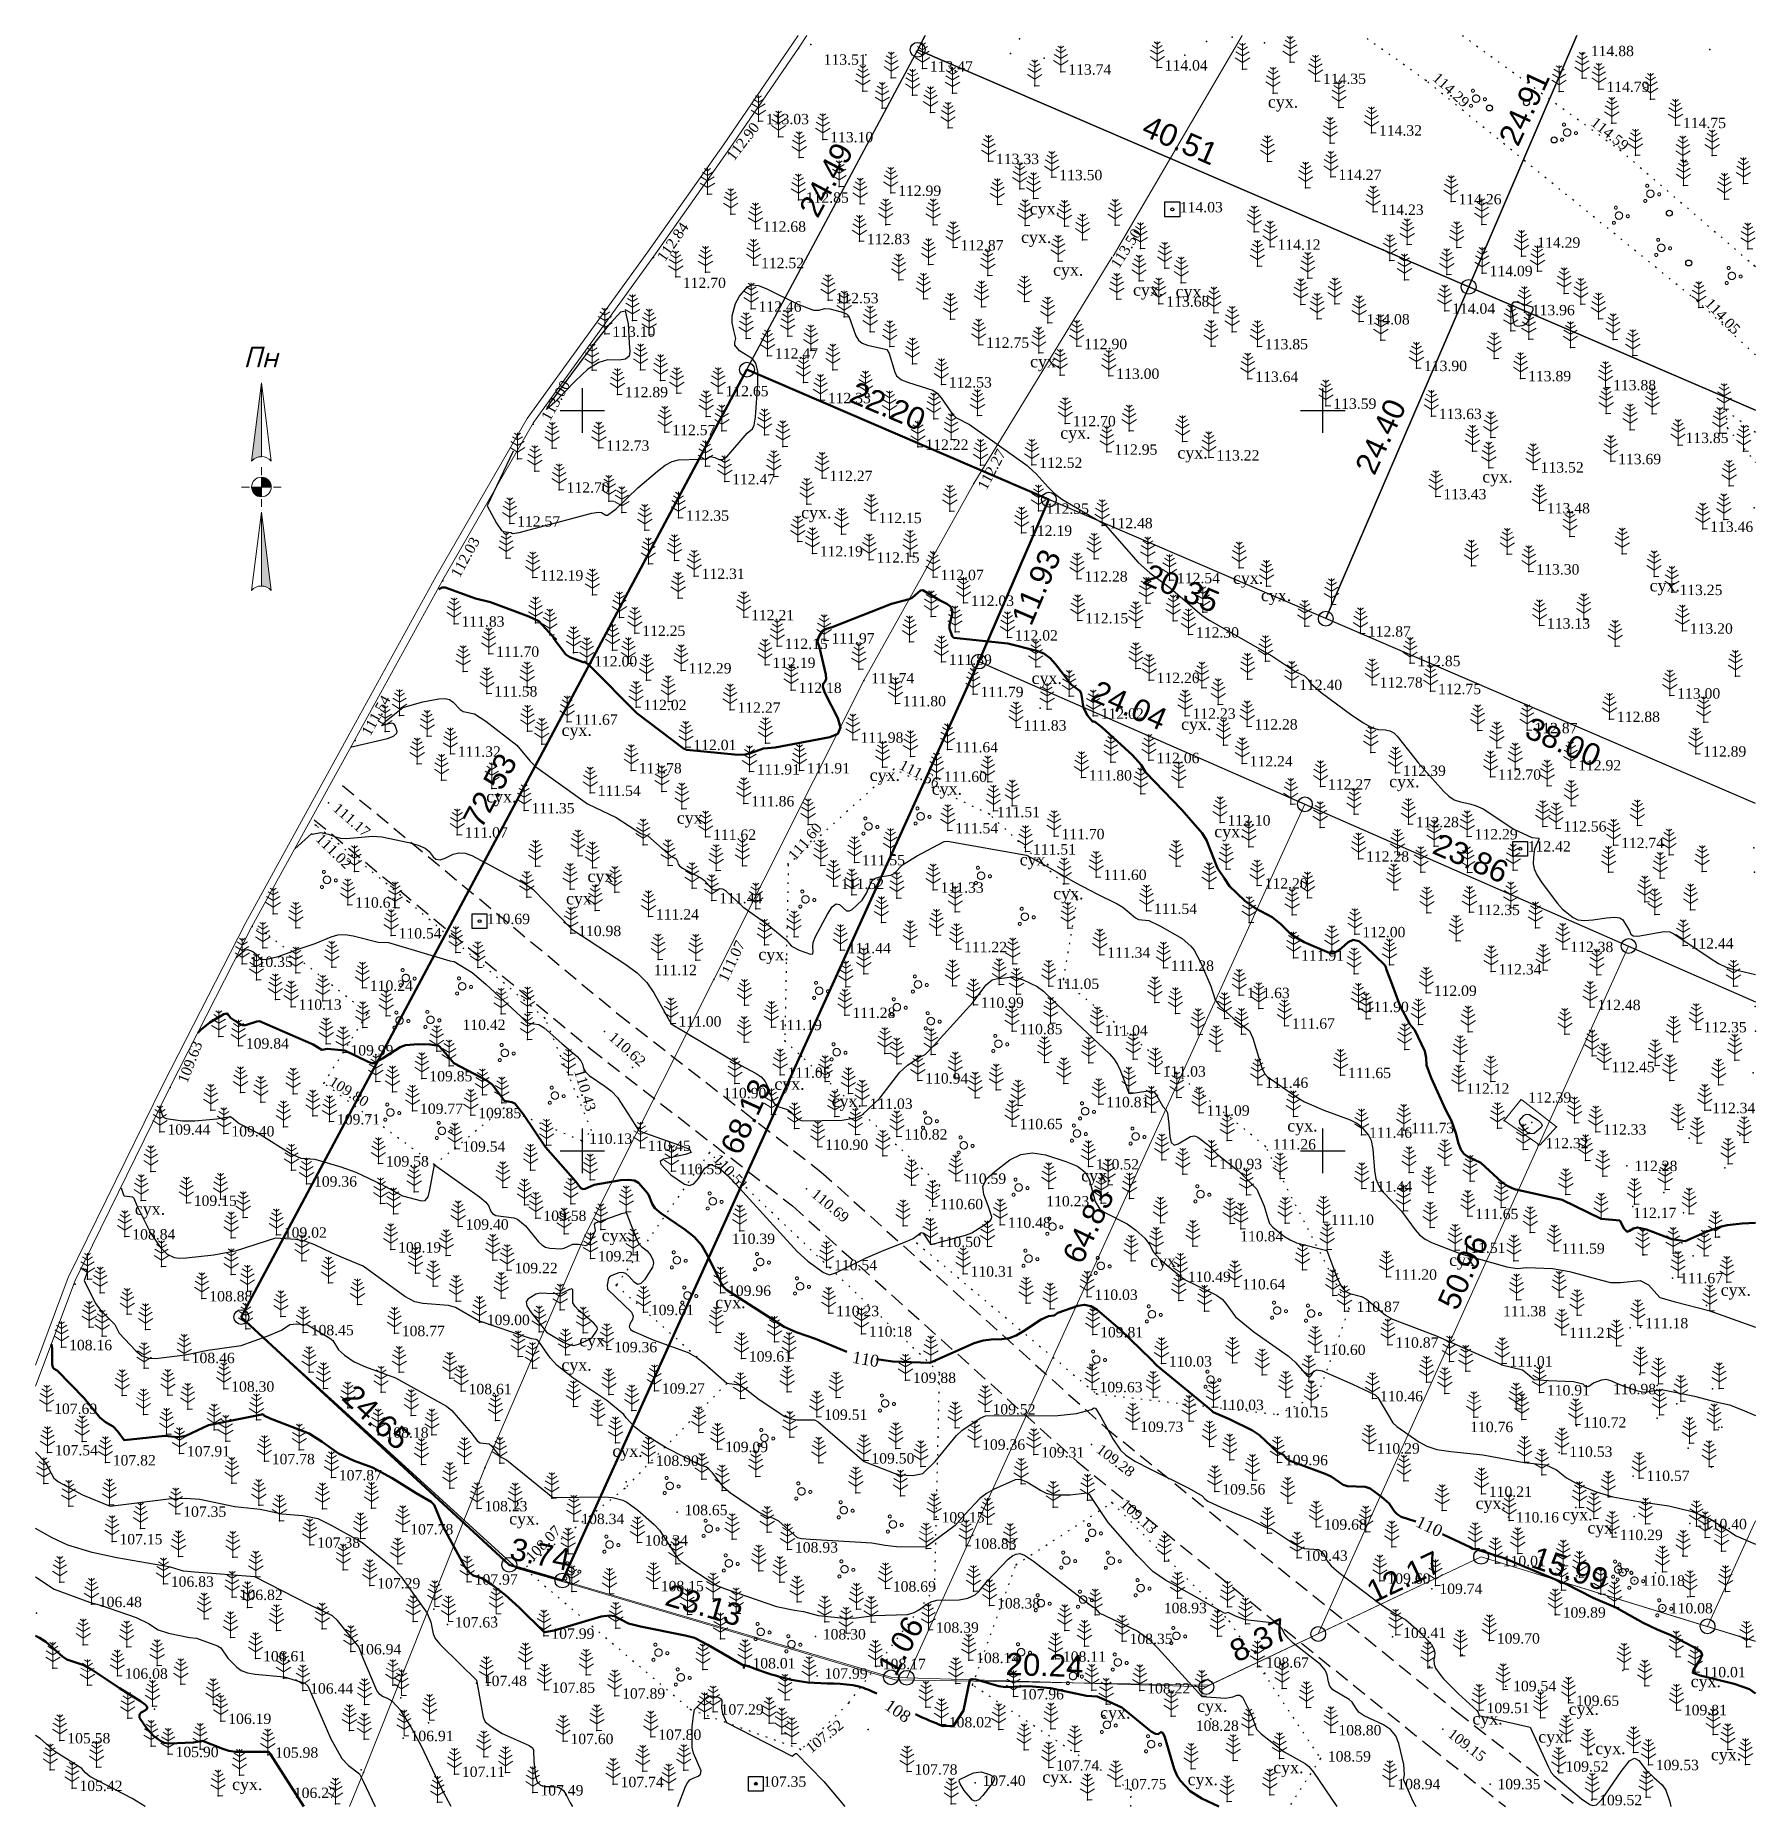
# Model space of a CAD drawing. Header units: millimetres. Extents: x 5405363 to 5405479, y 5524806 to 5524925.
import ezdxf
from ezdxf.enums import TextEntityAlignment as Align

# ---------------------------------------------------------------- set-up
doc = ezdxf.new("R2010")
doc.units = ezdxf.units.MM
doc.set_wipeout_variables(frame=1)
for name, pattern in [('DASHEDX2', [1.5, 1, -0.5]), ('HIDDEN', [0.5, 0, -0.5]), ('суцільна', [50, 50, 0])]:
    doc.linetypes.add(name, pattern=pattern)
for name, color, linetype, lineweight in [('#Лист (текст_ПН)', 250, 'Continuous', 0), ('#Штамп', 250, 'Continuous', 0), ('11900000', 1, 'Continuous', 30), ('82323000', 185, 'Сеточный', 20), ('Контур', 7, 'HIDDEN', 30), ('ограждение', 7, 'ZABOR', 20), ('рельеф', 7, 'Continuous', 0), ('ТОЧКИ', 7, 'Continuous', 30), ('усл. знак', 7, 'суцільна', 20)]:
    doc.layers.add(name, color=color, linetype=linetype, lineweight=lineweight)
for name, color, linetype in [('SC007', 7, 'Continuous'), ('вис_1_1', 170, 'Continuous'), ('горизонт_1', 12, 'Continuous'), ('горизонтали', 42, 'Continuous'), ('дороги', 7, 'Continuous'), ('Ділянки_Межі', 10, 'Continuous'), ('надписи', 7, 'Continuous'), ('отметки', 7, 'Continuous'), ('промеры', 185, 'Continuous'), ('Растительность', 7, 'Continuous')]:
    doc.layers.add(name, color=color, linetype=linetype)
doc.styles.get("Standard").update_dxf_attribs({"font": 'arial.ttf'})
doc.styles.add('times', font='times.ttf')
doc.styles.add('Мой_Топо', font='isocpeui.ttf')
doc.linetypes.add('ZABOR', pattern='A,1,-0.1,[132,ltypeshp.shx,S=0.25,R=0,X=-0.1,Y=0],-0.4,1', length=2.5)
doc.linetypes.add('ЗаборДерПр', pattern='A,1,[130,ltypeshp.shx,S=0.25,R=0,X=0,Y=-0.25],1.5', length=2.5)
doc.linetypes.add('канава 0', pattern='A,0.9,0,["|",Standard,S=0.25,R=0,X=0,Y=0],0.1', length=1)
doc.linetypes.add('Сеточный', pattern='A,2.2,["<",Standard,S=0.5,R=90,X=0,Y=0],2.2,["<",Standard,S=0.5,R=270,X=-0.5,Y=0],0.1', length=4.5)

msp = doc.modelspace()

# ---------------------------------------------------------------- texts
at = {"layer": 'вис_1_1', "color": 7, "style": 'times'}
for s, p in [('112.28', (5405471.04, 5524848.98, 112.28)), ('111.67', (5405474.12, 5524841.4, 111.67)), ('110.16', (5405463.04, 5524825.25, 110.16)), ('109.74', (5405457.87, 5524820.42, 109.74)), ('110.18', (5405471.54, 5524820.97, 110.18)), ('110.08', (5405473.43, 5524819.11, 110.08)), ('110.01', (5405475.65, 5524814.79, 110.01)), ('109.54', (5405462.85, 5524813.85, 109.54)), ('109.81', (5405474.38, 5524812.23, 109.81)), ('109.52', (5405466.39, 5524808.42, 109.52)), ('109.53', (5405472.49, 5524808.52, 109.53)), ('109.35', (5405461.79, 5524807.23, 109.35)), ('109.35', (5405461.79, 5524807.23, 109.35)), ('109.52', (5405468.66, 5524806.15, 109.52))]:
    msp.add_text(s, height=0.7, dxfattribs=at).set_placement(p, align=Align.MIDDLE_LEFT)
at = {"layer": 'горизонтали', "color": 32, "lineweight": 50, "style": 'times'}
for s, rotation, p in [('110', 350.0513, (5405418.31, 5524836.48, 181.07)), ('110', 334.4231, (5405456.55, 5524825.39, 110)), ('108', 325.6837, (5405420.78, 5524813.01, 181.07))]:
    msp.add_text(s, height=0.8, rotation=rotation, dxfattribs=at).set_placement(p, align=Align.TOP_LEFT)
at = {"layer": 'надписи', "color": 7, "style": 'times'}
for p in [(5405446.29, 5524921.25, 111.86), (5405430.2, 5524914.04, 111.86), (5405429.62, 5524912.11, 111.86), (5405431.78, 5524909.9, 111.86), (5405437.18, 5524908.55, 111.86), (5405440.06, 5524908.44, 111.86), (5405430.23, 5524903.71, 111.86), (5405432.27, 5524898.89, 111.86), (5405440.18, 5524897.55, 111.86), (5405460.77, 5524895.93, 111.86), (5405414.77, 5524893.51, 111.86), (5405443.93, 5524889.09, 111.86), (5405445.82, 5524887.92, 111.86), (5405472.07, 5524888.58, 111.86), (5405430.33, 5524882.33, 111.86), (5405398.59, 5524878.82, 111.86), (5405440.43, 5524879.22, 111.86), (5405419.4, 5524875.78, 111.86), (5405423.59, 5524874.85, 111.86), (5405454.48, 5524875.35, 111.86), (5405393.5, 5524874.33, 111.86), (5405406.37, 5524872.89, 111.86), (5405442.67, 5524871.97, 111.86), (5405429.53, 5524870.07, 111.86), (5405400.34, 5524868.95, 111.86), (5405398.89, 5524867.44, 111.86), (5405431.79, 5524867.78, 111.86), (5405411.88, 5524863.67, 111.86), (5405412.96, 5524854.92, 111.86), (5405416.83, 5524853.76, 111.86), (5405447.6, 5524852.1, 111.86), (5405433.68, 5524848.73, 111.86), (5405369.77, 5524846.48, 111.86), (5405401.3, 5524844.69, 111.86), (5405438.34, 5524842.96, 111.86), (5405458.53, 5524843.03, 111.86), (5405408.97, 5524840.17, 111.86), (5405476.87, 5524841.01, 111.86), (5405399.78, 5524837.59, 111.86), (5405398.58, 5524835.95, 111.86), (5405402.02, 5524830.13, 111.86), (5405395.05, 5524825.56, 111.86), (5405460.32, 5524826.6, 111.86), (5405466.17, 5524825.84, 111.86), (5405467.87, 5524824.95, 111.86), (5405474.84, 5524814.57, 111.86), (5405434.96, 5524812.45, 111.86), (5405441.51, 5524812.91, 111.86), (5405466.6, 5524812.7, 111.86), (5405460.1, 5524812.05, 111.86), (5405464.55, 5524810.83, 111.86), (5405468.4, 5524810.05, 111.86), (5405476.21, 5524809.63, 111.86), (5405376.34, 5524807.62, 111.86), (5405431.06, 5524808.11, 111.86), (5405440.87, 5524807.95, 111.86), (5405446.65, 5524808.76, 111.86)]:
    msp.add_text('сух.', height=0.8, dxfattribs=at).set_placement(p, align=Align.TOP_LEFT)
at = {"layer": 'отметки', "color": 7, "style": 'times'}
for s, p in [('114.88', (5405468.1, 5524924.63, 114.88)), ('113.51', (5405416.29, 5524924.05, 113.51)), ('113.47', (5405423.46, 5524923.59, 113.47)), ('114.04', (5405439.32, 5524923.66, 114.04)), ('113.74', (5405432.81, 5524923.38, 113.74)), ('114.35', (5405450.01, 5524922.75, 114.35)), ('114.79', (5405469.15, 5524922.21, 114.79)), ('113.03', (5405412.39, 5524920.03, 113.03)), ('113.10', (5405416.73, 5524918.81, 113.1)), ('114.32', (5405453.79, 5524919.26, 114.32)), ('114.75', (5405474.32, 5524919.77, 114.75)), ('113.33', (5405427.93, 5524917.34, 113.33)), ('113.50', (5405432.2, 5524916.25, 113.5)), ('114.27', (5405451.05, 5524916.27, 114.27)), ('112.99', (5405421.32, 5524915.19, 112.99)), ('112.85', (5405415.08, 5524914.73, 112.85)), ('114.03', (5405440.34, 5524914.08, 114.03)), ('114.03', (5405440.34, 5524914.08, 114.03)), ('114.23', (5405453.9, 5524913.91, 114.23)), ('114.26', (5405459.16, 5524914.62, 114.26)), ('112.68', (5405412.19, 5524912.77, 112.68)), ('112.83', (5405419.21, 5524911.93, 112.83)), ('112.87', (5405425.53, 5524911.51, 112.87)), ('114.12', (5405446.94, 5524911.55, 114.12)), ('114.29', (5405464.48, 5524911.69, 114.29)), ('112.52', (5405412.06, 5524910.31, 112.52)), ('114.09', (5405461.26, 5524909.77, 114.09)), ('112.70', (5405406.78, 5524908.97, 112.69)), ('112.53', (5405417.09, 5524907.94, 112.53)), ('112.46', (5405411.89, 5524907.37, 112.46)), ('113.68', (5405439.43, 5524907.71, 113.68)), ('114.04', (5405458.73, 5524907.23, 114.04)), ('113.96', (5405464.11, 5524907.13, 113.96)), ('113.10', (5405402.02, 5524905.67, 113.1)), ('114.08', (5405452.96, 5524906.51, 114.08)), ('112.75', (5405427.26, 5524904.93, 112.75)), ('112.90', (5405433.88, 5524904.84, 112.9)), ('113.85', (5405446.09, 5524904.83, 113.85)), ('112.47', (5405413, 5524904.2, 112.47)), ('113.90', (5405456.83, 5524903.36, 113.9)), ('112.53', (5405424.74, 5524902.25, 112.53)), ('113.00', (5405436.05, 5524902.83, 113)), ('113.64', (5405445.44, 5524902.63, 113.64)), ('113.89', (5405463.86, 5524902.67, 113.89)), ('113.88', (5405469.6, 5524902.06, 113.88)), ('112.89', (5405402.87, 5524901.59, 112.89)), ('112.65', (5405409.66, 5524901.66, 112.65)), ('112.33', (5405416.57, 5524901.19, 112.33)), ('113.59', (5405450.71, 5524900.81, 113.59)), ('112.70', (5405433.11, 5524899.63, 112.7)), ('113.63', (5405457.83, 5524900.12, 113.63)), ('112.57', (5405406.07, 5524899.03, 112.58)), ('112.73', (5405401.61, 5524897.98, 112.73)), ('112.22', (5405423.16, 5524898.04, 112.22)), ('112.95', (5405435.92, 5524897.71, 112.95)), ('113.22', (5405442.81, 5524897.32, 113.22)), ('112.27', (5405416.68, 5524895.93, 112.27)), ('112.52', (5405430.85, 5524896.82, 112.52)), ('113.52', (5405464.71, 5524896.51, 113.52)), ('113.69', (5405469.94, 5524897.07, 113.69)), ('112.70', (5405398.93, 5524895.15, 112.7)), ('112.47', (5405410.11, 5524895.71, 112.47)), ('113.43', (5405458.14, 5524894.7, 113.43)), ('112.35', (5405431.3, 5524893.72, 112.35)), ('113.48', (5405465.13, 5524893.75, 113.48)), ('112.57', (5405395.59, 5524892.86, 112.57)), ('112.35', (5405406.99, 5524893.25, 112.35)), ('112.15', (5405420, 5524893.09, 112.15)), ('112.48', (5405435.6, 5524892.74, 112.48)), ('113.46', (5405476.16, 5524892.5, 113.46)), ('112.19', (5405430.16, 5524892.23, 112.19)), ('112.19', (5405416.03, 5524890.84, 112.19)), ('112.15', (5405419.86, 5524890.42, 112.15)), ('112.19', (5405397.15, 5524889.21, 112.19)), ('112.31', (5405408.05, 5524889.32, 112.31)), ('112.07', (5405424.19, 5524889.24, 112.07)), ('112.28', (5405433.91, 5524889.14, 112.28)), ('112.54', (5405440.15, 5524889.03, 112.54)), ('113.30', (5405464.42, 5524889.62, 113.3)), ('113.25', (5405474.08, 5524888.23, 113.25)), ('112.21', (5405411.39, 5524886.53, 112.2)), ('112.03', (5405426.24, 5524887.5, 112.03)), ('112.15', (5405433.95, 5524886.32, 112.15)), ('111.83', (5405391.83, 5524886.1, 111.83)), ('112.25', (5405404.04, 5524885.47, 112.25)), ('112.02', (5405429.2, 5524885.16, 112.02)), ('112.30', (5405441.43, 5524885.36, 112.3)), ('112.87', (5405453.04, 5524885.43, 112.87)), ('113.13', (5405465.14, 5524885.97, 113.13)), ('113.20', (5405474.78, 5524885.62, 113.2)), ('111.70', (5405394.17, 5524884.06, 111.7)), ('112.15', (5405413.66, 5524884.59, 112.14)), ('111.97', (5405416.82, 5524884.96, 111.97)), ('112.00', (5405400.79, 5524883.41, 112)), ('112.29', (5405407.16, 5524882.94, 112.29)), ('112.19', (5405412.83, 5524883.31, 112.19)), ('111.89', (5405424.74, 5524883.52, 111.89)), ('112.85', (5405456.39, 5524883.43, 112.85)), ('112.18', (5405414.6, 5524881.62, 112.18)), ('111.74', (5405419.5, 5524882.27, 111.74)), ('112.20', (5405438.78, 5524882.29, 112.2)), ('112.40', (5405448.4, 5524881.82, 112.4)), ('112.78', (5405453.84, 5524881.98, 112.78)), ('112.75', (5405457.78, 5524881.54, 112.75)), ('111.58', (5405394.05, 5524881.38, 111.58)), ('112.02', (5405404.12, 5524880.46, 112.02)), ('111.80', (5405421.64, 5524880.72, 111.8)), ('111.79', (5405426.88, 5524881.34, 111.79)), ('113.00', (5405473.93, 5524881.24, 113)), ('111.67', (5405399.47, 5524879.47, 111.67)), ('112.27', (5405410.47, 5524880.28, 112.27)), ('112.02', (5405435, 5524879.88, 112.02)), ('112.23', (5405441.2, 5524879.88, 112.23)), ('112.28', (5405445.39, 5524879.15, 112.28)), ('112.88', (5405469.86, 5524879.66, 112.89)), ('111.98', (5405418.77, 5524878.26, 111.98)), ('111.83', (5405429.78, 5524879.08, 111.83)), ('112.87', (5405464.29, 5524878.9, 112.86)), ('111.32', (5405391.58, 5524877.31, 111.32)), ('112.01', (5405407.49, 5524877.76, 112.01)), ('111.64', (5405425.16, 5524877.61, 111.64)), ('112.06', (5405438.76, 5524876.88, 112.06)), ('112.89', (5405475.69, 5524877.32, 112.89)), ('111.78', (5405403.8, 5524876.19, 111.78)), ('111.91', (5405411.78, 5524876.11, 111.91)), ('111.91', (5405415.16, 5524876.19, 111.91)), ('111.60', (5405424.41, 5524875.62, 111.61)), ('111.80', (5405434.2, 5524875.71, 111.8)), ('112.24', (5405445.06, 5524876.66, 112.24)), ('112.39', (5405455.4, 5524876.02, 112.39)), ('112.70', (5405461.83, 5524875.76, 112.7)), ('112.92', (5405467.24, 5524876.39, 112.92)), ('111.54', (5405401.03, 5524874.67, 111.53)), ('112.27', (5405450.35, 5524875.1, 112.27)), ('111.35', (5405396.56, 5524873.49, 111.35)), ('111.86', (5405411.4, 5524873.96, 111.86)), ('111.51', (5405427.99, 5524873.23, 111.51)), ('111.54', (5405425.17, 5524872.14, 111.54)), ('112.10', (5405443.56, 5524872.67, 112.1)), ('112.28', (5405456.28, 5524872.55, 112.28)), ('112.56', (5405466.25, 5524872.26, 112.56)), ('111.07', (5405392.05, 5524871.85, 111.07)), ('111.62', (5405408.82, 5524871.7, 111.62)), ('111.70', (5405432.35, 5524871.74, 111.7)), ('112.29', (5405460.25, 5524871.73, 112.28)), ('112.42', (5405463.84, 5524870.91, 112.42)), ('112.42', (5405463.84, 5524870.91, 112.42)), ('112.74', (5405470.14, 5524871.14, 112.74)), ('111.55', (5405418.88, 5524869.98, 111.55)), ('111.51', (5405430.42, 5524870.71, 111.51)), ('112.28', (5405452.92, 5524870.23, 112.28)), ('111.52', (5405417.46, 5524868.38, 111.52)), ('111.60', (5405435.19, 5524868.99, 111.6)), ('112.20', (5405446.07, 5524868.41, 112.2)), ('111.44', (5405409.24, 5524867.41, 111.44)), ('111.33', (5405424.19, 5524868.13, 111.33)), ('110.61', (5405384.66, 5524867.12, 110.61)), ('110.69', (5405393.55, 5524866.01, 110.69)), ('111.24', (5405404.96, 5524866.32, 111.24)), ('111.54', (5405438.6, 5524866.7, 111.54)), ('112.35', (5405460.4, 5524866.62, 112.36)), ('110.54', (5405387.58, 5524865.04, 110.54)), ('110.98', (5405399.71, 5524865.2, 110.98)), ('112.00', (5405452.67, 5524865.12, 112)), ('111.44', (5405417.92, 5524864.04, 111.44)), ('111.22', (5405425.77, 5524864.11, 111.22)), ('111.34', (5405435.44, 5524863.74, 111.34)), ('112.38', (5405466.71, 5524864.12, 112.38)), ('112.44', (5405474.83, 5524864.36, 112.44)), ('110.35', (5405377.53, 5524863.12, 110.35)), ('111.12', (5405404.82, 5524862.56, 111.12)), ('111.28', (5405439.74, 5524862.85, 111.28)), ('111.91', (5405448.53, 5524863.54, 111.91)), ('112.34', (5405461.86, 5524862.61, 112.34)), ('110.24', (5405385.64, 5524861.5, 110.23)), ('111.05', (5405431.99, 5524861.63, 111.05)), ('110.13', (5405380.83, 5524860.23, 110.13)), ('110.99', (5405426.9, 5524860.36, 110.99)), ('111.63', (5405444.86, 5524861.01, 111.63)), ('111.90', (5405452.9, 5524860.07, 111.9)), ('112.09', (5405457.49, 5524861.16, 112.09)), ('112.48', (5405468.55, 5524860.2, 112.48)), ('110.42', (5405391.9, 5524858.86, 110.42)), ('111.00', (5405406.48, 5524859.09, 111)), ('111.19', (5405413.26, 5524858.85, 111.19)), ('111.28', (5405418.23, 5524859.67, 111.28)), ('111.67', (5405447.91, 5524858.95, 111.67)), ('109.84', (5405377.27, 5524857.6, 109.84)), ('110.85', (5405429.51, 5524858.57, 110.84)), ('111.04', (5405435.27, 5524858.48, 111.04)), ('112.35', (5405475.72, 5524858.7, 112.35)), ('109.99', (5405384.33, 5524857.14, 109.99)), ('109.85', (5405389.66, 5524855.39, 109.85)), ('111.05', (5405413.85, 5524855.63, 111.05)), ('110.94', (5405423.15, 5524855.24, 110.94)), ('111.03', (5405439.19, 5524855.71, 111.03)), ('111.65', (5405451.7, 5524855.61, 111.65)), ('112.45', (5405469.5, 5524856.01, 112.45)), ('110.90', (5405409.51, 5524854.25, 110.9)), ('111.46', (5405446.11, 5524854.95, 111.46)), ('112.12', (5405459.69, 5524854.55, 112.12)), ('109.77', (5405389.03, 5524853.19, 109.77)), ('109.85', (5405392.96, 5524852.9, 109.85)), ('111.03', (5405419.39, 5524853.53, 111.03)), ('110.81', (5405435.38, 5524853.64, 110.81)), ('111.09', (5405442.15, 5524853.07, 111.09)), ('112.39', (5405463.87, 5524853.95, 112.39)), ('112.34', (5405476.3, 5524853.24, 112.34)), ('109.44', (5405371.97, 5524851.79, 109.44)), ('109.40', (5405376.29, 5524851.67, 109.4)), ('109.71', (5405383.42, 5524852.48, 109.72)), ('110.65', (5405429.52, 5524852.16, 110.65)), ('111.73', (5405455.96, 5524851.89, 111.73)), ('112.33', (5405468.94, 5524851.79, 112.33)), ('109.54', (5405391.89, 5524850.64, 109.54)), ('110.13', (5405400.45, 5524851.17, 110.13)), ('110.45', (5405404.41, 5524850.69, 110.45)), ('110.90', (5405416.39, 5524850.76, 110.91)), ('110.82', (5405421.74, 5524851.46, 110.82)), ('111.26', (5405446.63, 5524850.79, 111.26)), ('111.46', (5405453.12, 5524851.58, 111.46)), ('112.32', (5405465.04, 5524850.87, 112.32)), ('109.58', (5405386.72, 5524849.64, 109.58)), ('110.52', (5405434.68, 5524849.44, 110.52)), ('110.93', (5405442.99, 5524849.46, 110.93)), ('109.36', (5405381.87, 5524848.28, 109.36)), ('110.55', (5405406.52, 5524849.12, 110.55)), ('110.59', (5405425.71, 5524848.47, 110.59)), ('109.15', (5405373.75, 5524846.98, 109.15)), ('110.23', (5405431.32, 5524846.95, 110.23)), ('111.44', (5405453.13, 5524847.95, 111.44)), ('109.58', (5405397.36, 5524845.96, 109.58)), ('110.60', (5405424.15, 5524846.75, 110.6)), ('111.10', (5405450.55, 5524845.69, 111.1)), ('111.65', (5405460.3, 5524846.09, 111.65)), ('112.17', (5405470.97, 5524846.16, 112.17)), ('108.84', (5405369.6, 5524844.71, 108.84)), ('109.02', (5405379.83, 5524844.83, 109.02)), ('109.40', (5405392.11, 5524845.38, 109.4)), ('110.48', (5405428.72, 5524845.5, 110.48)), ('110.84', (5405444.42, 5524844.58, 110.84)), ('109.19', (5405387.55, 5524843.83, 109.19)), ('110.39', (5405410.1, 5524844.41, 110.39)), ('110.50', (5405424, 5524844.2, 110.5)), ('111.51', (5405459.43, 5524843.8, 111.51)), ('111.59', (5405466.13, 5524843.75, 111.59)), ('109.22', (5405395.42, 5524842.43, 109.22)), ('109.21', (5405401.04, 5524843.23, 109.22)), ('110.54', (5405416.99, 5524842.63, 110.54)), ('110.31', (5405426.21, 5524842.2, 110.31)), ('109.96', (5405409.83, 5524840.9, 109.96)), ('110.49', (5405440.88, 5524841.84, 110.49)), ('110.64', (5405444.56, 5524841.34, 110.64)), ('111.20', (5405454.8, 5524841.99, 111.2)), ('108.88', (5405374.8, 5524840.53, 108.89)), ('110.03', (5405434.59, 5524840.63, 110.03)), ('110.87', (5405452.28, 5524839.82, 110.87)), ('109.00', (5405393.54, 5524838.93, 109)), ('109.61', (5405404.62, 5524839.6, 109.61)), ('110.23', (5405417.13, 5524839.53, 110.23)), ('111.38', (5405462.17, 5524839.52, 111.38)), ('111.18', (5405471.77, 5524838.71, 111.17)), ('108.45', (5405381.65, 5524838.24, 108.45)), ('108.77', (5405387.8, 5524838.18, 108.77)), ('110.18', (5405419.35, 5524838.15, 110.18)), ('109.81', (5405434.96, 5524838.1, 109.81)), ('110.87', (5405454.9, 5524837.4, 110.87)), ('111.21', (5405466.64, 5524838.06, 111.21)), ('108.16', (5405365.33, 5524837.23, 108.17)), ('108.46', (5405373.61, 5524836.36, 108.46)), ('109.36', (5405402.14, 5524837.09, 109.36)), ('109.61', (5405411.24, 5524836.47, 109.61)), ('110.03', (5405439.6, 5524836.13, 110.03)), ('110.60', (5405449.98, 5524836.91, 110.6)), ('111.01', (5405462.61, 5524836.13, 111.01)), ('109.88', (5405422.32, 5524835.02, 109.88)), ('108.30', (5405376.28, 5524834.43, 108.3)), ('108.61', (5405392.31, 5524834.26, 108.61)), ('109.27', (5405405.36, 5524834.3, 109.27)), ('109.63', (5405434.92, 5524834.39, 109.62)), ('110.46', (5405453.86, 5524833.78, 110.47)), ('110.91', (5405465.13, 5524834.18, 110.91)), ('110.98', (5405469.6, 5524834.26, 110.98)), ('107.69', (5405364.32, 5524832.93, 107.69)), ('109.51', (5405416.33, 5524832.53, 109.51)), ('109.52', (5405427.69, 5524832.89, 109.52)), ('110.03', (5405443.11, 5524833.19, 110.03)), ('110.15', (5405447.45, 5524832.7, 110.16)), ('108.18', (5405386.7, 5524831.32, 108.18)), ('109.73', (5405437.67, 5524831.71, 109.73)), ('110.76', (5405459.95, 5524831.7, 110.76)), ('110.72', (5405467.59, 5524832.01, 110.72)), ('107.54', (5405364.37, 5524830.13, 107.54)), ('109.09', (5405409.63, 5524830.35, 109.09)), ('109.36', (5405426.99, 5524830.51, 109.36)), ('110.29', (5405453.64, 5524830.25, 110.29)), ('107.82', (5405368.28, 5524829.45, 107.82)), ('107.91', (5405373.29, 5524830.06, 107.91)), ('107.78', (5405379.02, 5524829.53, 107.78)), ('108.90', (5405404.95, 5524829.42, 108.9)), ('109.50', (5405419.51, 5524829.58, 109.5)), ('109.31', (5405430.98, 5524829.99, 109.31)), ('109.96', (5405447.44, 5524829.46, 109.96)), ('110.53', (5405466.65, 5524830.03, 110.53)), ('107.87', (5405383.55, 5524828.44, 107.87)), ('110.57', (5405471.86, 5524828.4, 110.57)), ('109.56', (5405443.21, 5524827.49, 109.56)), ('110.21', (5405461.21, 5524827.33, 110.21)), ('107.35', (5405373.04, 5524825.98, 107.35)), ('108.23', (5405393.38, 5524826.35, 108.23)), ('108.34', (5405399.92, 5524825.49, 108.34)), ('108.65', (5405406.89, 5524826.09, 108.65)), ('109.15', (5405424.25, 5524825.6, 109.15)), ('107.15', (5405368.73, 5524824.12, 107.15)), ('107.78', (5405388.37, 5524824.79, 107.78)), ('109.68', (5405450.06, 5524825.11, 109.68)), ('110.29', (5405470.05, 5524824.41, 110.3)), ('110.40', (5405475.73, 5524825.14, 110.4)), ('107.38', (5405382.08, 5524823.89, 107.38)), ('108.34', (5405404.22, 5524824.04, 108.34)), ('108.93', (5405414.35, 5524823.57, 108.93)), ('108.83', (5405426.41, 5524823.82, 108.83)), ('109.43', (5405448.77, 5524823.01, 109.43)), ('110.01', (5405462.15, 5524822.64, 110.01)), ('106.83', (5405372.2, 5524821.25, 106.83)), ('107.29', (5405386.14, 5524821.14, 107.29)), ('107.97', (5405392.72, 5524821.4, 107.97)), ('108.15', (5405405.29, 5524820.95, 108.15)), ('108.69', (5405420.96, 5524820.93, 108.69)), ('109.60', (5405454.36, 5524821.46, 109.6)), ('106.48', (5405367.34, 5524819.88, 106.48)), ('106.82', (5405376.85, 5524820.36, 106.82)), ('108.38', (5405428, 5524819.79, 108.38)), ('108.93', (5405439.26, 5524819.47, 108.93)), ('107.63', (5405391.39, 5524818.51, 107.62)), ('108.39', (5405423.86, 5524818.15, 108.39)), ('109.89', (5405466.2, 5524819.17, 109.89)), ('107.99', (5405397.9, 5524817.74, 107.99)), ('108.30', (5405416.23, 5524817.7, 108.3)), ('108.35', (5405436.95, 5524817.39, 108.35)), ('109.41', (5405455.42, 5524817.8, 109.41)), ('109.70', (5405461.75, 5524817.42, 109.69)), ('106.61', (5405378.43, 5524816.22, 106.61)), ('106.94', (5405384.86, 5524816.69, 106.94)), ('108.01', (5405411.48, 5524815.74, 108.01)), ('108.14', (5405426.59, 5524816.1, 108.14)), ('108.11', (5405432.45, 5524816.19, 108.11)), ('108.67', (5405446.15, 5524815.79, 108.67)), ('106.08', (5405369.09, 5524815.04, 106.08)), ('107.48', (5405393.34, 5524814.55, 107.48)), ('107.99', (5405416.35, 5524815.05, 107.99)), ('108.17', (5405420.28, 5524815.69, 108.17)), ('106.44', (5405381.61, 5524814.04, 106.44)), ('107.85', (5405397.94, 5524814.09, 107.85)), ('107.89', (5405402.68, 5524813.7, 107.89)), ('107.96', (5405429.61, 5524813.65, 107.96)), ('108.22', (5405438.14, 5524814.05, 108.22)), ('107.29', (5405409.33, 5524812.62, 107.29)), ('109.51', (5405461.06, 5524812.72, 109.51)), ('109.65', (5405467.1, 5524813.21, 109.65)), ('106.19', (5405376.08, 5524811.99, 106.19)), ('108.02', (5405424.74, 5524811.76, 108.02)), ('108.28', (5405441.42, 5524811.52, 108.28)), ('108.80', (5405451.05, 5524811.22, 108.8)), ('105.58', (5405365.21, 5524810.68, 105.58)), ('106.91', (5405388.39, 5524810.83, 106.91)), ('107.60', (5405399.19, 5524810.63, 107.6)), ('107.80', (5405405.12, 5524810.92, 107.8)), ('105.90', (5405372.52, 5524809.75, 105.9)), ('105.98', (5405379.25, 5524809.71, 105.98)), ('107.78', (5405422.42, 5524808.57, 107.78)), ('107.74', (5405431.99, 5524808.84, 107.74)), ('108.59', (5405450.34, 5524809.45, 108.59)), ('105.42', (5405366.03, 5524807.46, 105.42)), ('107.11', (5405391.86, 5524808.41, 107.11)), ('107.74', (5405402.58, 5524807.72, 107.74)), ('107.35', (5405412.21, 5524807.75, 107.35)), ('107.35', (5405412.21, 5524807.75, 107.35)), ('107.40', (5405427.02, 5524807.81, 107.4)), ('107.75', (5405436.53, 5524807.58, 107.75)), ('108.94', (5405455.03, 5524807.58, 108.94)), ('106.27', (5405380.51, 5524806.99, 106.27)), ('107.49', (5405397.16, 5524807.16, 107.49))]:
    msp.add_text(s, height=0.7, dxfattribs=at).set_placement(p, align=Align.TOP_LEFT)
for s, rotation, p in [('114.29', 317.5161, (5405457.83, 5524922.89, 114.29)), ('112.90', 52.3423, (5405409.67, 5524917.23, 112.9)), ('114.59', 321.0476, (5405468.48, 5524919.87, 114.59)), ('112.84', 55.1506, (5405404.98, 5524910.4, 112.84)), ('113.50', 57.9707, (5405435.63, 5524909.9, 113.5)), ('114.05', 313.7097, (5405476.26, 5524907.66, 114.05)), ('113.00', 61.1135, (5405397.18, 5524899.57, 113)), ('112.27', 62.049, (5405426.65, 5524894.9, 112.27)), ('112.03', 61.1135, (5405391.08, 5524888.99, 112.03)), ('111.54', 61.1135, (5405385.05, 5524878.3, 111.53)), ('111.66', 332.6894, (5405421.65, 5524876.45, 111.66)), ('111.17', 319.1945, (5405383.55, 5524873.56, 111.17)), ('111.60', 49.6405, (5405413.82, 5524870.01, 111.6)), ('111.02', 315.5733, (5405382.42, 5524871.51, 111.02)), ('111.07', 64.7784, (5405409.14, 5524861.65, 111.07)), ('110.62', 318.1434, (5405402.19, 5524858.1, 110.62)), ('109.63', 68.8984, (5405372.65, 5524854.77, 109.63)), ('110.43', 286.7138, (5405400.1, 5524855.59, 110.43)), ('109.80', 327.6805, (5405383.2, 5524855.08, 109.8)), ('110.51', 312.8282, (5405409.28, 5524849.86, 110.51)), ('110.69', 320.1903, (5405415.85, 5524847.5, 110.69)), ('109.28', 322.5444, (5405435.07, 5524830.25, 109.28)), ('109.13', 317.5166, (5405436.73, 5524826.56, 109.12)), ('108.07', 46.1923, (5405396.09, 5524822.67, 108.07)), ('107.52', 38.7706, (5405415, 5524809.82, 107.52)), ('109.15', 321.9716, (5405458.81, 5524811.04, 109.14))]:
    msp.add_text(s, height=0.7, rotation=rotation, dxfattribs=at).set_placement(p, align=Align.TOP_LEFT)
msp.add_text('113.85', height=0.7, dxfattribs=at).set_placement((5405474.49, 5524898.15, 113.85), align=Align.MIDDLE_LEFT)
at = {"layer": 'промеры', "char_height": 1.5, "attachment_point": 1}
for s, insert, rotation in [('24.91', (5405461.82, 5524918.38), 65.2155), ('40.51', (5405438.27, 5524920, -107.24), 336.3558), ('24.49', (5405414.56, 5524913.62), 61.9128), ('22.20', (5405418.5, 5524902.01), 337.0381), ('24.40', (5405452.12, 5524896.18), 65.2155), ('11.93', (5405428.92, 5524885.96), 66.8526), ('20.35', (5405438.34, 5524889.71), 337.0381), ('24.04', (5405434.84, 5524881.83), 336.3558), ('38.00', (5405464.14, 5524879.35), 336.3558), ('72.53', (5405391.85, 5524872.38), 61.9128), ('23.86', (5405457.9, 5524871.5), 336.3558), ('68.13', (5405409.26, 5524850.23), 65.622), ('64.83', (5405432.36, 5524842.89), 64.7393), ('50.96', (5405457.7, 5524839.75), 65.722), ('24.65', (5405384.68, 5524834.34), 317.2425), ('3.74', (5405395.3, 5524823.89), 348.7687), ('12.17', (5405452.79, 5524820.79), 25.3422), ('15.99', (5405464.45, 5524823.32), 341.517), ('23.13', (5405405.91, 5524820.78), 343.5838), ('1.06', (5405419.84, 5524815.16), 61.0421), ('8.37', (5405443.54, 5524816.77), 25.3422), ('20.24', (5405428.61, 5524816.1), 358.2602)]:
    msp.add_mtext(s, dxfattribs=dict(at, insert=insert, rotation=rotation))

# ---------------------------------------------------------------- blocks, each defined once
blk = doc.blocks.new('A$C51FE15A3')
at = {"layer": 'Растительность', "color": 94, "lineweight": 0}
for points in [[(-0.34, 1.49), (0, 1.27), (0.34, 1.49)], [(-0.2, 1.73), (0, 1.58), (0.2, 1.73)], [(0, 1.75), (0, 0), (0.32, 0)], [(-0.49, 0.75), (0, 0.44), (0.49, 0.75)], [(-0.45, 1.17), (0, 0.9), (0.45, 1.17)]]:
    blk.add_lwpolyline(points, dxfattribs=at)
blk = doc.blocks.new('SYMBOL902')
at = {"layer": 'SC007'}
blk.add_lwpolyline([(-1.25, -1.25), (-1.25, 1.25), (1.25, 1.25), (1.25, -1.25)], close=True, dxfattribs=at)
blk.add_circle((0, 0), 0.25, dxfattribs=at)
blk = doc.blocks.new('A$C72385B22')
at = {"layer": 'усл. знак'}
for centre, radius in [((0, 0), 0.625), ((-0.02, 1.49), 0.25), ((-1.29, -0.64), 0.25), ((1.28, -0.76), 0.25)]:
    blk.add_circle(centre, radius, dxfattribs=at)
blk = doc.blocks.new('*U31')
at = {"color": 0}
for points in [[(-0.113, 0), (-0.109, -0.029), (-0.097, -0.056)], [(-0.113, 0), (-0.097, -0.056), (0, 0)], [(-0.097, -0.056), (0, -0.113), (0, 0)], [(-0.097, -0.056), (-0.08, -0.08), (-0.056, -0.097)], [(-0.097, -0.056), (-0.056, -0.097), (0, -0.113)], [(-0.056, -0.097), (-0.029, -0.109), (0, -0.113)]]:
    blk.add_solid(points, dxfattribs=at)
blk = doc.blocks.new('*U32')
at = {"color": 0}
for points in [[(0, 0), (0.097, 0.056), (0, 0.113)], [(0.097, 0.056), (0.029, 0.109), (0, 0.113)], [(0, 0), (0.113, 0), (0.097, 0.056)], [(0.097, 0.056), (0.056, 0.097), (0.029, 0.109)], [(0.097, 0.056), (0.08, 0.08), (0.056, 0.097)], [(0.113, 0), (0.109, 0.029), (0.097, 0.056)]]:
    blk.add_solid(points, dxfattribs=at)
blk = doc.blocks.new('*U33')
at = {"color": 0}
for points in [[(0, -1.136), (0.021, -1.138), (0, -0.288)], [(0.021, -1.138), (0.042, -1.142), (0, -0.288)], [(0.042, -1.142), (0.062, -1.15), (0, -0.288)], [(0.062, -1.15), (0.081, -1.16), (0, -0.288)], [(0.081, -1.16), (0.098, -1.173), (0, -0.288)], [(0.098, -1.173), (0.113, -1.188), (0, -0.288)]]:
    blk.add_solid(points, dxfattribs=at)
blk = doc.blocks.new('*U34')
at = {"color": 0}
for points in [[(-0.113, 0.297), (-0.098, 0.312), (0, 1.197)], [(-0.098, 0.312), (-0.081, 0.325), (0, 1.197)], [(-0.081, 0.325), (-0.062, 0.335), (0, 1.197)], [(-0.062, 0.335), (-0.042, 0.343), (0, 1.197)], [(-0.042, 0.343), (-0.021, 0.347), (0, 1.197)], [(-0.021, 0.347), (0, 0.349), (0, 1.197)]]:
    blk.add_solid(points, dxfattribs=at)
blk = doc.blocks.new('#Північ')
at = {"color": 7}
blk.add_wipeout([(-2.9, 10.63), (2.9, 10.63), (2.9, -7.98), (-2.9, -7.98)], dxfattribs=at).dxf.layer = '#Лист (текст_ПН)'
at = {"layer": '#Лист (текст_ПН)'}
for p, q in [((-0.66, 1.75), (0, 7.04)), ((0, 7.04), (0, 2.05)), ((0, 7.04), (0.66, 1.75)), ((0, 1.34), (0, 0.81)), ((-1.34, 0), (-0.81, 0)), ((-0.66, 0), (0.66, 0)), ((0, 0.66), (0, -0.66)), ((1.34, 0), (0.81, 0)), ((0, -1.34), (0, -0.81)), ((-0.66, -6.99), (0, -1.69)), ((0, -1.69), (0.66, -6.99)), ((0, -1.69), (0, -6.69))]:
    blk.add_line(p, q, dxfattribs=at)
at = {"layer": '#Лист (текст_ПН)', "flags": 128}
for points in [[(0, 7.04), (-0.66, 1.75, -0.218585), (0, 2.05)], [(0, 0), (-0.66, 0, 0.414214), (0, -0.66)]]:
    blk.add_lwpolyline(points, format="xyb", close=True, dxfattribs=at)
at = {"layer": '#Лист (текст_ПН)'}
blk.add_circle((0, 0), 0.662, dxfattribs=at)
for centre in [(0, 1.18), (0, -7.56)]:
    blk.add_arc(centre, 0.874, 40.6798, 139.3202, dxfattribs=at)
at = {"layer": '#Лист (текст_ПН)', "xscale": 5.883850111352785, "yscale": 5.883850111352785, "zscale": 5.883850111352785}
for name in ['*U34', '*U31', '*U32', '*U33']:
    blk.add_blockref(name, (0, 0), dxfattribs=at)
at = {"layer": '#Лист (текст_ПН)', "style": 'Мой_Топо'}
blk.add_text('Пн', height=1.4, dxfattribs=at).set_placement((-1.22, 8.08))

# ---------------------------------------------------------------- linework, layer by layer
at = {"layer": '11900000', "color": 7}
for points in [[(5405400, 5524898.5, 0), (5405400, 5524901.5, 0)], [(5405400, 5524898.5, 0), (5405400, 5524901.5, 0)], [(5405450, 5524898.5, 0), (5405450, 5524901.5, 0)], [(5405450, 5524898.5, 0), (5405450, 5524901.5, 0)], [(5405398.5, 5524900, 0), (5405401.5, 5524900, 0)], [(5405398.5, 5524900, 0), (5405401.5, 5524900, 0)], [(5405448.5, 5524900, 0), (5405451.5, 5524900, 0)], [(5405448.5, 5524900, 0), (5405451.5, 5524900, 0)], [(5405400, 5524848.5, 0), (5405400, 5524851.5, 0)], [(5405400, 5524848.5, 0), (5405400, 5524851.5, 0)], [(5405450, 5524848.5, 0), (5405450, 5524851.5, 0)], [(5405450, 5524848.5, 0), (5405450, 5524851.5, 0)], [(5405398.5, 5524850, 0), (5405401.5, 5524850, 0)], [(5405398.5, 5524850, 0), (5405401.5, 5524850, 0)], [(5405448.5, 5524850, 0), (5405451.5, 5524850, 0)], [(5405448.5, 5524850, 0), (5405451.5, 5524850, 0)]]:
    msp.add_polyline3d(points, dxfattribs=at)
at = {"layer": '82323000', "color": 7}
for points, elevation in [([(5405444.55, 5524925.33), (5405435.83, 5524910.43)], 114.27), ([(5405435.74, 5524910.34), (5405426.44, 5524895.07), (5405419, 5524881.77), (5405408.87, 5524861.56), (5405400.19, 5524844.31), (5405393.4, 5524828.58), (5405385.21, 5524808.01), (5405384.27, 5524805.71)], 114.18)]:
    msp.add_lwpolyline(points, dxfattribs=dict(at, elevation=elevation))
at = {"layer": 'вис_1_1', "color": 7}
for p in [(5405479.22, 5524858.09, 112.18), (5405479.06, 5524855.27, 112.26), (5405476.19, 5524852.75, 112.4), (5405474.34, 5524851.6, 112.36), (5405474.75, 5524850.86, 112.38), (5405478.17, 5524851.05, 112.38), (5405470.54, 5524848.98, 112.28), (5405477.15, 5524848.84, 112.3), (5405473.03, 5524847.19, 112.14), (5405470.94, 5524846.24, 112.18), (5405474.36, 5524845.82, 112.11), (5405474.25, 5524843.79, 112), (5405476.75, 5524844.2, 111.95), (5405471.67, 5524842.97, 111.72), (5405475.02, 5524842.9, 111.91), (5405473.62, 5524841.4, 111.67), (5405475.9, 5524839.55, 111.52), (5405471.46, 5524838.09, 111.26), (5405471.4, 5524834.9, 111.08), (5405472.57, 5524834.14, 111.01), (5405476.31, 5524833.93, 111.04), (5405473.9, 5524832.91, 110.96), (5405467.13, 5524831.43, 110.76), (5405472.59, 5524831.95, 110.89), (5405476.74, 5524831.32, 110.94), (5405465.95, 5524829.62, 110.57), (5405474.67, 5524829.92, 110.78), (5405470.96, 5524828.03, 110.6), (5405476.25, 5524828.64, 110.73), (5405467.09, 5524825.92, 110.43), (5405462.54, 5524825.25, 110.16), (5405471.03, 5524825.3, 110.44), (5405474.79, 5524824.84, 110.44), (5405460.29, 5524823.12, 110), (5405475.83, 5524823.89, 110.43), (5405476.92, 5524822.95, 110.43), (5405461.68, 5524822.15, 109.97), (5405474.32, 5524822.66, 110.3), (5405467.16, 5524821.3, 110.05), (5405469.95, 5524821.72, 110.22), (5405470.25, 5524821.53, 110.16), (5405471.04, 5524820.97, 110.18), (5405472.47, 5524821.5, 110.21), (5405457.37, 5524820.42, 109.74), (5405468.64, 5524820.11, 110.04), (5405474.64, 5524819.88, 110.18), (5405477.2, 5524820.24, 110.23), (5405465.74, 5524818.71, 109.84), (5405469.57, 5524819.24, 110), (5405472.93, 5524819.11, 110.08), (5405454.71, 5524817.17, 109.49), (5405461.23, 5524816.97, 109.65), (5405459.41, 5524815.95, 109.55), (5405473.86, 5524815.82, 109.93), (5405478.61, 5524816.49, 110.1), (5405457.21, 5524815.17, 109.5), (5405470.27, 5524814.91, 109.82), (5405475.15, 5524814.79, 110.01), (5405462.35, 5524813.85, 109.54), (5405471.75, 5524813.86, 109.84), (5405466.67, 5524812.93, 109.6), (5405473.88, 5524812.23, 109.81), (5405466.73, 5524810.15, 109.58), (5405476.37, 5524810.57, 109.72), (5405468.1, 5524809.29, 109.58), (5405470.99, 5524809.36, 109.5), (5405477.35, 5524809.57, 109.74), (5405465.87, 5524808.1, 109.52), (5405471.99, 5524808.52, 109.53), (5405478.55, 5524808.55, 109.76), (5405461.29, 5524807.23, 109.35), (5405461.29, 5524807.23, 109.35), (5405471.83, 5524806.35, 109.43), (5405468.16, 5524806.15, 109.52)]:
    msp.add_point(p, dxfattribs=at)
at = {"layer": 'горизонт_1', "color": 32}
for points in [[(5405463.49, 5524835.2, 111), (5405463.82, 5524834.94, 111), (5405464.27, 5524834.55, 111), (5405465.24, 5524834.49, 111), (5405466.92, 5524834.43, 111), (5405467.56, 5524834.26, 111), (5405467.78, 5524834.06, 111), (5405467.96, 5524834.11, 111), (5405468.29, 5524834.32, 111), (5405468.85, 5524834.53, 111), (5405469.12, 5524834.57, 111), (5405469.43, 5524834.49, 111), (5405470.26, 5524834.12, 111), (5405471.27, 5524833.8, 111), (5405471.69, 5524833.71, 111), (5405472, 5524833.74, 111), (5405472.88, 5524833.89, 111), (5405475.11, 5524833.43, 111), (5405476.53, 5524833.04, 111), (5405477.46, 5524832.84, 111), (5405478.33, 5524832.51, 111), (5405479.22, 5524832.12, 111)], [(5405463.6, 5524828.95, 110.5), (5405465.06, 5524828.79, 110.5), (5405465.77, 5524828.46, 110.5), (5405466.45, 5524827.91, 110.5), (5405467.31, 5524827.44, 110.5), (5405468.47, 5524826.97, 110.5), (5405469.59, 5524826.64, 110.5), (5405471.31, 5524826.31, 110.5), (5405473.37, 5524826.02, 110.5), (5405474.94, 5524825.65, 110.5), (5405476.16, 5524825.15, 110.5), (5405477.06, 5524824.57, 110.5), (5405477.91, 5524824, 110.5), (5405479.22, 5524823.43, 110.5)], [(5405455.45, 5524807.51, 109), (5405456.08, 5524806.07, 109), (5405456.27, 5524805.71, 109)]]:
    msp.add_polyline3d(points, dxfattribs=at)
at = {"layer": 'горизонтали', "color": 32}
for points in [[(5405395.32, 5524897.25, 112.5), (5405393.57, 5524893.57, 112.5), (5405394.19, 5524892.38, 112.5), (5405394.54, 5524891.89, 112.5), (5405394.67, 5524891.82, 112.5), (5405395.16, 5524891.75, 112.5), (5405395.28, 5524891.7, 112.5), (5405395.73, 5524891.76, 112.5), (5405400.64, 5524893.07, 112.5), (5405401.08, 5524893.13, 112.5), (5405401.29, 5524893.1, 112.5), (5405401.57, 5524892.92, 112.5), (5405401.7, 5524892.94, 112.5), (5405402.28, 5524893.35, 112.5), (5405403.74, 5524894.77, 112.5), (5405405.06, 5524895.91, 112.5), (5405405.58, 5524896.31, 112.5), (5405406.06, 5524896.56, 112.5), (5405406.49, 5524896.66, 112.5), (5405407.91, 5524896.72, 112.5), (5405408.34, 5524896.73, 112.5), (5405408.63, 5524896.89, 112.5), (5405408.94, 5524896.82, 112.5), (5405409.24, 5524896.7, 112.5), (5405409.46, 5524896.7, 112.5), (5405409.74, 5524896.87, 112.5), (5405411.12, 5524898.47, 112.5), (5405411.48, 5524898.76, 112.5), (5405411.6, 5524899.01, 112.5), (5405411.69, 5524899.54, 112.5), (5405411.84, 5524901.8, 112.5), (5405411.84, 5524902.63, 112.5), (5405411.72, 5524903.2, 112.5), (5405411.48, 5524903.49, 112.5), (5405410.6, 5524904.02, 112.5), (5405410.28, 5524904.4, 112.5), (5405410.28, 5524904.6, 112.5), (5405410.36, 5524904.85, 112.5), (5405410.22, 5524905.41, 112.5), (5405410.12, 5524905.94, 112.5), (5405410.1, 5524906.4, 112.5), (5405410.33, 5524907.23, 112.5), (5405410.6, 5524907.73, 112.5), (5405411.15, 5524908.34, 112.5), (5405411.46, 5524908.48, 112.5), (5405411.9, 5524908.44, 112.5), (5405412.49, 5524908.2, 112.5), (5405414.54, 5524907.18, 112.5), (5405415.6, 5524906.78, 112.5), (5405415.99, 5524906.77, 112.5), (5405416.35, 5524906.88, 112.5), (5405416.7, 5524906.87, 112.5), (5405417.48, 5524906.67, 112.5), (5405417.83, 5524906.52, 112.5), (5405417.98, 5524906.36, 112.5), (5405418.47, 5524905.05, 112.5), (5405418.64, 5524904.75, 112.5), (5405418.9, 5524904.54, 112.5), (5405419.24, 5524904.41, 112.5), (5405420.56, 5524904.12, 112.5), (5405420.71, 5524903.84, 112.5), (5405421.09, 5524902.59, 112.5), (5405421.21, 5524902.35, 112.5), (5405421.55, 5524902.08, 112.5), (5405422.02, 5524901.88, 112.5), (5405423.67, 5524901.37, 112.5), (5405423.95, 5524901.17, 112.5), (5405424.23, 5524900.85, 112.5), (5405425, 5524899.75, 112.5), (5405425.22, 5524899.53, 112.5), (5405426.15, 5524899.06, 112.5), (5405430.04, 5524896.29, 112.5), (5405430.17, 5524896.14, 112.5), (5405430.63, 5524895.73, 112.5), (5405431.45, 5524894.81, 112.5), (5405431.86, 5524894.42, 112.5), (5405432.38, 5524894.02, 112.5), (5405435.15, 5524892.39, 112.5), (5405435.31, 5524892.27, 112.5), (5405437.53, 5524889.74, 112.5), (5405438.32, 5524889.04, 112.5), (5405439.72, 5524888, 112.5), (5405441.86, 5524886.16, 112.5), (5405442.37, 5524885.81, 112.5), (5405446.55, 5524883.43, 112.5), (5405448.18, 5524882.35, 112.5), (5405448.77, 5524882.07, 112.5), (5405449.01, 5524881.82, 112.5), (5405449.16, 5524881.59, 112.5), (5405449.88, 5524880.96, 112.5), (5405451.95, 5524879.43, 112.5), (5405452.74, 5524878.9, 112.5), (5405453.34, 5524878.57, 112.5), (5405453.75, 5524878.45, 112.5), (5405454.23, 5524878.43, 112.5), (5405454.53, 5524878.37, 112.5), (5405454.79, 5524878.23, 112.5), (5405455.02, 5524878, 112.5), (5405456.47, 5524876.19, 112.5), (5405458.15, 5524874.28, 112.5), (5405458.5, 5524873.95, 112.5), (5405458.88, 5524873.71, 112.5), (5405459.29, 5524873.57, 112.5), (5405459.92, 5524873.44, 112.5), (5405460.36, 5524873.3, 112.5), (5405460.82, 5524873.09, 112.5), (5405462.89, 5524871.73, 112.5), (5405464.12, 5524871.16, 112.5), (5405464.58, 5524871.12, 112.5), (5405464.59, 5524871.02, 112.5), (5405464.3, 5524870.37, 112.5), (5405464.22, 5524869.84, 112.5), (5405464.21, 5524869.38, 112.5), (5405464.27, 5524869.04, 112.5), (5405464.48, 5524868.6, 112.5), (5405464.82, 5524868.07, 112.5), (5405465.84, 5524866.71, 112.5), (5405466.18, 5524866.32, 112.5), (5405466.9, 5524865.76, 112.5), (5405467.23, 5524865.61, 112.5), (5405467.67, 5524865.55, 112.5), (5405468.23, 5524865.59, 112.5), (5405469.16, 5524865.73, 112.5), (5405469.69, 5524865.77, 112.5), (5405470.05, 5524865.73, 112.5), (5405470.25, 5524865.6, 112.5), (5405470.71, 5524864.85, 112.5), (5405470.81, 5524864.62, 112.5), (5405470.96, 5524864.51, 112.5), (5405471.27, 5524864.49, 112.5), (5405473.05, 5524864.81, 112.5), (5405473.43, 5524864.78, 112.5), (5405473.71, 5524864.66, 112.5), (5405476.15, 5524863, 112.5), (5405476.71, 5524862.65, 112.5), (5405477.23, 5524862.41, 112.5), (5405477.7, 5524862.26, 112.5), (5405479.22, 5524861.9, 112.5)], [(5405384.35, 5524877.27, 101.57), (5405384.51, 5524877.31, 111.5), (5405386.84, 5524877.84, 111.5), (5405387.24, 5524878, 111.5), (5405387.46, 5524878.2, 111.5), (5405387.48, 5524878.32, 111.5), (5405387.36, 5524878.72, 111.5), (5405387.27, 5524878.84, 111.5), (5405387.12, 5524878.89, 111.5), (5405386.43, 5524878.7, 111.5), (5405386.75, 5524879.04, 111.5), (5405387.88, 5524879.94, 111.5), (5405389.21, 5524880.33, 111.5), (5405390.3, 5524880.52, 111.5), (5405390.71, 5524880.54, 111.5), (5405391.03, 5524880.47, 111.5), (5405391.27, 5524880.31, 111.5), (5405391.75, 5524879.8, 111.5), (5405391.94, 5524879.68, 111.5), (5405392.7, 5524879.51, 111.5), (5405393.47, 5524879.02, 111.5), (5405395.58, 5524877.4, 111.5), (5405396.44, 5524876.33, 111.5), (5405396.86, 5524875.94, 111.5), (5405400.34, 5524873.44, 111.5), (5405402.27, 5524872.51, 111.5), (5405403.95, 5524871.44, 111.5), (5405404.42, 5524871.27, 111.5), (5405405.96, 5524869.89, 111.5), (5405406.33, 5524869.72, 111.5), (5405406.43, 5524869.54, 111.5), (5405406.47, 5524869.37, 111.5), (5405406.56, 5524869.24, 111.5), (5405406.76, 5524869.08, 111.5), (5405407.99, 5524868.44, 111.5), (5405408.25, 5524868.26, 111.5), (5405408.76, 5524867.68, 111.5), (5405408.91, 5524867.62, 111.5), (5405409.06, 5524867.63, 111.5), (5405409.28, 5524867.71, 111.5), (5405409.45, 5524867.7, 111.5), (5405409.66, 5524867.59, 111.5), (5405410.83, 5524866.47, 111.5), (5405412.48, 5524865.3, 111.5), (5405413.74, 5524864.28, 111.5), (5405414.12, 5524863.81, 111.5), (5405414.63, 5524863.55, 111.5), (5405415.41, 5524863.27, 111.5), (5405415.56, 5524863.31, 111.5), (5405415.59, 5524863.47, 111.5), (5405415.55, 5524863.78, 111.5), (5405415.58, 5524864.06, 111.5), (5405415.74, 5524864.48, 111.5), (5405416.55, 5524865.98, 111.5), (5405416.87, 5524866.47, 111.5), (5405417.14, 5524866.69, 111.5), (5405417.36, 5524866.63, 111.5), (5405417.84, 5524866.21, 111.5), (5405418.03, 5524866.2, 111.5), (5405418.21, 5524866.29, 111.5), (5405418.88, 5524866.92, 111.5), (5405419.18, 5524867.39, 111.5), (5405419.45, 5524868.04, 111.5), (5405419.59, 5524868.27, 111.5), (5405419.8, 5524868.42, 111.5), (5405420.08, 5524868.5, 111.5), (5405420.82, 5524868.62, 111.5), (5405421.05, 5524868.72, 111.5), (5405421.62, 5524869.31, 111.5), (5405422.57, 5524869.89, 111.5), (5405424.43, 5524870.88, 111.5), (5405424.66, 5524870.92, 111.5), (5405429.98, 5524869.97, 111.5), (5405431.12, 5524869.37, 111.5), (5405433.27, 5524868.12, 111.5), (5405434.78, 5524867.34, 111.5), (5405436.11, 5524866.68, 111.5), (5405436.5, 5524866.45, 111.5), (5405437.35, 5524865.74, 111.5), (5405437.55, 5524865.63, 111.5), (5405438.24, 5524865.55, 111.5), (5405439, 5524865.2, 111.5), (5405440.5, 5524864.33, 111.5), (5405441.09, 5524863.81, 111.5), (5405441.31, 5524863.56, 111.5), (5405441.75, 5524862.74, 111.5), (5405442.43, 5524861.12, 111.5), (5405442.72, 5524860.19, 111.5), (5405443.02, 5524859.79, 111.5), (5405443.94, 5524858.96, 111.5), (5405445.04, 5524858.1, 111.5), (5405445.27, 5524857.6, 111.5), (5405445.87, 5524855.61, 111.5), (5405446.06, 5524855.23, 111.5), (5405446.24, 5524855.01, 111.5), (5405448.24, 5524853.62, 111.5), (5405448.76, 5524853.31, 111.5), (5405450.07, 5524852.74, 111.5), (5405451.84, 5524852.1, 111.5), (5405452.3, 5524851.87, 111.5), (5405452.56, 5524851.67, 111.5), (5405453.08, 5524851.06, 111.5), (5405453.26, 5524850.7, 111.5), (5405453.38, 5524850.11, 111.5), (5405453.49, 5524848.68, 111.5), (5405453.59, 5524848.11, 111.5), (5405453.78, 5524847.63, 111.5), (5405454.06, 5524847.23, 111.5), (5405455.32, 5524845.93, 111.5), (5405456.23, 5524844.67, 111.5), (5405456.53, 5524844.32, 111.5), (5405456.91, 5524844.04, 111.5), (5405457.35, 5524843.81, 111.5), (5405459.32, 5524843.04, 111.5), (5405462.42, 5524842.17, 111.5), (5405463.12, 5524842.05, 111.5), (5405463.77, 5524842.12, 111.5), (5405465.51, 5524842.06, 111.5), (5405466.66, 5524841.85, 111.5), (5405468.82, 5524841.27, 111.5), (5405469.42, 5524841.1, 111.5), (5405470.11, 5524841.1, 111.5), (5405471.43, 5524841.25, 111.5), (5405472, 5524840.94, 111.5), (5405472.76, 5524840.09, 111.5)], [(5405380.57, 5524870.4, 101.57), (5405380.57, 5524870.4, 101.57), (5405381.72, 5524871.43, 111), (5405381.75, 5524871.38, 111), (5405382.33, 5524871.5, 111), (5405382.84, 5524871.38, 111), (5405383.32, 5524871.2, 111), (5405383.66, 5524871.12, 111), (5405384.07, 5524871.09, 111), (5405385.83, 5524871.25, 111), (5405386.45, 5524871.2, 111), (5405388.27, 5524870.82, 111), (5405388.91, 5524870.64, 111), (5405389.37, 5524870.44, 111), (5405389.64, 5524870.21, 111), (5405389.91, 5524869.86, 111), (5405390.11, 5524869.69, 111), (5405390.39, 5524869.66, 111), (5405390.72, 5524869.76, 111), (5405391.27, 5524870.03, 111), (5405391.65, 5524870.13, 111), (5405392.07, 5524870.1, 111), (5405392.52, 5524869.94, 111), (5405396.1, 5524868.03, 111), (5405396.66, 5524867.66, 111), (5405399.28, 5524864.98, 111), (5405402.86, 5524862.63, 111), (5405403.69, 5524862.01, 111), (5405404.34, 5524861.36, 111), (5405404.82, 5524860.68, 111), (5405405.99, 5524858.58, 111), (5405410.67, 5524855.78, 111), (5405411.74, 5524855.22, 111), (5405412.08, 5524854.99, 111), (5405412.33, 5524854.69, 111), (5405412.51, 5524854.31, 111), (5405412.85, 5524853.33, 111), (5405413.04, 5524853.09, 111), (5405413.26, 5524852.97, 111), (5405413.85, 5524852.78, 111), (5405414.05, 5524852.66, 111), (5405414.43, 5524852.25, 111), (5405414.61, 5524852.11, 111), (5405414.84, 5524852.03, 111), (5405417.55, 5524852.07, 111), (5405418.53, 5524852.25, 111), (5405418.89, 5524852.42, 111), (5405420.09, 5524853.55, 111), (5405421.44, 5524855.3, 111), (5405421.95, 5524855.79, 111), (5405422.81, 5524856.34, 111), (5405423.15, 5524856.5, 111), (5405423.76, 5524857.14, 111), (5405426.36, 5524860.01, 111), (5405427.27, 5524861.21, 111), (5405427.66, 5524861.54, 111), (5405427.94, 5524861.62, 111), (5405428.68, 5524861.7, 111), (5405428.92, 5524861.76, 111), (5405429.13, 5524861.76, 111), (5405429.76, 5524861.54, 111), (5405430.71, 5524861.09, 111), (5405431.14, 5524860.79, 111), (5405432.63, 5524859.33, 111), (5405435.59, 5524856.55, 111), (5405435.88, 5524856.22, 111), (5405436.13, 5524855.83, 111), (5405436.33, 5524855.39, 111), (5405436.89, 5524853.9, 111), (5405437.03, 5524853.87, 111), (5405438.05, 5524854.03, 111), (5405438.37, 5524854.04, 111), (5405438.61, 5524853.95, 111), (5405438.77, 5524853.75, 111), (5405439.19, 5524853, 111), (5405439.42, 5524852.74, 111), (5405439.5, 5524852.57, 111), (5405439.61, 5524851.79, 111), (5405439.67, 5524850.97, 111), (5405439.76, 5524850.56, 111), (5405439.95, 5524850.39, 111), (5405440.24, 5524850.48, 111), (5405441.07, 5524850.96, 111), (5405441.34, 5524851, 111), (5405441.56, 5524850.92, 111), (5405442.22, 5524850.43, 111), (5405442.86, 5524849.77, 111), (5405444.34, 5524848.6, 111), (5405445.54, 5524847.4, 111), (5405446.04, 5524846.26, 111), (5405446.3, 5524845.36, 111), (5405446.41, 5524845.1, 111), (5405446.62, 5524844.85, 111), (5405447.42, 5524844.21, 111), (5405447.79, 5524843.98, 111), (5405448.22, 5524843.79, 111), (5405450.28, 5524843.26, 111), (5405451, 5524841.36, 111), (5405451.25, 5524840.84, 111), (5405451.52, 5524840.51, 111), (5405451.82, 5524840.36, 111), (5405452.62, 5524840.16, 111), (5405452.95, 5524839.97, 111), (5405454.23, 5524838.91, 111), (5405454.71, 5524838.64, 111), (5405457.61, 5524837.52, 111), (5405462.03, 5524835.59, 111), (5405462.09, 5524835.55, 111), (5405463.49, 5524835.2, 111)], [(5405376.61, 5524863.04, 101.57), (5405376.61, 5524863.04, 101.57), (5405376.61, 5524863.04, 101.57), (5405376.86, 5524863.26, 110.5), (5405377.23, 5524863.57, 110.5), (5405377.38, 5524863.6, 110.5), (5405377.75, 5524863.45, 110.5), (5405378.07, 5524863.18, 110.5), (5405378.16, 5524863.02, 110.5), (5405378.26, 5524862.94, 110.5), (5405378.6, 5524862.92, 110.5), (5405379.45, 5524863.12, 110.5), (5405381, 5524863.69, 110.5), (5405381.95, 5524864, 110.5), (5405383.02, 5524864.46, 110.5), (5405383.48, 5524864.59, 110.5), (5405383.98, 5524864.61, 110.5), (5405384.52, 5524864.52, 110.5), (5405386.2, 5524864.1, 110.5), (5405386.9, 5524864.06, 110.5), (5405391.04, 5524862.84, 110.5), (5405391.33, 5524862.78, 110.5), (5405392.55, 5524862.04, 110.5), (5405393.48, 5524861.26, 110.5), (5405395.84, 5524859.06, 110.5), (5405396.22, 5524858.69, 110.5), (5405396.39, 5524858.61, 110.5), (5405397.05, 5524858.54, 110.5), (5405397.42, 5524858.31, 110.5), (5405398.61, 5524857.25, 110.5), (5405399.65, 5524856.37, 110.5), (5405399.89, 5524856.08, 110.5), (5405400.01, 5524855.85, 110.5), (5405400.08, 5524855.55, 110.5), (5405400.2, 5524855.33, 110.5), (5405400.45, 5524855.08, 110.5), (5405401.52, 5524854.37, 110.5), (5405401.96, 5524854.03, 110.5), (5405402.36, 5524853.59, 110.5), (5405403.27, 5524852.2, 110.5), (5405403.8, 5524851.34, 110.5), (5405406.56, 5524850.39, 110.5), (5405407.22, 5524850.11, 110.5), (5405407.35, 5524849.89, 110.5), (5405406.96, 5524849.74, 110.5), (5405405.48, 5524849.43, 110.5), (5405405.25, 5524849.27, 110.5), (5405405.3, 5524849.09, 110.5), (5405405.97, 5524848.38, 110.5), (5405406.9, 5524847.75, 110.5), (5405407.22, 5524847.65, 110.5), (5405407.53, 5524847.78, 110.5), (5405407.83, 5524848.13, 110.5), (5405408.27, 5524848.83, 110.5), (5405408.65, 5524849.08, 110.5), (5405409.19, 5524848.88, 110.5), (5405409.91, 5524848.24, 110.5), (5405414.51, 5524843.21, 110.5), (5405415.22, 5524842.55, 110.5), (5405416.29, 5524841.79, 110.5), (5405416.69, 5524841.62, 110.5), (5405417.16, 5524841.78, 110.5), (5405419.11, 5524842.75, 110.5), (5405420.38, 5524843.29, 110.5), (5405421.94, 5524843.89, 110.5), (5405422.34, 5524844.08, 110.5), (5405422.88, 5524844.48, 110.5), (5405423.01, 5524844.44, 110.5), (5405423.41, 5524843.82, 110.5), (5405423.54, 5524843.68, 110.5), (5405425.86, 5524844.3, 110.5), (5405426.29, 5524844.47, 110.5), (5405427.29, 5524845.1, 110.5), (5405427.55, 5524845.31, 110.5), (5405427.63, 5524845.41, 110.5), (5405427.64, 5524845.55, 110.5), (5405427.41, 5524846.29, 110.5), (5405427.1, 5524847.06, 110.5), (5405427.05, 5524847.58, 110.5), (5405427.29, 5524848.1, 110.5), (5405427.84, 5524848.61, 110.5), (5405428.87, 5524849.38, 110.5), (5405429.6, 5524849.76, 110.5), (5405430.4, 5524849.87, 110.5), (5405431.28, 5524849.72, 110.5), (5405432.65, 5524849.28, 110.5), (5405433.43, 5524848.96, 110.5), (5405433.95, 5524848.56, 110.5), (5405434.21, 5524848.09, 110.5), (5405434.63, 5524846.58, 110.5), (5405434.93, 5524846.06, 110.5), (5405435.24, 5524845.85, 110.5), (5405436.79, 5524845.07, 110.5), (5405437.37, 5524844.65, 110.5), (5405437.99, 5524844.1, 110.5), (5405438.29, 5524843.67, 110.5), (5405438.57, 5524843.15, 110.5), (5405439.01, 5524842.67, 110.5), (5405439.95, 5524841.86, 110.5), (5405440.49, 5524841.44, 110.5), (5405440.53, 5524841.37, 110.5), (5405442.82, 5524840.24, 110.5), (5405443.2, 5524839.97, 110.5), (5405443.45, 5524839.69, 110.5), (5405444.1, 5524838.78, 110.5), (5405445.35, 5524837.78, 110.5), (5405447.68, 5524836.12, 110.5), (5405448.14, 5524835.73, 110.5), (5405448.96, 5524834.79, 110.5), (5405449.12, 5524834.74, 110.5), (5405449.24, 5524834.84, 110.5), (5405449.4, 5524835.11, 110.5), (5405449.59, 5524835.21, 110.5), (5405449.95, 5524835.15, 110.5), (5405452, 5524834.25, 110.5), (5405453.54, 5524833.53, 110.5), (5405453.72, 5524833.35, 110.5), (5405454.72, 5524831.62, 110.5), (5405455, 5524831.38, 110.5), (5405456.48, 5524830.35, 110.5), (5405457.02, 5524830.06, 110.5), (5405457.69, 5524829.82, 110.5), (5405458.65, 5524829.69, 110.5), (5405460.81, 5524829.46, 110.5), (5405463.6, 5524828.95, 110.5)], [(5405371.48, 5524852.88, 109.5), (5405371.61, 5524852.42, 109.5), (5405371.7, 5524852.28, 109.5), (5405371.89, 5524852.18, 109.5), (5405372.99, 5524852.02, 109.5), (5405373.83, 5524852.03, 109.5), (5405375.31, 5524852.17, 109.5), (5405376.13, 5524852.3, 109.5), (5405376.29, 5524852.28, 109.5), (5405376.81, 5524851.85, 109.5), (5405378.09, 5524851.2, 109.5), (5405380.32, 5524849.79, 109.5), (5405380.98, 5524849.51, 109.5), (5405381.93, 5524849.43, 109.5), (5405383.68, 5524848.92, 109.5), (5405384.7, 5524848.56, 109.5), (5405386.46, 5524847.72, 109.5), (5405387.85, 5524846.96, 109.5), (5405389.13, 5524846.62, 109.5), (5405389.38, 5524846.65, 109.5), (5405389.57, 5524846.9, 109.5), (5405389.7, 5524847.36, 109.5), (5405390.02, 5524849.06, 109.5), (5405393.05, 5524846.9, 109.5), (5405393.48, 5524846.52, 109.5), (5405393.68, 5524846.26, 109.5), (5405393.79, 5524845.94, 109.5), (5405393.92, 5524845.76, 109.5), (5405394.14, 5524845.64, 109.5), (5405395.36, 5524845.48, 109.5), (5405395.62, 5524845.39, 109.5), (5405396.16, 5524844.94, 109.5), (5405397.03, 5524843.86, 109.5), (5405397.25, 5524843.64, 109.5), (5405397.5, 5524843.5, 109.5), (5405397.79, 5524843.43, 109.5), (5405398.53, 5524843.39, 109.5), (5405398.77, 5524843.42, 109.5), (5405399.36, 5524843.7, 109.5), (5405399.74, 5524843.69, 109.5), (5405400.24, 5524843.61, 109.5), (5405400.41, 5524843.7, 109.5), (5405400.55, 5524843.88, 109.5), (5405400.88, 5524844.61, 109.5), (5405400.81, 5524845.02, 109.5), (5405400.89, 5524845.14, 109.5), (5405402.65, 5524845.76, 109.5), (5405402.95, 5524845.83, 109.5), (5405403.67, 5524843.98, 109.5), (5405403.84, 5524843.69, 109.5), (5405404, 5524843.52, 109.5), (5405404.38, 5524843.25, 109.5), (5405404.61, 5524842.92, 109.5), (5405404.75, 5524842.63, 109.5), (5405404.79, 5524842.41, 109.5), (5405404.72, 5524842.14, 109.5), (5405404.18, 5524841.28, 109.5), (5405403.95, 5524841.03, 109.5), (5405403.72, 5524840.98, 109.5), (5405403.49, 5524841.13, 109.5), (5405403.16, 5524841.51, 109.5), (5405402.93, 5524841.71, 109.5), (5405402.69, 5524841.79, 109.5), (5405402.45, 5524841.76, 109.5), (5405401.88, 5524841.53, 109.5), (5405401.75, 5524841.39, 109.5), (5405401.67, 5524840.93, 109.5), (5405401.69, 5524840.65, 109.5), (5405403.31, 5524839.1, 109.5), (5405403.43, 5524838.83, 109.5), (5405403.39, 5524838.61, 109.5), (5405403.21, 5524838.3, 109.5), (5405403.16, 5524838.11, 109.5), (5405403.25, 5524837.94, 109.5), (5405403.47, 5524837.79, 109.5), (5405404.78, 5524837.23, 109.5), (5405407.13, 5524836.37, 109.5), (5405407.72, 5524836.03, 109.5), (5405408.25, 5524835.63, 109.5), (5405409.75, 5524834.31, 109.5), (5405410.59, 5524834.2, 109.5), (5405411, 5524833.94, 109.5), (5405411.93, 5524833.21, 109.5), (5405413.66, 5524832.06, 109.5), (5405414.1, 5524831.89, 109.5), (5405414.49, 5524831.83, 109.5), (5405415.67, 5524831.82, 109.5), (5405415.92, 5524831.69, 109.5), (5405419.03, 5524829.02, 109.5), (5405421.05, 5524828.22, 109.5), (5405421.42, 5524828.11, 109.5), (5405422.31, 5524828.08, 109.5), (5405422.98, 5524828.21, 109.5), (5405423.81, 5524829.01, 109.5), (5405425.26, 5524830.78, 109.5), (5405425.62, 5524831.12, 109.5), (5405426.87, 5524831.94, 109.5), (5405427.23, 5524832.11, 109.5), (5405432.11, 5524832.13, 109.5), (5405433.36, 5524832.25, 109.5), (5405434.38, 5524832.53, 109.5), (5405434.56, 5524832.65, 109.5), (5405434.64, 5524832.61, 109.5), (5405435, 5524832.04, 109.5), (5405435.82, 5524830.55, 109.5), (5405436.34, 5524829.78, 109.5), (5405436.69, 5524829.44, 109.5), (5405437.35, 5524829.02, 109.5), (5405438.32, 5524828.51, 109.5), (5405440.96, 5524827.22, 109.5), (5405441.86, 5524826.69, 109.5), (5405442.04, 5524826.49, 109.5), (5405442.24, 5524826.34, 109.5), (5405443.15, 5524825.92, 109.5), (5405445.09, 5524825.1, 109.5), (5405446.18, 5524824.55, 109.5), (5405446.53, 5524824.46, 109.5), (5405448.02, 5524823.48, 109.5), (5405448.41, 5524823.27, 109.5), (5405448.74, 5524823.15, 109.5), (5405449.7, 5524823.07, 109.5), (5405449.91, 5524822.94, 109.5), (5405450.08, 5524822.71, 109.5), (5405450.3, 5524822.3, 109.5), (5405450.57, 5524821.96, 109.5), (5405451.07, 5524821.51, 109.5), (5405453.9, 5524819.39, 109.5), (5405454.86, 5524818.76, 109.5), (5405455.6, 5524818.32, 109.5), (5405456.35, 5524817.67, 109.5), (5405456.99, 5524817.05, 109.5), (5405457.33, 5524816.66, 109.5), (5405457.52, 5524816.32, 109.5), (5405457.56, 5524816.02, 109.5), (5405457.5, 5524815.62, 109.5), (5405457.51, 5524815.34, 109.5), (5405457.61, 5524815.06, 109.5), (5405457.91, 5524814.66, 109.5)], [(5405455.45, 5524807.51, 109), (5405455.45, 5524807.51, 109), (5405455.51, 5524807.86, 109), (5405455.46, 5524808.55, 109), (5405455.13, 5524809.96, 109), (5405454.92, 5524810.5, 109), (5405454.58, 5524810.92, 109), (5405454.09, 5524811.23, 109), (5405452.79, 5524811.85, 109), (5405452.46, 5524812.07, 109), (5405452.29, 5524812.27, 109), (5405451.99, 5524812.76, 109), (5405451.77, 5524812.95, 109), (5405450.68, 5524813.6, 109), (5405450.48, 5524813.85, 109), (5405450.38, 5524814.14, 109), (5405450.29, 5524814.6, 109), (5405450.15, 5524814.93, 109), (5405449.84, 5524815.3, 109), (5405448, 5524816.75, 109), (5405447.65, 5524817.08, 109), (5405447.44, 5524817.36, 109), (5405447.24, 5524817.73, 109), (5405447.05, 5524817.94, 109), (5405446.75, 5524818.09, 109), (5405444.75, 5524818.33, 109), (5405444.11, 5524818.57, 109), (5405443.6, 5524818.81, 109), (5405443.39, 5524818.76, 109), (5405441.49, 5524819.84, 109), (5405439.38, 5524821, 109), (5405438.53, 5524821.58, 109), (5405437.46, 5524822.66, 109), (5405435.5, 5524824.9, 109), (5405434.28, 5524826.72, 109), (5405434.09, 5524826.87, 109), (5405432.94, 5524826.75, 109), (5405431.77, 5524826.74, 109), (5405431.34, 5524826.85, 109), (5405430.93, 5524827.05, 109), (5405430, 5524827.62, 109), (5405429.58, 5524827.79, 109), (5405429.23, 5524827.77, 109), (5405427.76, 5524827.12, 109), (5405427.28, 5524826.85, 109), (5405426.84, 5524826.52, 109), (5405425.86, 5524825.48, 109), (5405425.17, 5524824.7, 109), (5405423.2, 5524823.22, 109), (5405421.2, 5524823.25, 109), (5405420.45, 5524823.34, 109), (5405419.54, 5524823.5, 109), (5405415.39, 5524823.74, 109), (5405414.8, 5524823.8, 109), (5405414.53, 5524823.87, 109), (5405413.27, 5524824.98, 109), (5405412.85, 5524825.2, 109), (5405412.55, 5524825.26, 109), (5405411.9, 5524825.59, 109), (5405409.99, 5524826.88, 109), (5405409.54, 5524827.25, 109), (5405408.79, 5524828.25, 109), (5405408.45, 5524828.59, 109), (5405408.33, 5524828.66, 109), (5405408, 5524828.75, 109), (5405405.66, 5524829.94, 109), (5405404.05, 5524830.93, 109), (5405403.52, 5524831.35, 109), (5405402.95, 5524831.97, 109), (5405402.79, 5524832.2, 109), (5405401.64, 5524833.14, 109), (5405399.35, 5524834.67, 109), (5405398.29, 5524835.5, 109), (5405397.81, 5524836.01, 109), (5405397.11, 5524837.06, 109), (5405396.97, 5524837.21, 109), (5405396.87, 5524837.26, 109), (5405396.57, 5524837.29, 109), (5405392.97, 5524838.52, 109), (5405391.42, 5524839.41, 109), (5405390.96, 5524839.56, 109), (5405389.23, 5524839.69, 109), (5405388.69, 5524839.81, 109), (5405388.01, 5524840.16, 109), (5405385.2, 5524842.22, 109), (5405384.04, 5524842.69, 109), (5405383.1, 5524843.08, 109), (5405381.93, 5524843.65, 109), (5405381.26, 5524843.9, 109), (5405380.62, 5524844.01, 109), (5405379.26, 5524844.09, 109), (5405376.55, 5524843.22, 109), (5405375.1, 5524842.95, 109), (5405373.23, 5524842.74, 109), (5405372.75, 5524842.73, 109), (5405372.46, 5524842.77, 109), (5405371.98, 5524842.99, 109), (5405371.57, 5524843.41, 109), (5405370.83, 5524844.48, 109), (5405369.94, 5524846.28, 109), (5405369.73, 5524846.78, 109), (5405369.63, 5524846.86, 109), (5405369.04, 5524846.94, 109), (5405368.87, 5524847.48, 109)], [(5405366.26, 5524842.09, 108.5), (5405366.31, 5524842, 108.5), (5405366.49, 5524842.01, 108.5), (5405366.56, 5524841.79, 108.5), (5405366.36, 5524841.23, 108.5), (5405367.12, 5524839.68, 108.5), (5405367.47, 5524839.22, 108.5), (5405368.42, 5524838.28, 108.5), (5405368.72, 5524837.68, 108.5), (5405369.84, 5524836.48, 108.5), (5405370.25, 5524836.16, 108.5), (5405370.7, 5524835.99, 108.5), (5405371.19, 5524835.98, 108.5), (5405373.18, 5524836.22, 108.5), (5405374.71, 5524836.54, 108.5), (5405376.95, 5524836.85, 108.5), (5405378.71, 5524837.47, 108.5), (5405379.67, 5524837.89, 108.5), (5405380.24, 5524838.26, 108.5), (5405380.68, 5524838.32, 108.5), (5405381.43, 5524838.25, 108.5), (5405382.95, 5524837.35, 108.5), (5405383.15, 5524837.18, 108.5), (5405383.52, 5524836.56, 108.5), (5405383.92, 5524836.19, 108.5), (5405384.59, 5524835.74, 108.5), (5405385.35, 5524835.41, 108.5), (5405387.37, 5524834.67, 108.5), (5405390.81, 5524832.76, 108.5), (5405391.19, 5524832.45, 108.5), (5405392.46, 5524830.98, 108.5), (5405392.92, 5524830.4, 108.5), (5405393.09, 5524830.27, 108.5), (5405393.69, 5524830.2, 108.5), (5405393.84, 5524830.1, 108.5), (5405394.42, 5524829.36, 108.5), (5405394.86, 5524829.13, 108.5), (5405398, 5524826.59, 108.5), (5405401.5, 5524826.62, 108.5), (5405402.03, 5524826.59, 108.5), (5405402.72, 5524826.41, 108.5), (5405403, 5524826.28, 108.5), (5405403.75, 5524825.72, 108.5), (5405404.85, 5524824.77, 108.5), (5405405.21, 5524824.37, 108.5), (5405406.52, 5524822.38, 108.5), (5405407.45, 5524821.69, 108.5), (5405409.12, 5524820.62, 108.5), (5405409.77, 5524820.38, 108.5), (5405413.11, 5524819.23, 108.5), (5405414.31, 5524818.97, 108.5), (5405414.93, 5524818.88, 108.5), (5405415.93, 5524818.61, 108.5), (5405417.45, 5524818.45, 108.5), (5405418.31, 5524818.43, 108.5), (5405419.7, 5524818.61, 108.5), (5405421.96, 5524818.69, 108.5), (5405422.41, 5524818.81, 108.5), (5405422.76, 5524819.01, 108.5), (5405423.22, 5524819.36, 108.5), (5405423.55, 5524819.55, 108.5), (5405423.93, 5524819.66, 108.5), (5405425.45, 5524819.68, 108.5), (5405426.03, 5524819.79, 108.5), (5405426.52, 5524820.01, 108.5), (5405426.79, 5524820.25, 108.5), (5405427.36, 5524820.95, 108.5), (5405428.76, 5524822.43, 108.5), (5405429.06, 5524822.67, 108.5), (5405429.28, 5524822.76, 108.5), (5405429.53, 5524822.8, 108.5), (5405429.85, 5524822.68, 108.5), (5405430.45, 5524822.28, 108.5), (5405434.48, 5524819.17, 108.5), (5405434.6, 5524819.14, 108.5), (5405434.9, 5524818.8, 108.5), (5405437.46, 5524817.57, 108.5), (5405438.25, 5524817.01, 108.5), (5405438.87, 5524816.38, 108.5), (5405441.82, 5524813.14, 108.5), (5405443.42, 5524813.03, 108.5), (5405443.93, 5524813.12, 108.5), (5405444.21, 5524813.24, 108.5), (5405444.39, 5524813.24, 108.5), (5405444.57, 5524813.09, 108.5), (5405445.18, 5524811.89, 108.5), (5405445.53, 5524810.94, 108.5), (5405445.83, 5524810.62, 108.5), (5405447.38, 5524809.4, 108.5), (5405448.8, 5524808.61, 108.5), (5405449.05, 5524808.41, 108.5), (5405449.38, 5524808.03, 108.5), (5405450.94, 5524805.71, 108.5)], [(5405472.76, 5524840.09, 111.5), (5405473.8, 5524839.81, 111.5), (5405476.07, 5524839.21, 111.5), (5405479.22, 5524838.09, 111.5)], [(5405363.06, 5524829.64, 107.5), (5405363.74, 5524828.94, 107.5), (5405364.3, 5524827.89, 107.5), (5405364.61, 5524827.65, 107.5), (5405366.23, 5524826.76, 107.5), (5405368.1, 5524826.01, 107.5), (5405372.04, 5524826.5, 107.5), (5405373.19, 5524826.54, 107.5), (5405374.17, 5524826.47, 107.5), (5405376.53, 5524825.98, 107.5), (5405378.24, 5524825.79, 107.5), (5405379.69, 5524825.49, 107.5), (5405381.12, 5524825.38, 107.5), (5405382.13, 5524825.17, 107.5), (5405383.04, 5524824.72, 107.5), (5405384.9, 5524823.67, 107.5), (5405385.13, 5524823.54, 107.5), (5405387.21, 5524821.83, 107.5), (5405387.75, 5524821.22, 107.5), (5405389.51, 5524818.77, 107.5), (5405389.77, 5524818.16, 107.5), (5405389.92, 5524817.37, 107.5), (5405390.05, 5524817.07, 107.5), (5405390.37, 5524816.67, 107.5), (5405391.75, 5524815.33, 107.5), (5405392.84, 5524814.24, 107.5), (5405392.94, 5524813.75, 107.5), (5405393.29, 5524811.76, 107.5), (5405393.44, 5524811.43, 107.5), (5405393.84, 5524811.11, 107.5), (5405394.58, 5524810.65, 107.5), (5405396.41, 5524809.84, 107.5), (5405396.63, 5524809.67, 107.5), (5405396.7, 5524809.51, 107.5), (5405396.72, 5524808.78, 107.5), (5405396.84, 5524807.74, 107.5), (5405396.95, 5524807.38, 107.5), (5405397.17, 5524807.15, 107.5), (5405397.5, 5524807.07, 107.5), (5405398.08, 5524807.06, 107.5), (5405398.43, 5524806.99, 107.5), (5405398.71, 5524806.8, 107.5), (5405398.91, 5524806.51, 107.5), (5405399.16, 5524805.97, 107.5), (5405399.32, 5524805.71, 107.5)], [(5405391.14, 5524805.71, 107), (5405390.47, 5524806.97, 107), (5405389.13, 5524809.78, 107), (5405388.34, 5524811.24, 107), (5405387.71, 5524812.23, 107), (5405387.15, 5524812.83, 107), (5405386.79, 5524813.03, 107), (5405386.5, 5524813.14, 107), (5405386.31, 5524813.28, 107), (5405386.11, 5524813.55, 107), (5405385.17, 5524815.78, 107), (5405384.9, 5524816.5, 107), (5405383.46, 5524818.28, 107), (5405383.13, 5524818.6, 107), (5405381.62, 5524819.31, 107), (5405377.88, 5524821.23, 107), (5405373.8, 5524821.54, 107), (5405373.06, 5524821.6, 107), (5405372.18, 5524821.87, 107), (5405368.56, 5524822.51, 107), (5405366.89, 5524822.88, 107), (5405365.24, 5524823.37, 107), (5405364.2, 5524823.86, 107), (5405363.06, 5524824.5, 107)], [(5405363.06, 5524821.22, 106.5), (5405364.32, 5524820.4, 106.5), (5405366.7, 5524819.52, 106.5), (5405367.53, 5524819.28, 106.5), (5405369.86, 5524818.48, 106.5), (5405370.69, 5524818.08, 106.5), (5405371.35, 5524817.65, 106.5), (5405372.04, 5524817.42, 106.5), (5405373.47, 5524817.13, 106.5), (5405373.94, 5524817.09, 106.5), (5405375.36, 5524816.57, 106.5), (5405375.57, 5524816.44, 106.5), (5405376.06, 5524815.74, 106.5), (5405376.65, 5524815.12, 106.5), (5405376.95, 5524814.89, 106.5), (5405377.37, 5524814.74, 106.5), (5405377.9, 5524814.65, 106.5), (5405379.85, 5524814.48, 106.5), (5405381.25, 5524814.04, 106.5), (5405381.45, 5524813.86, 106.5), (5405383, 5524810.28, 106.5), (5405383.76, 5524808.96, 106.5), (5405384.21, 5524808.48, 106.5), (5405384.94, 5524807.92, 106.5), (5405385.2, 5524807.43, 106.5), (5405386, 5524805.71, 106.5)], [(5405457.91, 5524814.66, 109.5), (5405458.15, 5524814.34, 109.5), (5405459.16, 5524813.33, 109.5), (5405460.41, 5524812.19, 109.5), (5405460.5, 5524812.07, 109.5), (5405460.55, 5524811.87, 109.5), (5405464, 5524811.07, 109.5), (5405465.21, 5524808.41, 109.5), (5405465.43, 5524808.02, 109.5), (5405465.59, 5524807.82, 109.5), (5405465.59, 5524807.82, 109.5), (5405465.59, 5524807.82, 109.5)], [(5405406.45, 5524805.71, 107.5), (5405406.96, 5524807.06, 107.5), (5405407.09, 5524807.32, 107.5), (5405407.26, 5524807.51, 107.5), (5405407.47, 5524807.64, 107.5), (5405407.81, 5524807.77, 107.5), (5405407.98, 5524807.91, 107.5), (5405408.01, 5524808.13, 107.5), (5405407.5, 5524809.32, 107.5), (5405407.41, 5524809.7, 107.5), (5405407.4, 5524811.12, 107.5), (5405407.51, 5524811.85, 107.5), (5405407.55, 5524812.14, 107.5), (5405407.57, 5524812.26, 107.5), (5405408.21, 5524812.93, 107.5), (5405408.43, 5524813.12, 107.5), (5405408.65, 5524813.2, 107.5), (5405409.16, 5524813.11, 107.5), (5405409.32, 5524813.02, 107.5), (5405409.41, 5524812.88, 107.5), (5405409.39, 5524812.35, 107.5), (5405409.46, 5524812, 107.5), (5405409.72, 5524811.4, 107.5), (5405414.17, 5524809.12, 107.5), (5405414.39, 5524809.29, 107.5), (5405414.46, 5524809.29, 107.5), (5405416.31, 5524807.41, 107.5), (5405417.71, 5524805.71, 107.5)], [(5405370.46, 5524805.71, 105.5), (5405369.59, 5524806.25, 105.5), (5405366.74, 5524807.75, 105.5), (5405366.44, 5524807.99, 105.5), (5405366.19, 5524808.28, 105.5), (5405364.37, 5524809.43, 105.5), (5405363.37, 5524810.3, 105.5), (5405363.06, 5524810.51, 105.5)], [(5405465.59, 5524807.82, 109.5), (5405467.48, 5524806.24, 109.5), (5405468.03, 5524805.85, 109.5), (5405468.23, 5524805.79, 109.5), (5405468.49, 5524805.83, 109.5), (5405468.86, 5524806.22, 109.5), (5405470.15, 5524808.07, 109.5), (5405470.71, 5524808.79, 109.5), (5405471.05, 5524808.99, 109.5), (5405471.35, 5524808.82, 109.5), (5405471.84, 5524808.17, 109.5), (5405472.36, 5524807.67, 109.5), (5405472.91, 5524807.19, 109.5), (5405473.16, 5524806.83, 109.5), (5405473.43, 5524806.04, 109.5), (5405473.5, 5524805.71, 109.5)]]:
    msp.add_polyline3d(points, dxfattribs=at)
for points in [[(5405403.21, 5524903.98, 113), (5405403.16, 5524903.66, 113), (5405402.91, 5524903.47, 113), (5405402.48, 5524903.4, 113), (5405401.69, 5524903.41, 113), (5405401.1, 5524903.25, 113), (5405400.37, 5524902.78, 113), (5405399.51, 5524901.99, 113), (5405398.13, 5524900.56, 113), (5405397.58, 5524900.07, 113), (5405397.79, 5524900.48, 113), (5405400.76, 5524904.47, 113), (5405401.89, 5524905.9, 113), (5405402.6, 5524906.66, 113), (5405402.88, 5524906.73, 113), (5405403.09, 5524905.86, 113), (5405403.15, 5524904.55, 113), (5405403.21, 5524903.98, 113)], [(5405463.8, 5524905.92, 114), (5405463.65, 5524905.78, 114), (5405463.47, 5524905.71, 114), (5405463.17, 5524905.67, 114), (5405463, 5524905.72, 114), (5405462.89, 5524905.9, 114), (5405462.78, 5524906.84, 114), (5405462.79, 5524907.17, 114), (5405462.89, 5524907.33, 114), (5405463.07, 5524907.33, 114), (5405464.11, 5524906.99, 114), (5405464.18, 5524906.92, 114), (5405464.18, 5524906.77, 114), (5405463.8, 5524905.92, 114)], [(5405463.91, 5524851.15, 112), (5405463.64, 5524851.4, 112), (5405463.3, 5524851.87, 112), (5405463.29, 5524852.04, 112), (5405463.58, 5524852.39, 112), (5405463.74, 5524852.47, 112), (5405463.94, 5524852.45, 112), (5405464.56, 5524852.04, 112), (5405464.75, 5524851.87, 112), (5405464.81, 5524851.71, 112), (5405464.74, 5524851.57, 112), (5405464.28, 5524851.18, 112), (5405463.91, 5524851.15, 112)], [(5405398.7, 5524837.08, 109), (5405399.07, 5524836.91, 109), (5405399.42, 5524836.86, 109), (5405399.73, 5524836.93, 109), (5405400.46, 5524837.25, 109), (5405400.66, 5524837.39, 109), (5405400.94, 5524837.81, 109), (5405401.01, 5524837.96, 109), (5405401, 5524838.1, 109), (5405400.77, 5524838.35, 109), (5405399.74, 5524839.24, 109), (5405399.5, 5524839.49, 109), (5405399.36, 5524839.74, 109), (5405399.36, 5524840.6, 109), (5405399.28, 5524840.67, 109), (5405399.13, 5524840.63, 109), (5405398.63, 5524840.38, 109), (5405398.02, 5524840.34, 109), (5405397.14, 5524840.39, 109), (5405396.86, 5524840.32, 109), (5405396.32, 5524839.98, 109), (5405396.2, 5524839.79, 109), (5405396.25, 5524839.52, 109), (5405396.46, 5524839.18, 109), (5405397.57, 5524837.76, 109), (5405398.7, 5524837.08, 109)], [(5405426.4, 5524807.99, 107.5), (5405426.93, 5524808.06, 107.5), (5405427.49, 5524807.88, 107.5), (5405427.78, 5524807.71, 107.5), (5405427.82, 5524807.59, 107.5), (5405427.73, 5524807.37, 107.5), (5405427.04, 5524806.46, 107.5), (5405426.76, 5524806.17, 107.5), (5405426.53, 5524806.07, 107.5), (5405426.34, 5524806.15, 107.5), (5405425.79, 5524806.79, 107.5), (5405425.5, 5524807.24, 107.5), (5405425.44, 5524807.41, 107.5), (5405425.47, 5524807.54, 107.5), (5405426.4, 5524807.99, 107.5)]]:
    msp.add_polyline3d(points, close=True, dxfattribs=at)
at = {"layer": 'горизонтали', "color": 32, "lineweight": 50}
for points in [[(5405390.31, 5524887.93, 112), (5405390.31, 5524887.93, 112), (5405390.52, 5524888.05, 112), (5405390.73, 5524888.04, 112), (5405392.78, 5524887.29, 112), (5405393.79, 5524887.06, 112), (5405396.39, 5524886.09, 112), (5405397.06, 5524885.77, 112), (5405397.99, 5524884.74, 112), (5405398.22, 5524884.54, 112), (5405398.03, 5524884.65, 112), (5405398.88, 5524883.53, 112), (5405399.14, 5524883.33, 112), (5405400.05, 5524883.01, 112), (5405400.19, 5524882.99, 112), (5405400.14, 5524883.04, 112), (5405400.49, 5524882.75, 112), (5405403.67, 5524879.55, 112), (5405406.83, 5524877.16, 112), (5405407.06, 5524877.08, 112), (5405410.49, 5524876.75, 112), (5405411, 5524876.77, 112), (5405411.36, 5524876.85, 112), (5405412.22, 5524877.16, 112), (5405413.01, 5524877.24, 112), (5405416.7, 5524877.93, 112), (5405417.25, 5524878.16, 112), (5405417.43, 5524878.59, 112), (5405417.24, 5524879.21, 112), (5405416.38, 5524880.92, 112), (5405416.24, 5524881.33, 112), (5405416.25, 5524881.54, 112), (5405416.39, 5524881.7, 112), (5405416.45, 5524881.87, 112), (5405416.44, 5524882.16, 112), (5405416.02, 5524884, 112), (5405415.87, 5524884.37, 112), (5405415.95, 5524884.67, 112), (5405416.18, 5524885.09, 112), (5405416.41, 5524885.24, 112), (5405416.86, 5524885.36, 112), (5405420.88, 5524886.94, 112), (5405422.06, 5524887.26, 112), (5405422.29, 5524887.37, 112), (5405422.83, 5524887.85, 112), (5405422.98, 5524887.86, 112), (5405424.11, 5524887.18, 112), (5405424.6, 5524886.95, 112), (5405424.85, 5524886.77, 112), (5405424.97, 5524886.54, 112), (5405424.96, 5524886.25, 112), (5405424.79, 5524885.5, 112), (5405424.78, 5524885.28, 112), (5405424.96, 5524884.76, 112), (5405425.09, 5524884.65, 112), (5405428.73, 5524884.26, 112), (5405430.68, 5524883.76, 112), (5405431.16, 5524883.58, 112), (5405431.58, 5524883.28, 112), (5405431.94, 5524882.87, 112), (5405433.02, 5524881.48, 112), (5405433.6, 5524881.06, 112), (5405433.69, 5524880.9, 112), (5405433.83, 5524879.92, 112), (5405434.1, 5524879.39, 112), (5405434.44, 5524878.99, 112), (5405434.57, 5524879, 112), (5405435.07, 5524878.62, 112), (5405437.15, 5524876.71, 112), (5405437.73, 5524876.06, 112), (5405438.02, 5524875.57, 112), (5405440.47, 5524873.02, 112), (5405441.86, 5524871.45, 112), (5405442.15, 5524870.98, 112), (5405442.89, 5524869.08, 112), (5405443.37, 5524868.4, 112), (5405443.7, 5524867.88, 112), (5405444.74, 5524866.89, 112), (5405445.42, 5524866.39, 112), (5405446.58, 5524865.79, 112), (5405447.17, 5524865.3, 112), (5405447.89, 5524864.58, 112), (5405448.74, 5524864.09, 112), (5405450.43, 5524863.37, 112), (5405450.62, 5524863.32, 112), (5405450.77, 5524863.34, 112), (5405451.26, 5524863.69, 112), (5405451.71, 5524864.09, 112), (5405452.04, 5524864.24, 112), (5405452.43, 5524864.16, 112), (5405452.86, 5524863.83, 112), (5405454.18, 5524862.53, 112), (5405454.26, 5524862.4, 112), (5405454.3, 5524862.22, 112), (5405454.62, 5524861.41, 112), (5405455.22, 5524859.76, 112), (5405455.88, 5524858.56, 112), (5405456.22, 5524858.15, 112), (5405456.89, 5524856.74, 112), (5405456.98, 5524856.27, 112), (5405457, 5524855.78, 112), (5405457.31, 5524854.92, 112), (5405458.29, 5524852.79, 112), (5405458.7, 5524852.02, 112), (5405458.98, 5524851.2, 112), (5405459.16, 5524850.5, 112), (5405459.31, 5524850.09, 112), (5405459.52, 5524849.79, 112), (5405459.77, 5524849.61, 112), (5405460.66, 5524849.18, 112), (5405462.1, 5524847.88, 112), (5405462.46, 5524847.63, 112), (5405462.94, 5524847.42, 112), (5405466.17, 5524846.69, 112), (5405468.8, 5524845.41, 112), (5405470.06, 5524845.3, 112)], [(5405374.02, 5524857.96, 101.57), (5405374.02, 5524857.96, 101.57), (5405374.02, 5524857.96, 101.57), (5405374.26, 5524858.19, 110), (5405374.83, 5524858.66, 110), (5405375.79, 5524859.23, 110), (5405375.97, 5524859.27, 110), (5405376.07, 5524859.21, 110), (5405376.24, 5524858.97, 110), (5405376.84, 5524858.57, 110), (5405377.04, 5524858.49, 110), (5405377.25, 5524858.48, 110), (5405378.01, 5524858.73, 110), (5405378.19, 5524858.75, 110), (5405381.81, 5524857.19, 110), (5405382.41, 5524856.81, 110), (5405382.78, 5524856.89, 110), (5405383.95, 5524856.77, 110), (5405385.52, 5524856, 110), (5405385.78, 5524855.92, 110), (5405385.94, 5524855.93, 110), (5405386.49, 5524856.23, 110), (5405387.69, 5524857, 110), (5405388.04, 5524857.13, 110), (5405388.91, 5524857.2, 110), (5405389.7, 5524857.19, 110), (5405390.3, 5524857.08, 110), (5405390.75, 5524856.6, 110), (5405391.32, 5524855.91, 110), (5405393.54, 5524854.74, 110), (5405393.91, 5524854.47, 110), (5405394.4, 5524853.83, 110), (5405394.74, 5524853.37, 110), (5405395.24, 5524853.29, 110), (5405395.43, 5524853.19, 110), (5405396.01, 5524852.46, 110), (5405397.5, 5524850.25, 110), (5405399.53, 5524847.94, 110), (5405399.9, 5524847.48, 110), (5405400.04, 5524847.42, 110), (5405400.18, 5524847.44, 110), (5405400.79, 5524847.7, 110), (5405402.6, 5524848.01, 110), (5405403.11, 5524848.05, 110), (5405403.51, 5524847.99, 110), (5405403.78, 5524847.83, 110), (5405404.29, 5524847.28, 110), (5405404.45, 5524847.05, 110), (5405404.7, 5524846.42, 110), (5405404.89, 5524846.13, 110), (5405405.29, 5524845.78, 110), (5405406.91, 5524844.68, 110), (5405407.55, 5524844.18, 110), (5405408.06, 5524843.6, 110), (5405408.45, 5524842.94, 110), (5405409.46, 5524840.89, 110), (5405409.72, 5524840.62, 110), (5405413.62, 5524838.12, 110), (5405414.43, 5524837.76, 110), (5405415.74, 5524837.29, 110), (5405417.86, 5524836.42, 110)], [(5405470.06, 5524845.3, 112), (5405470.36, 5524844.74, 112), (5405470.55, 5524844.53, 112), (5405470.72, 5524844.59, 112), (5405470.97, 5524844.76, 112), (5405471.24, 5524844.83, 112), (5405471.85, 5524844.68, 112), (5405473.57, 5524844.04, 112), (5405474.47, 5524843.9, 112), (5405476, 5524844.58, 112), (5405476.93, 5524844.88, 112), (5405477.3, 5524844.98, 112), (5405478.32, 5524845.09, 112), (5405479.22, 5524845.14, 112)], [(5405419.85, 5524835.92, 110), (5405420.96, 5524835.77, 110), (5405423.47, 5524835.69, 110), (5405426.46, 5524837, 110), (5405427.07, 5524837.18, 110), (5405427.6, 5524837.25, 110), (5405428.32, 5524837.27, 110), (5405428.81, 5524837.35, 110), (5405429.3, 5524837.53, 110), (5405429.79, 5524837.81, 110), (5405430.97, 5524838.61, 110), (5405431.47, 5524838.84, 110), (5405431.86, 5524838.87, 110), (5405432.11, 5524839.05, 110), (5405433.45, 5524839.52, 110), (5405433.9, 5524839.6, 110), (5405434.34, 5524839.51, 110), (5405434.77, 5524839.25, 110), (5405436.32, 5524837.93, 110), (5405438.39, 5524835.93, 110), (5405438.78, 5524835.49, 110), (5405442.19, 5524832.71, 110), (5405442.47, 5524832.49, 110), (5405442.6, 5524832.35, 110), (5405443.7, 5524831.87, 110), (5405445.26, 5524831.1, 110), (5405445.72, 5524830.8, 110), (5405446.95, 5524829.65, 110), (5405447.34, 5524829.47, 110), (5405447.55, 5524829.22, 110), (5405447.73, 5524829.09, 110), (5405450.15, 5524828.19, 110), (5405450.57, 5524828, 110), (5405451.38, 5524827.44, 110), (5405451.66, 5524827.36, 110), (5405452.86, 5524827.31, 110), (5405453.19, 5524827.19, 110), (5405453.97, 5524826.64, 110), (5405454.47, 5524826.19, 110), (5405454.84, 5524825.65, 110), (5405455.02, 5524825.45, 110), (5405455.29, 5524825.29, 110), (5405456.27, 5524824.97, 110)], [(5405364.14, 5524836.95, 108), (5405364.19, 5524836.68, 108), (5405364.2, 5524835.56, 108), (5405364.23, 5524835.38, 108), (5405364.29, 5524835.3, 108), (5405364.52, 5524835.17, 108), (5405366.35, 5524833.29, 108), (5405367.41, 5524831.99, 108), (5405367.8, 5524831.67, 108), (5405368.3, 5524831.37, 108), (5405368.62, 5524831.04, 108), (5405369.05, 5524830.46, 108), (5405371.8, 5524830.74, 108), (5405372.67, 5524830.65, 108), (5405373.21, 5524830.75, 108), (5405374.74, 5524831.46, 108), (5405378, 5524832.12, 108), (5405378.43, 5524832.22, 108), (5405378.48, 5524832.13, 108), (5405378.91, 5524831.92, 108), (5405381.55, 5524830.91, 108), (5405382.43, 5524830.34, 108), (5405383.52, 5524829.56, 108), (5405384.58, 5524829.07, 108), (5405385.82, 5524828.61, 108), (5405387.14, 5524827.9, 108), (5405388.78, 5524826.87, 108), (5405389.79, 5524826.29, 108), (5405389.98, 5524826.08, 108), (5405390.62, 5524824.56, 108), (5405392.04, 5524821.94, 108), (5405392.37, 5524821.51, 108), (5405392.62, 5524821.32, 108), (5405393.2, 5524821.14, 108), (5405393.84, 5524820.74, 108), (5405394.79, 5524820.02, 108), (5405395.73, 5524819.15, 108), (5405397.38, 5524817.53, 108), (5405397.45, 5524817.49, 108), (5405398.08, 5524817.61, 108), (5405401.26, 5524818.54, 108), (5405401.83, 5524818.61, 108), (5405402.17, 5524818.57, 108), (5405403.12, 5524818.08, 108), (5405403.91, 5524817.87, 108), (5405406.94, 5524817.27, 108), (5405407.57, 5524817.1, 108), (5405408.46, 5524816.64, 108), (5405410.93, 5524815.21, 108), (5405410.91, 5524815.03, 108)], [(5405458.08, 5524824.12, 110), (5405458.22, 5524824.05, 110), (5405459.95, 5524823.22, 110), (5405460.13, 5524823.11, 110)], [(5405460.13, 5524823.11, 110), (5405460.39, 5524823.07, 110), (5405462.17, 5524822.5, 110), (5405466.41, 5524820.75, 110), (5405468.26, 5524819.82, 110), (5405469.78, 5524819.16, 110), (5405471.64, 5524818.12, 110), (5405472.57, 5524817.66, 110), (5405473.51, 5524817.28, 110), (5405474.59, 5524816.72, 110), (5405475.21, 5524816.39, 110), (5405475.52, 5524816.18, 110), (5405475.62, 5524815.96, 110), (5405475.49, 5524815.64, 110), (5405475.03, 5524814.95, 110), (5405474.98, 5524814.74, 110), (5405475.49, 5524814.57, 110), (5405477.77, 5524814.01, 110), (5405478.82, 5524813.65, 110), (5405479.22, 5524813.34, 110)], [(5405363.06, 5524817.24, 106), (5405363.34, 5524817.11, 106), (5405363.77, 5524816.84, 106), (5405364.88, 5524815.84, 106), (5405365.19, 5524815.65, 106), (5405366.27, 5524815.29, 106), (5405366.89, 5524814.94, 106), (5405368.74, 5524813.7, 106), (5405370.16, 5524812.84, 106), (5405370.5, 5524812.59, 106), (5405370.63, 5524812.4, 106), (5405370.53, 5524812.25, 106), (5405370.21, 5524812.07, 106), (5405370.08, 5524811.92, 106), (5405370.09, 5524811.71, 106), (5405370.59, 5524810.98, 106), (5405371.03, 5524810.49, 106), (5405371.53, 5524810.13, 106), (5405371.76, 5524810.02, 106), (5405372.07, 5524809.96, 106), (5405373.73, 5524810.03, 106), (5405374.35, 5524810.15, 106), (5405375.72, 5524809.6, 106), (5405376.13, 5524809.48, 106), (5405376.56, 5524809.41, 106), (5405378.81, 5524809.4, 106), (5405378.9, 5524809.27, 106), (5405381.19, 5524805.71, 106)], [(5405424.35, 5524811.14, 108), (5405425.06, 5524811.16, 108), (5405425.73, 5524812.21, 108), (5405426.16, 5524814.26, 108), (5405426.3, 5524814.32, 108), (5405426.57, 5524814.29, 108), (5405428.13, 5524813.84, 108), (5405428.54, 5524813.78, 108), (5405430.14, 5524813.85, 108), (5405431.62, 5524813.7, 108), (5405434.04, 5524813.2, 108), (5405434.75, 5524813.14, 108), (5405435.38, 5524812.88, 108), (5405436.42, 5524812.4, 108), (5405438.4, 5524810.79, 108), (5405438.71, 5524810.62, 108), (5405438.89, 5524810.61, 108), (5405439.07, 5524810.74, 108), (5405439.19, 5524810.69, 108), (5405439.34, 5524810.4, 108), (5405439.95, 5524808.26, 108), (5405440.16, 5524807.78, 108), (5405440.39, 5524807.44, 108), (5405441.05, 5524806.75, 108), (5405441.82, 5524806.26, 108), (5405442.97, 5524805.71, 108)]]:
    msp.add_polyline3d(points, dxfattribs=at)
msp.add_open_spline([(5405410.91, 5524815.29), (5405412.32, 5524814.77), (5405414.82, 5524813.84), (5405418.03, 5524814.14), (5405419.48, 5524813.54), (5405419.87, 5524813.35)], degree=3, knots=[0, 0, 0, 0, 4.464504, 7.924163, 9.237281, 9.237281, 9.237281, 9.237281], dxfattribs=at)
msp.add_open_spline([(5405422.49, 5524811.95), (5405423.1, 5524811.66), (5405423.73, 5524811.4), (5405424.35, 5524811.14)], degree=3, dxfattribs=at)
at = {"layer": 'дороги', "color": 7, "linetype": 'DASHEDX2', "elevation": 111.17}
for points in [[(5405383.8, 5524874.67), (5405402.42, 5524859.23), (5405416.1, 5524848.59), (5405435.34, 5524831.3), (5405459.05, 5524812.12), (5405467.19, 5524805.71)], [(5405381.89, 5524872.36), (5405400.54, 5524856.89), (5405414.18, 5524846.28), (5405433.4, 5524829.02), (5405457.18, 5524809.78), (5405462.34, 5524805.71)]]:
    msp.add_lwpolyline(points, dxfattribs=at)
at = {"layer": 'Ділянки_Межі', "lineweight": 25}
for points in [[(5405467.15, 5524925.33), (5405459.85, 5524908.35), (5405422.64, 5524924.36)], [(5405422.64, 5524924.36), (5405423.15, 5524925.33)], [(5405479.22, 5524873.45), (5405450.2, 5524885.94), (5405431.5, 5524893.98), (5405426.77, 5524883.04), (5405448.79, 5524873.4), (5405470.65, 5524863.83), (5405479.22, 5524860.07)]]:
    msp.add_lwpolyline(points, dxfattribs=at)
at = {"layer": 'Ділянки_Межі'}
for points in [[(5405459.85, 5524908.35), (5405467.15, 5524925.33)], [(5405450.2, 5524885.94), (5405459.85, 5524908.35), (5405479.22, 5524900.01)], [(5405479.22, 5524900.01), (5405459.85, 5524908.35)], [(5405479.22, 5524873.45), (5405450.2, 5524885.94)]]:
    msp.add_lwpolyline(points, dxfattribs=at)
msp.add_lwpolyline([(5405411.11, 5524902.76), (5405422.64, 5524924.36), (5405459.85, 5524908.35), (5405450.2, 5524885.94), (5405431.5, 5524893.98)], close=True, dxfattribs=at)
at = {"layer": 'Ділянки_Межі', "lineweight": 50}
msp.add_lwpolyline([(5405376.96, 5524838.77), (5405411.11, 5524902.76), (5405431.5, 5524893.98), (5405426.77, 5524883.04), (5405398.65, 5524820.98), (5405395.06, 5524822.04)], close=True, dxfattribs=at)
at = {"layer": 'Ділянки_Межі', "lineweight": 0}
for points in [[(5405398.65, 5524820.98), (5405426.77, 5524883.04), (5405448.79, 5524873.4), (5405421.9, 5524814.41), (5405420.84, 5524814.44)], [(5405421.9, 5524814.41), (5405448.79, 5524873.4), (5405470.65, 5524863.83), (5405449.69, 5524817.37), (5405442.13, 5524813.79)]]:
    msp.add_lwpolyline(points, close=True, dxfattribs=at)
for points in [[(5405449.69, 5524817.37), (5405470.65, 5524863.83), (5405479.22, 5524860.07)], [(5405479.22, 5524825), (5405475.98, 5524817.88), (5405460.69, 5524822.58), (5405449.69, 5524817.37)], [(5405475.98, 5524817.88), (5405479.22, 5524825)], [(5405479.22, 5524816.89), (5405475.98, 5524817.88)]]:
    msp.add_lwpolyline(points, dxfattribs=at)
at = {"layer": 'Контур', "color": 7, "linetype": 'HIDDEN'}
for points, elevation in [([(5405475.32, 5524907.36), (5405456.98, 5524922.28), (5405452.69, 5524925.33)], 113.34), ([(5405459.41, 5524925.33), (5405470.07, 5524917.59), (5405479.14, 5524909.78)], 113.34), ([(5405479.14, 5524909.78), (5405479.22, 5524909.71)], 114.05), ([(5405479.22, 5524903.76), (5405475.32, 5524907.36)], 113.34), ([(5405479.22, 5524898.52), (5405477.1, 5524900.08)], 111.8), ([(5405477.23, 5524900.08), (5405477.3, 5524898.82), (5405479.22, 5524896.49)], 111.8), ([(5405421.03, 5524875.77), (5405413.9, 5524869.32), (5405413.9, 5524869.49)], 111.43), ([(5405433.39, 5524867.17), (5405427.49, 5524872.73), (5405421.03, 5524875.77)], 111.43), ([(5405388.19, 5524866.87), (5405382.02, 5524871.97), (5405381.57, 5524872.21)], 110.13), ([(5405413.9, 5524869.32), (5405413.66, 5524857.43), (5405424.12, 5524847.69), (5405422.58, 5524843.77), (5405434.72, 5524833.58), (5405446.95, 5524832.2), (5405449.67, 5524833.49)], 111.43), ([(5405397.47, 5524858.96), (5405388.19, 5524866.87)], 110.13), ([(5405432.49, 5524861.58), (5405433.45, 5524867.17)], 110.31), ([(5405399.95, 5524850.67), (5405394.7, 5524852.88), (5405390.01, 5524849.06), (5405382.54, 5524854.56), (5405385.5, 5524859.29), (5405378.65, 5524864.68), (5405377.68, 5524865.14)], 110.13), ([(5405446.13, 5524850.29), (5405432.49, 5524861.49)], 110.31), ([(5405400.62, 5524851.37), (5405397.47, 5524858.96)], 110.13), ([(5405479.22, 5524858.09), (5405479.22, 5524858.1)], 111.18), ([(5405479.22, 5524858.09), (5405479.22, 5524858.09)], 111.18), ([(5405399.95, 5524850.67), (5405400.62, 5524851.37)], 110.13), ([(5405418, 5524812.72), (5405423.79, 5524820.42), (5405424.12, 5524835), (5405408.57, 5524849.88), (5405402.28, 5524840.92), (5405409.75, 5524834.29), (5405402.86, 5524827.2), (5405396.07, 5524821.79)], 107.86), ([(5405451.78, 5524839.32), (5405446.13, 5524850.29)], 110.31), ([(5405449.67, 5524833.49), (5405451.78, 5524839.32)], 110.31), ([(5405437.05, 5524806.81), (5405437.05, 5524806.81), (5405426.34, 5524813.92), (5405429.28, 5524822.04), (5405435.76, 5524826.24), (5405443.67, 5524818.24), (5405449.84, 5524808.95)], 107.6), ([(5405396.07, 5524821.79), (5405407.29, 5524812.27)], 107.86), ([(5405407.29, 5524812.27), (5405414.78, 5524809.57)], 107.41), ([(5405418, 5524812.72), (5405414.78, 5524809.57)], 107.86), ([(5405449.84, 5524808.95), (5405447.73, 5524805.71)], 107.6), ([(5405449.84, 5524808.95), (5405449.84, 5524808.95), (5405449.84, 5524808.95)], 108.59), ([(5405437.04, 5524805.71), (5405437.05, 5524806.81)], 107.6)]:
    msp.add_lwpolyline(points, dxfattribs=dict(at, elevation=elevation))
at = {"layer": 'ограждение', "color": 7, "linetype": 'ЗаборДерПр'}
for points, elevation in [([(5405415.16, 5524925.33), (5405414.63, 5524924.54), (5405409.94, 5524917.66), (5405404.82, 5524910.42), (5405396.69, 5524899.19), (5405390.57, 5524888.57), (5405384.62, 5524877.76), (5405377.68, 5524865.14), (5405372.14, 5524854.27), (5405365.74, 5524841.25), (5405363.06, 5524834.1)], 101.57), ([(5405479.22, 5524816.85), (5405460.69, 5524822.58), (5405442.32, 5524813.92), (5405421.13, 5524814.27), (5405398.62, 5524820.91), (5405395.6, 5524821.8), (5405376.96, 5524838.77), (5405397.23, 5524876.75), (5405411.41, 5524903.32), (5405417.81, 5524915.33), (5405423.16, 5524925.33)], 107.24)]:
    msp.add_lwpolyline(points, dxfattribs=dict(at, elevation=elevation))
at = {"layer": 'ограждение', "color": 7, "linetype": 'ByBlock', "elevation": 101.57}
msp.add_lwpolyline([(5405414.56, 5524925.33), (5405414.22, 5524924.82), (5405409.53, 5524917.94), (5405404.41, 5524910.71), (5405396.27, 5524899.46), (5405390.13, 5524888.82), (5405384.18, 5524878), (5405377.24, 5524865.37), (5405371.69, 5524854.49), (5405365.28, 5524841.45), (5405363.06, 5524835.53)], dxfattribs=at)
at = {"layer": 'отметки', "color": 7}
for p in [(5405415.42, 5524924.71, 113.44), (5405429.51, 5524925.1, 113.69), (5405442.14, 5524924.91, 114.22), (5405443.88, 5524925.21, 114.42), (5405446.05, 5524924.84, 114.43), (5405414.6, 5524924.45, 113.5), (5405419.13, 5524924.02, 113.51), (5405428.9, 5524924.11, 113.67), (5405431.19, 5524923.79, 113.7), (5405440.69, 5524923.99, 114.22), (5405447.8, 5524923.52, 114.39), (5405467.6, 5524924.13, 114.88), (5405476.13, 5524924.39, 114.86), (5405420.86, 5524922.47, 113.41), (5405422.96, 5524923.09, 113.47), (5405432.31, 5524922.88, 113.74), (5405438.82, 5524923.16, 114.04), (5405444.58, 5524923.06, 114.31), (5405449.51, 5524922.25, 114.35), (5405456.98, 5524922.28, 114.29), (5405467.52, 5524922.44, 114.82), (5405418.94, 5524921.56, 113.32), (5405422.3, 5524921.3, 113.43), (5405424.99, 5524921.43, 113.5), (5405430.54, 5524921.93, 113.58), (5405446.64, 5524921.44, 114.37), (5405465.95, 5524921.55, 114.67), (5405468.65, 5524921.71, 114.79), (5405472.13, 5524921.02, 114.76), (5405420.25, 5524920.42, 113.34), (5405423.51, 5524920.12, 113.42), (5405451.09, 5524920.46, 114.29), (5405411.89, 5524919.53, 113.03), (5405424.69, 5524919.08, 113.38), (5405453.29, 5524918.76, 114.32), (5405469.52, 5524919.41, 114.68), (5405473.82, 5524919.27, 114.75), (5405409.94, 5524917.66, 112.9), (5405413.25, 5524918.49, 113.04), (5405416.23, 5524918.31, 113.1), (5405450.49, 5524918.06, 114.24), (5405470.07, 5524917.59, 114.59), (5405414.64, 5524917.08, 112.92), (5405427.43, 5524916.84, 113.33), (5405446.27, 5524916.82, 114.27), (5405471.12, 5524917.25, 114.63), (5405474.32, 5524916.79, 114.75), (5405476.29, 5524917.21, 114.75), (5405417.33, 5524915.13, 112.93), (5405431.7, 5524915.75, 113.5), (5405448.84, 5524915.03, 114.23), (5405450.55, 5524915.77, 114.27), (5405474.35, 5524915.2, 114.7), (5405478.4, 5524915.33, 114.72), (5405408.45, 5524914.61, 112.8), (5405414.58, 5524914.23, 112.85), (5405418.76, 5524913.95, 112.92), (5405420.82, 5524914.69, 112.99), (5405428.02, 5524913.91, 113.14), (5405429.53, 5524914.98, 113.29), (5405430.47, 5524914.32, 113.32), (5405458.66, 5524914.12, 114.26), (5405477.12, 5524914.27, 114.7), (5405410.01, 5524913.25, 112.7), (5405453.4, 5524913.41, 114.23), (5405411.69, 5524912.27, 112.68), (5405420.48, 5524912.55, 112.88), (5405420.48, 5524912.54, 112.88), (5405423.69, 5524912.54, 112.97), (5405429.9, 5524912.49, 113.21), (5405432.55, 5524912.45, 113.45), (5405433.78, 5524911.53, 113.47), (5405435.97, 5524912.51, 113.72), (5405445.37, 5524912.07, 114.22), (5405460.73, 5524912.57, 114.26), (5405404.8, 5524910.34, 112.84), (5405418.71, 5524911.43, 112.83), (5405425.03, 5524911.01, 112.87), (5405435.74, 5524910.34, 113.5), (5405437.68, 5524910.94, 113.81), (5405446.44, 5524911.05, 114.12), (5405455.69, 5524911.21, 114.19), (5405459.04, 5524911.01, 114.16), (5405463.42, 5524910.42, 114.29), (5405478.71, 5524910.92, 114.46), (5405408.31, 5524909.34, 112.58), (5405411.56, 5524909.81, 112.52), (5405423.38, 5524909.86, 112.76), (5405427.38, 5524909.12, 112.93), (5405432.12, 5524910.09, 113.13), (5405439.32, 5524909.62, 113.85), (5405445.58, 5524909.75, 114.18), (5405454.52, 5524910.14, 114.13), (5405458.38, 5524909.18, 114.11), (5405460.76, 5524909.27, 114.09), (5405464.5, 5524909.4, 114.21), (5405479.14, 5524909.78, 114.39), (5405406.31, 5524909.02, 112.69), (5405421.36, 5524908.82, 112.73), (5405437.59, 5524908.75, 113.67), (5405440.44, 5524908.63, 113.86), (5405448.98, 5524908.93, 114.18), (5405455.51, 5524908.83, 114.14), (5405466.29, 5524907.9, 114.12), (5405411.39, 5524906.87, 112.46), (5405416.59, 5524907.44, 112.53), (5405423.03, 5524907.53, 112.71), (5405426.95, 5524907, 112.7), (5405429.86, 5524907.35, 112.95), (5405436.09, 5524907.52, 113.44), (5405438.93, 5524907.21, 113.68), (5405448.52, 5524907.16, 114.06), (5405450.82, 5524907.21, 114.12), (5405458.23, 5524906.73, 114.04), (5405467.42, 5524907.19, 114.13), (5405475.32, 5524907.36, 114.16), (5405475.4, 5524906.96, 114.05), (5405403.38, 5524906.08, 112.98), (5405417.68, 5524906.33, 112.48), (5405424.86, 5524906.17, 112.78), (5405431.42, 5524905.93, 112.91), (5405442.65, 5524906.59, 113.89), (5405449.62, 5524906.18, 114.01), (5405452.46, 5524906.01, 114.08), (5405463.61, 5524906.63, 113.96), (5405468.62, 5524906.2, 114.19), (5405401.52, 5524905.17, 113.1), (5405404.51, 5524905.11, 112.91), (5405411.06, 5524904.87, 112.45), (5405413.86, 5524905.02, 112.44), (5405419.43, 5524905.32, 112.55), (5405420.75, 5524904.33, 112.51), (5405426.76, 5524904.43, 112.75), (5405433.38, 5524904.34, 112.9), (5405442.45, 5524904.34, 113.68), (5405443.88, 5524905.3, 113.83), (5405445.59, 5524904.33, 113.85), (5405453.92, 5524904.74, 114.03), (5405462.69, 5524905.38, 114.01), (5405463.91, 5524904.82, 114.04), (5405466.72, 5524904.26, 114), (5405469.6, 5524904.79, 114), (5405412.5, 5524903.7, 112.47), (5405415.42, 5524904.04, 112.36), (5405422.28, 5524903.16, 112.59), (5405430.81, 5524903.89, 112.81), (5405461.57, 5524903.52, 113.94), (5405470.93, 5524903.72, 114), (5405400.65, 5524902.73, 112.96), (5405403.93, 5524902.74, 112.96), (5405405.28, 5524902.02, 112.77), (5405414.92, 5524901.88, 112.36), (5405416.92, 5524902.75, 112.38), (5405432.26, 5524902.39, 112.79), (5405435.55, 5524902.33, 113), (5405444.94, 5524902.13, 113.64), (5405456.33, 5524902.86, 113.9), (5405463.36, 5524902.17, 113.89), (5405402.37, 5524901.09, 112.89), (5405406.37, 5524901.16, 112.69), (5405409.16, 5524901.16, 112.65), (5405416.07, 5524900.69, 112.33), (5405419.12, 5524900.92, 112.34), (5405424.24, 5524901.75, 112.53), (5405469.1, 5524901.56, 113.88), (5405408.36, 5524899.6, 112.64), (5405420.74, 5524899.58, 112.33), (5405426.68, 5524899.66, 112.59), (5405450.21, 5524900.31, 113.59), (5405457.33, 5524899.62, 113.63), (5405469.13, 5524899.79, 113.89), (5405472.24, 5524899.78, 113.93), (5405477.1, 5524900.08, 113.85), (5405396.68, 5524899.07, 113), (5405405.57, 5524898.53, 112.58), (5405409.42, 5524898.63, 112.55), (5405412.3, 5524898.35, 112.46), (5405423.72, 5524899.43, 112.42), (5405432.61, 5524899.13, 112.7), (5405436.92, 5524898.63, 112.98), (5405470.75, 5524898.7, 113.86), (5405476.81, 5524898.46, 113.81), (5405397.96, 5524897.46, 112.87), (5405401.11, 5524897.48, 112.73), (5405413.54, 5524897.57, 112.3), (5405413.55, 5524897.57, 112.28), (5405422.66, 5524897.54, 112.22), (5405424.91, 5524898.04, 112.33), (5405435.42, 5524897.21, 112.95), (5405440.53, 5524897.9, 113.11), (5405460.11, 5524897.25, 113.56), (5405461.35, 5524898.17, 113.59), (5405473.99, 5524897.65, 113.85), (5405478.42, 5524897.25, 113.73), (5405395.61, 5524896.74, 112.81), (5405396.78, 5524895.89, 112.81), (5405408.31, 5524896.23, 112.48), (5405426.88, 5524896.3, 112.31), (5405430.35, 5524896.32, 112.52), (5405442.31, 5524896.82, 113.22), (5405461.21, 5524896.13, 113.44), (5405464.21, 5524896.01, 113.52), (5405469.44, 5524896.57, 113.69), (5405409.61, 5524895.21, 112.47), (5405412.92, 5524895.55, 112.41), (5405416.18, 5524895.43, 112.27), (5405426.44, 5524895.07, 112.27), (5405477.44, 5524894.9, 113.67), (5405398.43, 5524894.65, 112.7), (5405401.79, 5524893.88, 112.55), (5405415.16, 5524893.68, 112.24), (5405457.64, 5524894.2, 113.43), (5405395.09, 5524892.36, 112.57), (5405402.66, 5524893.11, 112.47), (5405406.49, 5524892.75, 112.35), (5405419.5, 5524892.59, 112.15), (5405424.81, 5524893.21, 112.15), (5405430.8, 5524893.22, 112.35), (5405464.63, 5524893.25, 113.48), (5405477.08, 5524892.63, 113.53), (5405479.12, 5524893.43, 113.57), (5405404.21, 5524891.91, 112.42), (5405414.54, 5524891.14, 112.29), (5405417.5, 5524891.65, 112.19), (5405429.66, 5524891.73, 112.19), (5405435.1, 5524892.24, 112.48), (5405466.69, 5524891.48, 113.44), (5405475.66, 5524892, 113.46), (5405394.85, 5524890.03, 112.27), (5405415.53, 5524890.34, 112.19), (5405419.36, 5524889.92, 112.15), (5405422.13, 5524890.17, 112.08), (5405434.56, 5524889.97, 112.29), (5405462.46, 5524890.3, 113.35), (5405470.21, 5524890.32, 113.39), (5405396.65, 5524888.71, 112.19), (5405404.45, 5524889.64, 112.38), (5405406.22, 5524889.87, 112.32), (5405407.55, 5524888.82, 112.31), (5405423.69, 5524888.74, 112.07), (5405438.18, 5524889.71, 112.55), (5405444.35, 5524889.37, 112.81), (5405460.03, 5524889.5, 113.25), (5405463.92, 5524889.12, 113.3), (5405472.37, 5524888.78, 113.26), (5405390.58, 5524888.49, 112.03), (5405400.67, 5524887.55, 112.27), (5405433.41, 5524888.64, 112.28), (5405439.65, 5524888.53, 112.54), (5405446.2, 5524888.14, 112.89), (5405473.58, 5524887.73, 113.25), (5405406.47, 5524887.33, 112.39), (5405425.74, 5524887, 112.03), (5405438.07, 5524886.99, 112.31), (5405441.9, 5524886.37, 112.52), (5405450.58, 5524886.9, 113), (5405391.33, 5524885.6, 111.83), (5405396.84, 5524885.66, 111.98), (5405402.5, 5524886.01, 112.26), (5405410.89, 5524886.03, 112.2), (5405423.56, 5524886.08, 111.93), (5405433.45, 5524885.82, 112.15), (5405437.37, 5524885.34, 112.16), (5405439.89, 5524885.8, 112.33), (5405448.78, 5524885.44, 112.78), (5405464.64, 5524885.47, 113.13), (5405467.62, 5524885.88, 113.23), (5405397.8, 5524884.84, 112), (5405403.54, 5524884.97, 112.25), (5405413.16, 5524884.09, 112.14), (5405416.32, 5524884.46, 111.97), (5405422.09, 5524884.38, 111.87), (5405425.16, 5524885.05, 112.03), (5405428.7, 5524884.66, 112.02), (5405440.93, 5524884.86, 112.3), (5405452.54, 5524884.93, 112.87), (5405469.74, 5524884.08, 113.13), (5405474.28, 5524885.12, 113.2), (5405393.67, 5524883.56, 111.7), (5405399.4, 5524883.66, 112.01), (5405399.4, 5524883.64, 112.03), (5405400.29, 5524882.91, 112), (5405402.04, 5524883.81, 112.16), (5405403.1, 5524882.91, 112.13), (5405412.33, 5524882.81, 112.19), (5405424.24, 5524883.02, 111.89), (5405446.13, 5524883.06, 112.45), (5405455.89, 5524882.93, 112.85), (5405391.95, 5524882.37, 111.58), (5405404.33, 5524881.79, 112.16), (5405406.66, 5524882.44, 112.29), (5405418.67, 5524882.53, 111.84), (5405419, 5524881.77, 111.74), (5405430.61, 5524882.68, 111.94), (5405437.38, 5524882.58, 112.12), (5405438.28, 5524881.79, 112.2), (5405444.92, 5524881.86, 112.31), (5405477.86, 5524882.05, 113.12), (5405393.55, 5524880.88, 111.58), (5405396.27, 5524881.28, 111.77), (5405405.8, 5524880.35, 112.14), (5405414.1, 5524881.12, 112.18), (5405426.38, 5524880.84, 111.79), (5405432.88, 5524880.7, 111.97), (5405441.84, 5524881.27, 112.23), (5405447.9, 5524881.32, 112.4), (5405453.34, 5524881.48, 112.78), (5405457.28, 5524881.04, 112.75), (5405473.43, 5524880.74, 113), (5405387.65, 5524879.41, 111.47), (5405403.62, 5524879.96, 112.02), (5405409.97, 5524879.78, 112.27), (5405421.14, 5524880.22, 111.8), (5405430.92, 5524879.89, 111.85), (5405431.38, 5524879.83, 111.87), (5405434.5, 5524879.38, 112.02), (5405440.7, 5524879.38, 112.23), (5405442.94, 5524880.14, 112.26), (5405469.36, 5524879.16, 112.89), (5405386.67, 5524878.31, 111.55), (5405389.52, 5524878.01, 111.39), (5405396.3, 5524878.35, 111.56), (5405398.97, 5524878.97, 111.67), (5405429.28, 5524878.58, 111.83), (5405444.89, 5524878.65, 112.28), (5405460.46, 5524878.38, 112.8), (5405463.79, 5524878.4, 112.86), (5405475.72, 5524878.94, 112.94), (5405384.66, 5524877.71, 111.53), (5405391.08, 5524876.81, 111.32), (5405397.25, 5524877.46, 111.58), (5405406.99, 5524877.26, 112.01), (5405412.36, 5524877.52, 112.02), (5405418.27, 5524877.76, 111.98), (5405424.66, 5524877.11, 111.64), (5405443.29, 5524877.39, 112.27), (5405453.24, 5524876.91, 112.36), (5405461.75, 5524877.22, 112.82), (5405475.19, 5524876.82, 112.89), (5405388.84, 5524876.14, 111.29), (5405403.3, 5524875.69, 111.78), (5405411.28, 5524875.61, 111.91), (5405414.66, 5524875.69, 111.91), (5405420.27, 5524875.91, 111.79), (5405421.03, 5524875.77, 111.66), (5405422.15, 5524876.63, 111.68), (5405435.69, 5524876.25, 111.83), (5405438.26, 5524876.38, 112.06), (5405444.56, 5524876.16, 112.24), (5405462.99, 5524875.8, 112.76), (5405466.74, 5524875.89, 112.92), (5405390.49, 5524875.03, 111.24), (5405393.89, 5524874.48, 111.32), (5405423.91, 5524875.12, 111.61), (5405427.37, 5524874.92, 111.66), (5405433.7, 5524875.21, 111.8), (5405440.27, 5524874.55, 112.07), (5405449.85, 5524874.6, 112.27), (5405454.9, 5524875.52, 112.39), (5405461.33, 5524875.26, 112.7), (5405465.15, 5524874.65, 112.86), (5405382.85, 5524873.51, 111.17), (5405400.53, 5524874.17, 111.53), (5405405.37, 5524874.27, 111.71), (5405410.9, 5524873.46, 111.86), (5405429.03, 5524873.3, 111.62), (5405437.7, 5524874.11, 111.9), (5405447.83, 5524873.41, 112.29), (5405466.78, 5524873.29, 112.84), (5405382.02, 5524871.97, 111.02), (5405396.06, 5524872.99, 111.35), (5405406.72, 5524873.1, 111.7), (5405415.24, 5524872.03, 111.69), (5405427.49, 5524872.73, 111.51), (5405427.75, 5524872.95, 111.59), (5405443.06, 5524872.17, 112.1), (5405452.11, 5524872.73, 112.23), (5405452.12, 5524872.73, 112.22), (5405455.78, 5524872.05, 112.28), (5405391.55, 5524871.35, 111.07), (5405408.32, 5524871.2, 111.62), (5405424.67, 5524871.64, 111.54), (5405431.85, 5524871.24, 111.7), (5405449.82, 5524871.84, 112.24), (5405459.75, 5524871.23, 112.28), (5405464.85, 5524871.91, 112.58), (5405465.75, 5524871.76, 112.56), (5405471.24, 5524871.96, 112.9), (5405399.7, 5524869.93, 111.34), (5405404.09, 5524870.67, 111.45), (5405420.8, 5524870.02, 111.56), (5405429.92, 5524870.21, 111.51), (5405445.01, 5524870.53, 112.14), (5405452.42, 5524869.73, 112.28), (5405455.04, 5524869.98, 112.25), (5405457.52, 5524870.57, 112.27), (5405469.64, 5524870.64, 112.74), (5405473.38, 5524870, 112.79), (5405479.11, 5524870.46, 112.85), (5405384.61, 5524868.86, 110.85), (5405396.84, 5524869.22, 111.13), (5405400.67, 5524869.11, 111.36), (5405405.79, 5524869.27, 111.46), (5405409.03, 5524868.94, 111.63), (5405410.8, 5524869.25, 111.61), (5405413.9, 5524869.32, 111.6), (5405416.09, 5524869.26, 111.61), (5405418.38, 5524869.48, 111.55), (5405434.69, 5524868.49, 111.6), (5405440.1, 5524869.23, 111.78), (5405443.47, 5524869.01, 112.05), (5405456.62, 5524868.81, 112.33), (5405459.78, 5524868.79, 112.34), (5405462.85, 5524868.96, 112.44), (5405469.3, 5524868.82, 112.72), (5405472.78, 5524868.41, 112.74), (5405475.62, 5524868.87, 112.84), (5405479.15, 5524868.82, 112.82), (5405399.17, 5524867.67, 111.18), (5405402.18, 5524867.46, 111.27), (5405407.4, 5524867.73, 111.36), (5405416.96, 5524867.88, 111.52), (5405418.2, 5524867.29, 111.53), (5405423.69, 5524867.63, 111.33), (5405432.54, 5524868.04, 111.46), (5405442.32, 5524867.72, 111.85), (5405445.57, 5524867.91, 112.2), (5405454.8, 5524867.63, 112.23), (5405379.11, 5524866.01, 110.8), (5405384.16, 5524866.62, 110.61), (5405387.35, 5524866.41, 110.77), (5405388.19, 5524866.87, 110.9), (5405396.25, 5524867.14, 110.93), (5405400.86, 5524866.22, 111.15), (5405408.74, 5524866.91, 111.44), (5405411.71, 5524866.34, 111.53), (5405421.23, 5524867.07, 111.43), (5405425.18, 5524866.13, 111.26), (5405433.39, 5524867.17, 111.43), (5405438.1, 5524866.2, 111.54), (5405448.97, 5524867.09, 112.14), (5405457.03, 5524866.08, 112.26), (5405459.9, 5524866.12, 112.36), (5405462.7, 5524866.41, 112.4), (5405471.74, 5524866.82, 112.55), (5405474.84, 5524866.27, 112.89), (5405377.7, 5524865.14, 110.71), (5405380.64, 5524865.05, 110.61), (5405404.46, 5524865.82, 111.24), (5405420.19, 5524865.42, 111.42), (5405432.79, 5524865.04, 111.37), (5405445.02, 5524865.43, 111.86), (5405447.93, 5524865.94, 112.09), (5405464.36, 5524865.06, 112.39), (5405472.43, 5524865.96, 112.56), (5405378.42, 5524863.7, 110.57), (5405378.65, 5524864.68, 110.64), (5405387.08, 5524864.54, 110.54), (5405399.21, 5524864.7, 110.98), (5405412.3, 5524863.9, 111.39), (5405414.29, 5524864.46, 111.54), (5405422.14, 5524863.8, 111.33), (5405423.91, 5524864.57, 111.23), (5405425.27, 5524863.61, 111.22), (5405452.17, 5524864.62, 112), (5405459, 5524864.17, 112.33), (5405466.21, 5524863.62, 112.38), (5405474.33, 5524863.86, 112.44), (5405377.03, 5524862.62, 110.35), (5405383.07, 5524862.4, 110.36), (5405391.46, 5524863.39, 110.55), (5405392.94, 5524862.39, 110.55), (5405405.12, 5524862.91, 111.12), (5405407.66, 5524862.88, 111.2), (5405417.42, 5524863.54, 111.44), (5405429.07, 5524862.63, 111.09), (5405434.94, 5524863.24, 111.34), (5405448.03, 5524863.04, 111.91), (5405450.61, 5524863.47, 112.01), (5405454.5, 5524862.56, 112.01), (5405377.98, 5524861.54, 110.38), (5405380.65, 5524862.03, 110.38), (5405408.87, 5524861.56, 111.07), (5405419, 5524861.96, 111.3), (5405428.15, 5524861.23, 110.96), (5405432.49, 5524861.58, 111.14), (5405439.24, 5524862.35, 111.28), (5405452.11, 5524861.96, 111.9), (5405461.36, 5524862.11, 112.34), (5405464.88, 5524862.2, 112.49), (5405468.5, 5524861.88, 112.41), (5405379.26, 5524860.21, 110.13), (5405382.46, 5524860.12, 110.17), (5405385.14, 5524861, 110.23), (5405417.79, 5524861.07, 111.44), (5405424.99, 5524861.14, 111.1), (5405429.31, 5524860.58, 110.86), (5405431.49, 5524861.13, 111.05), (5405438.65, 5524860.01, 111.21), (5405444.36, 5524860.51, 111.63), (5405456.99, 5524860.66, 112.09), (5405477.74, 5524861.13, 112.37), (5405380.33, 5524859.73, 110.13), (5405385.5, 5524859.29, 110.13), (5405386.75, 5524859.11, 110.13), (5405394.51, 5524859.24, 110.42), (5405396.3, 5524859.33, 110.55), (5405397.47, 5524858.96, 110.53), (5405410.94, 5524859.83, 111.19), (5405417.73, 5524859.17, 111.28), (5405426.4, 5524859.86, 110.99), (5405440.04, 5524859.28, 111.28), (5405443.36, 5524858.94, 111.47), (5405445.68, 5524859.62, 111.65), (5405452.4, 5524859.57, 111.9), (5405452.93, 5524858.91, 111.89), (5405468.05, 5524859.7, 112.48), (5405479.2, 5524859.75, 112.27), (5405375.45, 5524857.72, 109.82), (5405385.16, 5524858.33, 110.13), (5405401.48, 5524858.06, 110.62), (5405405.98, 5524858.59, 111), (5405412.76, 5524858.35, 111.19), (5405429.01, 5524858.07, 110.84), (5405431.62, 5524858.62, 110.89), (5405434.77, 5524857.98, 111.04), (5405441.58, 5524857.85, 111.33), (5405444.5, 5524857.87, 111.45), (5405447.41, 5524858.45, 111.67), (5405456.46, 5524858.52, 112.02), (5405459.82, 5524858.04, 112.2), (5405466.35, 5524857.87, 112.42), (5405475.22, 5524858.2, 112.35), (5405376.77, 5524857.1, 109.84), (5405382.69, 5524857.23, 110.03), (5405383.83, 5524856.64, 109.99), (5405390.16, 5524856.72, 109.96), (5405396.28, 5524857.51, 110.43), (5405410.93, 5524857.33, 111.12), (5405413.66, 5524857.43, 111.14), (5405420.42, 5524856.58, 111.14), (5405423.54, 5524856.51, 110.98), (5405442.79, 5524856.72, 111.38), (5405455.53, 5524856.84, 111.92), (5405468.18, 5524856.41, 112.42), (5405473.68, 5524857.35, 112.36), (5405390.99, 5524855.75, 109.97), (5405403.37, 5524855.62, 110.69), (5405403.37, 5524855.62, 110.69), (5405414.79, 5524856.39, 111.2), (5405421.24, 5524855.87, 111.02), (5405431.21, 5524855.97, 110.68), (5405434.19, 5524855.95, 110.88), (5405437.19, 5524856.18, 111.07), (5405459.27, 5524856.04, 112.12), (5405469, 5524855.51, 112.45), (5405472.45, 5524855.77, 112.47), (5405477.83, 5524856.12, 112.25), (5405372.15, 5524854.27, 109.63), (5405382.54, 5524854.56, 109.8), (5405386.05, 5524854.69, 109.94), (5405389.16, 5524854.89, 109.85), (5405399.06, 5524855.12, 110.43), (5405410.3, 5524854.55, 110.9), (5405413.35, 5524855.13, 111.05), (5405416.39, 5524854.68, 111.15), (5405422.65, 5524854.74, 110.94), (5405425.18, 5524854.93, 110.82), (5405427.95, 5524854.12, 110.69), (5405432.51, 5524854.54, 110.78), (5405438.69, 5524855.21, 111.03), (5405445.61, 5524854.45, 111.46), (5405451.2, 5524855.11, 111.65), (5405459.19, 5524854.05, 112.12), (5405461.34, 5524854.67, 112.28), (5405473.44, 5524854.75, 112.44), (5405476.73, 5524854.46, 112.39), (5405376.91, 5524853.93, 109.63), (5405378.28, 5524853.29, 109.69), (5405380.47, 5524853.84, 109.83), (5405387.17, 5524853.98, 109.91), (5405393.24, 5524853.79, 109.88), (5405394.56, 5524853.24, 109.98), (5405394.7, 5524852.88, 109.91), (5405417.96, 5524853.87, 111.06), (5405418.89, 5524853.03, 111.03), (5405426.52, 5524853.57, 110.73), (5405429.43, 5524853.05, 110.53), (5405434.88, 5524853.14, 110.81), (5405436.91, 5524853.92, 111), (5405440.15, 5524853.59, 111.06), (5405463.37, 5524853.45, 112.39), (5405374.91, 5524852.74, 109.56), (5405379.81, 5524851.63, 109.6), (5405381.8, 5524852.36, 109.71), (5405382.92, 5524851.98, 109.72), (5405388.53, 5524852.69, 109.77), (5405392.46, 5524852.4, 109.85), (5405412.76, 5524852.46, 110.98), (5405417.04, 5524852.32, 111.02), (5405429.02, 5524851.66, 110.65), (5405438.42, 5524852.61, 110.95), (5405441.65, 5524852.57, 111.09), (5405448.01, 5524852.31, 111.44), (5405462.25, 5524852.05, 112.29), (5405464.12, 5524851.92, 111.7), (5405467, 5524851.9, 112.38), (5405475.8, 5524852.74, 112.34), (5405371.47, 5524851.29, 109.44), (5405375.79, 5524851.17, 109.4), (5405399.95, 5524850.67, 110.13), (5405414.33, 5524851.5, 110.97), (5405418.43, 5524851.11, 110.95), (5405421.24, 5524850.96, 110.82), (5405443.55, 5524850.7, 111.09), (5405452.62, 5524851.08, 111.46), (5405455.46, 5524851.39, 111.73), (5405461.8, 5524851.52, 112.36), (5405465.79, 5524851.62, 112.31), (5405468.44, 5524851.29, 112.33), (5405474, 5524851.43, 112.32), (5405475.29, 5524850.51, 112.26), (5405478.45, 5524850.57, 112.28), (5405391.39, 5524850.14, 109.54), (5405397.58, 5524850.39, 110.02), (5405403.91, 5524850.19, 110.45), (5405408.57, 5524849.88, 110.51), (5405415.89, 5524850.26, 110.91), (5405420.28, 5524849.65, 110.98), (5405439.13, 5524849.4, 110.97), (5405446.13, 5524850.29, 111.26), (5405463.54, 5524850.08, 112.38), (5405464.54, 5524850.37, 112.32), (5405467.75, 5524849.35, 112.32), (5405370.86, 5524848.6, 109.18), (5405380.35, 5524848.7, 109.43), (5405386.22, 5524849.14, 109.58), (5405390.01, 5524849.06, 109.5), (5405396.5, 5524848.7, 109.8), (5405400.53, 5524848.04, 110.08), (5405406.02, 5524848.62, 110.55), (5405434.18, 5524848.94, 110.52), (5405440.54, 5524848.43, 110.84), (5405442.49, 5524848.96, 110.93), (5405447.12, 5524848.12, 111.17), (5405455.82, 5524848.54, 111.64), (5405458.24, 5524849.02, 111.84), (5405468.9, 5524848.29, 112.34), (5405477.37, 5524849.11, 112.23), (5405381.37, 5524847.78, 109.36), (5405388.64, 5524847.22, 109.54), (5405394.63, 5524847.52, 109.56), (5405415.14, 5524847.44, 110.69), (5405422.22, 5524847.67, 110.75), (5405424.12, 5524847.69, 110.58), (5405425.21, 5524847.97, 110.59), (5405431.5, 5524847.46, 110.23), (5405435.5, 5524847.7, 110.64), (5405444.85, 5524847.03, 110.92), (5405452.63, 5524847.45, 111.44), (5405457.17, 5524847.19, 111.66), (5405459.95, 5524847.96, 111.8), (5405466.41, 5524847.05, 112.05), (5405473.12, 5524847.39, 112.16), (5405370.21, 5524846.64, 109.04), (5405373.25, 5524846.48, 109.15), (5405375.56, 5524846.74, 109.27), (5405386.37, 5524846.43, 109.42), (5405387.25, 5524845.74, 109.37), (5405396.08, 5524846.35, 109.6), (5405399.22, 5524846.41, 109.89), (5405402.96, 5524845.88, 109.5), (5405423.65, 5524846.25, 110.6), (5405435.04, 5524846.46, 110.54), (5405436.94, 5524846.77, 110.64), (5405455.45, 5524845.95, 111.51), (5405462.05, 5524846.17, 111.81), (5405471.04, 5524846.39, 112.17), (5405474.75, 5524845.75, 112.02), (5405377.09, 5524845.5, 109.2), (5405391.61, 5524844.88, 109.4), (5405396.86, 5524845.46, 109.58), (5405401.24, 5524844.69, 109.38), (5405410.62, 5524844.6, 110.39), (5405421.65, 5524844.94, 110.66), (5405428.22, 5524845, 110.48), (5405439.04, 5524845.13, 110.65), (5405443.74, 5524845.08, 110.84), (5405444.46, 5524844.73, 110.84), (5405447.45, 5524845.12, 111.08), (5405450.05, 5524845.19, 111.1), (5405457.25, 5524844.81, 111.58), (5405459.8, 5524845.59, 111.65), (5405464.01, 5524844.49, 111.67), (5405468.79, 5524845.4, 112), (5405369.1, 5524844.21, 108.84), (5405376.28, 5524844.12, 109.11), (5405379.33, 5524844.33, 109.02), (5405387.05, 5524843.33, 109.19), (5405398.76, 5524844.39, 109.67), (5405400.19, 5524844.31, 109.77), (5405422.58, 5524843.77, 110.45), (5405423.5, 5524843.7, 110.5), (5405427.35, 5524843.53, 110.46), (5405441.23, 5524843.56, 110.61), (5405450.29, 5524843.33, 111), (5405458.93, 5524843.3, 111.51), (5405476.52, 5524844.16, 111.94), (5405371.57, 5524842.18, 108.96), (5405381.06, 5524842.58, 108.87), (5405390.8, 5524842.93, 109.27), (5405393.95, 5524842.62, 109.18), (5405400.54, 5524842.73, 109.22), (5405403.43, 5524842.98, 109.35), (5405416.49, 5524842.13, 110.54), (5405437.05, 5524842.56, 110.31), (5405438.74, 5524843.09, 110.52), (5405438.78, 5524843.13, 110.52), (5405462.91, 5524842.57, 111.53), (5405465.63, 5524843.25, 111.59), (5405471.6, 5524842.98, 111.68), (5405473.66, 5524843.09, 111.76), (5405475.75, 5524842.9, 111.85), (5405365.74, 5524841, 108.4), (5405366.57, 5524841.34, 108.54), (5405376.28, 5524841.64, 108.85), (5405382.85, 5524841.08, 108.78), (5405388.73, 5524841.74, 109.16), (5405394.92, 5524841.93, 109.22), (5405402.28, 5524840.92, 109.63), (5405425.71, 5524841.7, 110.31), (5405440.38, 5524841.34, 110.49), (5405448.63, 5524841.95, 110.88), (5405454.3, 5524841.49, 111.2), (5405473.99, 5524841.47, 111.69), (5405477.29, 5524841.13, 111.7), (5405367.43, 5524840.41, 108.59), (5405374.3, 5524840.03, 108.89), (5405377.37, 5524840.53, 108.7), (5405389.93, 5524840.85, 109.13), (5405391.48, 5524839.85, 109.03), (5405394.51, 5524840.05, 109.1), (5405409.33, 5524840.4, 109.96), (5405429.96, 5524839.72, 110.24), (5405434.09, 5524840.13, 110.03), (5405440.28, 5524839.9, 110.51), (5405444.06, 5524840.84, 110.64), (5405450.68, 5524840.22, 110.95), (5405463.09, 5524839.94, 111.38), (5405465.96, 5524840.11, 111.35), (5405369.26, 5524838.96, 108.62), (5405379.64, 5524838.81, 108.54), (5405384.81, 5524839.61, 108.78), (5405398.5, 5524839.26, 108.83), (5405404.12, 5524839.1, 109.61), (5405416.63, 5524839.03, 110.23), (5405431.59, 5524839.33, 110.04), (5405442.02, 5524839.17, 110.31), (5405451.46, 5524839.16, 110.87), (5405451.78, 5524839.32, 110.87), (5405467.17, 5524838.89, 111.3), (5405476.13, 5524839.2, 111.34), (5405366.69, 5524838.09, 108.35), (5405367.57, 5524837.49, 108.36), (5405370.5, 5524837.93, 108.72), (5405377.26, 5524837.97, 108.58), (5405381.15, 5524837.74, 108.45), (5405387.3, 5524837.68, 108.77), (5405393.04, 5524838.43, 109), (5405397.08, 5524837.77, 109.04), (5405400.06, 5524837.71, 108.79), (5405409.04, 5524837.72, 109.63), (5405418.85, 5524837.65, 110.18), (5405434.46, 5524837.6, 109.81), (5405466.14, 5524837.56, 111.21), (5405470.76, 5524838.05, 111.17), (5405471.27, 5524838.21, 111.17), (5405364.83, 5524836.73, 108.17), (5405395.67, 5524836.1, 108.92), (5405398.86, 5524836.22, 109.11), (5405401.64, 5524836.59, 109.36), (5405412.97, 5524837.09, 109.87), (5405449.48, 5524836.41, 110.6), (5405454.4, 5524836.9, 110.87), (5405469.84, 5524836.83, 111.08), (5405370.4, 5524835.31, 108.44), (5405373.11, 5524835.86, 108.46), (5405381.55, 5524835.04, 108.23), (5405387.63, 5524835.05, 108.54), (5405396.62, 5524835.31, 108.85), (5405410.74, 5524835.97, 109.61), (5405413.95, 5524835.99, 109.78), (5405423.53, 5524835.75, 110.01), (5405424.12, 5524835, 109.79), (5405439.1, 5524835.63, 110.03), (5405443.91, 5524835.67, 110.27), (5405445.91, 5524834.88, 110.33), (5405458.56, 5524835.76, 110.89), (5405459.66, 5524835.12, 110.88), (5405462.11, 5524835.63, 111.01), (5405471.45, 5524835, 111.04), (5405375.78, 5524833.93, 108.3), (5405382.51, 5524833.95, 108.27), (5405386.4, 5524833.71, 108.38), (5405391.05, 5524834.65, 108.65), (5405391.81, 5524833.76, 108.61), (5405404.86, 5524833.8, 109.27), (5405409.75, 5524834.29, 109.5), (5405413.83, 5524833.72, 109.64), (5405421.82, 5524834.52, 109.88), (5405434.42, 5524833.89, 109.62), (5405449.05, 5524834.44, 110.49), (5405457, 5524834.38, 110.82), (5405472.67, 5524834.27, 110.98), (5405476.77, 5524833.95, 110.97), (5405368.92, 5524833.47, 108.25), (5405372.01, 5524833.49, 108.25), (5405373.34, 5524832.56, 108.17), (5405384.15, 5524832.65, 108.24), (5405399.39, 5524832.72, 108.83), (5405401.79, 5524833.54, 109.05), (5405410.67, 5524833.28, 109.44), (5405417.13, 5524833.33, 109.64), (5405434.72, 5524833.58, 109.57), (5405438.55, 5524833.37, 109.83), (5405442.61, 5524832.69, 110.03), (5405447.5, 5524833.37, 110.21), (5405449.22, 5524832.7, 110.21), (5405449.67, 5524833.49, 110.31), (5405453.36, 5524833.28, 110.47), (5405458.24, 5524833.62, 110.83), (5405463.06, 5524832.58, 110.69), (5405464.63, 5524833.68, 110.91), (5405474.17, 5524833.1, 110.94), (5405363.82, 5524832.43, 107.69), (5405370.35, 5524832.18, 108.2), (5405377.99, 5524831.84, 107.97), (5405388.44, 5524832.12, 108.35), (5405394.13, 5524831.79, 108.65), (5405401.04, 5524831.46, 108.79), (5405403.34, 5524832.45, 109.06), (5405415.83, 5524832.03, 109.51), (5405427.19, 5524832.39, 109.52), (5405440.97, 5524831.74, 109.82), (5405446.95, 5524832.2, 110.16), (5405460.2, 5524832, 110.76), (5405463.44, 5524831.85, 110.68), (5405467.09, 5524831.51, 110.72), (5405472.74, 5524832.17, 110.75), (5405476.94, 5524831.33, 110.78), (5405366.21, 5524830.36, 107.77), (5405371.92, 5524830.86, 108.01), (5405375.14, 5524831.16, 107.95), (5405375.92, 5524830.39, 107.96), (5405386.2, 5524830.82, 108.18), (5405389.84, 5524830.82, 108.32), (5405402.23, 5524830.28, 108.83), (5405407.85, 5524830.97, 109.14), (5405414, 5524830.66, 109.41), (5405425.16, 5524831.29, 109.53), (5405434.37, 5524830.16, 109.28), (5405437.17, 5524831.21, 109.73), (5405474.76, 5524830.25, 110.77), (5405476.42, 5524831.15, 110.76), (5405363.87, 5524829.63, 107.54), (5405367.78, 5524828.95, 107.82), (5405372.79, 5524829.56, 107.91), (5405378.52, 5524829.03, 107.78), (5405380.88, 5524829.81, 107.89), (5405394.42, 5524828.91, 108.47), (5405404.45, 5524828.92, 108.9), (5405409.13, 5524829.85, 109.09), (5405415.96, 5524828.92, 109.34), (5405419.01, 5524829.08, 109.5), (5405421.16, 5524829.89, 109.66), (5405426.49, 5524830.01, 109.36), (5405430.48, 5524829.49, 109.31), (5405442.34, 5524830.02, 109.83), (5405443.71, 5524829.13, 109.77), (5405446.94, 5524828.96, 109.96), (5405453.14, 5524829.75, 110.29), (5405463.62, 5524828.97, 110.5), (5405466.15, 5524829.53, 110.53), (5405383.05, 5524827.94, 107.87), (5405389.13, 5524828.82, 108.16), (5405392.03, 5524828.88, 108.37), (5405393.4, 5524828.58, 108.34), (5405408.07, 5524827.83, 108.94), (5405411.71, 5524828.01, 109.2), (5405422.86, 5524828.68, 109.55), (5405445.25, 5524827.75, 109.81), (5405464.79, 5524828.12, 110.51), (5405471.36, 5524827.9, 110.57), (5405476.08, 5524828.69, 110.69), (5405363.62, 5524827.53, 107.43), (5405376.33, 5524827.55, 107.66), (5405391.04, 5524827.21, 108.11), (5405397.93, 5524826.53, 108.5), (5405402.86, 5524827.2, 108.55), (5405402.96, 5524827.64, 108.56), (5405409.43, 5524827.05, 108.98), (5405418.46, 5524826.91, 109.33), (5405421.48, 5524826.69, 109.38), (5405429.63, 5524827.5, 108.95), (5405442.71, 5524826.99, 109.56), (5405455.48, 5524827.7, 110.25), (5405460.71, 5524826.83, 110.21), (5405469.28, 5524826.63, 110.4), (5405365.31, 5524826, 107.37), (5405368.05, 5524826.09, 107.51), (5405372.54, 5524825.48, 107.35), (5405378.14, 5524826.06, 107.52), (5405382.45, 5524825.82, 107.54), (5405385.76, 5524825.87, 107.79), (5405392.88, 5524825.85, 108.23), (5405395.46, 5524825.82, 108.4), (5405406.39, 5524825.59, 108.65), (5405431.8, 5524825.94, 108.92), (5405434.11, 5524826.4, 108.95), (5405435.76, 5524826.24, 109.12), (5405447.64, 5524826.2, 109.68), (5405458.06, 5524825.71, 110.13), (5405467.33, 5524825.92, 110.41), (5405370.16, 5524824.49, 107.33), (5405379.54, 5524825.02, 107.46), (5405387.87, 5524824.29, 107.78), (5405399.42, 5524824.99, 108.34), (5405412.48, 5524824.24, 108.92), (5405423.75, 5524825.1, 109.15), (5405425.14, 5524824.85, 109.02), (5405427.35, 5524824.78, 108.78), (5405446.27, 5524824.17, 109.47), (5405449.56, 5524824.61, 109.68), (5405452.9, 5524824.26, 109.63), (5405462.58, 5524825.03, 110.19), (5405468.3, 5524825.16, 110.4), (5405471.8, 5524824.8, 110.3), (5405475.23, 5524824.64, 110.4), (5405475.75, 5524824.79, 110.4), (5405368.23, 5524823.62, 107.15), (5405381.58, 5524823.39, 107.38), (5405385.02, 5524823.81, 107.52), (5405403.72, 5524823.54, 108.34), (5405410.11, 5524823.76, 108.81), (5405413.85, 5524823.07, 108.93), (5405423.22, 5524823.13, 108.99), (5405425.91, 5524823.32, 108.83), (5405428.88, 5524823.09, 108.55), (5405454.66, 5524823.25, 109.78), (5405460.29, 5524823.15, 110.01), (5405469.55, 5524823.91, 110.3), (5405372.72, 5524822.6, 107.11), (5405376.4, 5524822.56, 107.14), (5405387.53, 5524822.11, 107.54), (5405396.07, 5524821.79, 108.07), (5405399.04, 5524822.78, 108.25), (5405406.31, 5524822.11, 108.47), (5405429.28, 5524822.04, 108.39), (5405439.3, 5524822.29, 109.12), (5405448.27, 5524822.51, 109.43), (5405461.65, 5524822.14, 110.01), (5405463.17, 5524822.81, 110.2), (5405466.24, 5524821.97, 110.08), (5405474.33, 5524822.63, 110.21), (5405364.71, 5524820.86, 106.63), (5405371.7, 5524820.75, 106.83), (5405377.94, 5524821.22, 107), (5405383.85, 5524821.71, 107.3), (5405385.64, 5524820.64, 107.29), (5405392.22, 5524820.9, 107.97), (5405411.91, 5524821.64, 108.68), (5405413.34, 5524820.86, 108.65), (5405453.86, 5524820.96, 109.6), (5405457.61, 5524820.64, 109.71), (5405467.34, 5524821.2, 110.11), (5405472.93, 5524821.57, 110.23), (5405366.84, 5524819.38, 106.48), (5405376.35, 5524819.86, 106.82), (5405399.29, 5524820.24, 108.08), (5405401.83, 5524820.07, 108.06), (5405404.79, 5524820.45, 108.15), (5405408.83, 5524819.75, 108.42), (5405414.49, 5524819.54, 108.57), (5405420.46, 5524820.43, 108.69), (5405423.79, 5524820.42, 108.54), (5405426.41, 5524820.25, 108.53), (5405440.19, 5524819.78, 108.93), (5405466.12, 5524820.32, 110.11), (5405468.78, 5524820.06, 110.02), (5405474.8, 5524819.91, 110.19), (5405363.13, 5524818.78, 106.07), (5405374.46, 5524818.39, 106.65), (5405377.39, 5524819.16, 106.88), (5405388.57, 5524818.21, 107.36), (5405389.97, 5524819.05, 107.56), (5405394.09, 5524818.52, 107.95), (5405407.09, 5524818.69, 108.13), (5405410.38, 5524818.74, 108.37), (5405416.36, 5524818.19, 108.47), (5405418.5, 5524819.04, 108.57), (5405419.49, 5524818.17, 108.45), (5405427.5, 5524819.29, 108.38), (5405434.62, 5524818.66, 108.47), (5405443.56, 5524819.19, 109.04), (5405443.67, 5524818.24, 108.92), (5405465.7, 5524818.67, 109.89), (5405469.7, 5524819.15, 110.04), (5405376.23, 5524817.13, 106.59), (5405379.34, 5524817.61, 106.74), (5405382.42, 5524817.71, 106.89), (5405390.89, 5524818.01, 107.62), (5405397.4, 5524817.24, 107.99), (5405402.25, 5524817.77, 107.96), (5405409.32, 5524817.04, 108.09), (5405415.73, 5524817.2, 108.3), (5405417.8, 5524817.43, 108.39), (5405423.36, 5524817.65, 108.39), (5405432.58, 5524817.6, 108.25), (5405442.89, 5524817.22, 108.86), (5405444.77, 5524818.06, 108.98), (5405454.92, 5524817.3, 109.41), (5405366.29, 5524816.64, 106.12), (5405369.22, 5524816.51, 106.25), (5405384.36, 5524816.19, 106.94), (5405433.9, 5524816.54, 108.27), (5405436.45, 5524816.89, 108.35), (5405459.29, 5524815.89, 109.55), (5405461.25, 5524816.92, 109.69), (5405364.24, 5524815.06, 105.92), (5405371.28, 5524815.24, 106.26), (5405377.93, 5524815.72, 106.61), (5405396.16, 5524815.02, 107.9), (5405400.26, 5524814.6, 107.95), (5405408.14, 5524814.96, 107.8), (5405410.98, 5524815.24, 108.01), (5405415.85, 5524814.55, 107.99), (5405419.78, 5524815.19, 108.17), (5405426.09, 5524815.6, 108.14), (5405431.95, 5524815.69, 108.11), (5405445.59, 5524815.15, 108.84), (5405446.09, 5524814.71, 108.67), (5405457.1, 5524815.08, 109.49), (5405470.34, 5524815, 109.89), (5405366.57, 5524813.9, 105.88), (5405368.59, 5524814.54, 106.08), (5405372.88, 5524813.97, 106.13), (5405379.81, 5524814.38, 106.49), (5405381.11, 5524813.54, 106.44), (5405387.2, 5524813.9, 107.12), (5405392.84, 5524814.05, 107.48), (5405393.51, 5524814.09, 107.7), (5405397.44, 5524813.59, 107.85), (5405415.31, 5524814.1, 108.01), (5405425.22, 5524814.03, 108.11), (5405426.34, 5524813.92, 107.94), (5405434.4, 5524813.57, 108.03), (5405437.64, 5524813.55, 108.22), (5405447.26, 5524813.68, 108.74), (5405462.18, 5524813.62, 109.48), (5405370.97, 5524812.49, 106.02), (5405371.11, 5524812.29, 106.33), (5405375.06, 5524812.61, 106.26), (5405385.29, 5524812.61, 106.89), (5405387.74, 5524813.05, 107.04), (5405402.18, 5524813.2, 107.89), (5405407.29, 5524812.27, 107.54), (5405413.68, 5524812.91, 108.92), (5405418, 5524812.72, 107.86), (5405423.2, 5524812.42, 108.07), (5405429.11, 5524813.15, 107.96), (5405435.37, 5524812.63, 107.97), (5405441.83, 5524813.17, 108.5), (5405448.9, 5524812.4, 108.86), (5405460.56, 5524812.22, 109.51), (5405466.6, 5524812.71, 109.65), (5405369.29, 5524811.69, 105.83), (5405375.58, 5524811.49, 106.19), (5405389.61, 5524811.37, 107.12), (5405408.25, 5524811.66, 107.41), (5405408.83, 5524812.12, 107.29), (5405412.61, 5524811.35, 108.81), (5405424.24, 5524811.26, 108.02), (5405431.64, 5524810.96, 107.85), (5405439.75, 5524811.81, 108.09), (5405442.43, 5524811.63, 108.28), (5405464.71, 5524811.71, 109.53), (5405364.71, 5524810.18, 105.58), (5405370.87, 5524809.79, 105.86), (5405384.27, 5524810.85, 106.67), (5405385.27, 5524810.26, 106.66), (5405387.89, 5524810.33, 106.91), (5405398.69, 5524810.13, 107.6), (5405400.98, 5524810.85, 107.82), (5405404.62, 5524810.42, 107.8), (5405413.46, 5524810.62, 108.73), (5405414.14, 5524809.98, 107.64), (5405419.29, 5524810.91, 109), (5405428.11, 5524810.92, 107.86), (5405445, 5524810.56, 108.44), (5405450.55, 5524810.72, 108.8), (5405458.11, 5524810.95, 109.14), (5405466.44, 5524810.14, 109.54), (5405372.02, 5524809.25, 105.9), (5405374.18, 5524809.59, 105.94), (5405378.75, 5524809.21, 105.98), (5405393.34, 5524809.08, 107.33), (5405414.72, 5524809.57, 107.52), (5405429.82, 5524809.55, 107.76), (5405433.25, 5524809.44, 107.72), (5405443.94, 5524808.83, 108.32), (5405447.08, 5524808.96, 108.45), (5405449.84, 5524808.95, 108.59), (5405467.9, 5524809.2, 109.57), (5405364.06, 5524808.19, 105.39), (5405367.19, 5524808.37, 105.55), (5405376.83, 5524807.83, 105.86), (5405385.06, 5524808.2, 106.53), (5405385.21, 5524808.01, 106.53), (5405391.36, 5524807.91, 107.11), (5405394.81, 5524808.02, 107.41), (5405404.07, 5524808.1, 107.75), (5405406.84, 5524808.16, 107.56), (5405421.92, 5524808.07, 107.78), (5405431.49, 5524808.34, 107.74), (5405441.1, 5524808.25, 108.15), (5405465.94, 5524807.98, 109.52), (5405365.53, 5524806.96, 105.42), (5405375.39, 5524806.44, 105.7), (5405396.66, 5524806.66, 107.49), (5405402.08, 5524807.22, 107.74), (5405405.84, 5524806.85, 107.61), (5405411.71, 5524807.25, 107.35), (5405411.71, 5524807.25, 107.35), (5405426.52, 5524807.31, 107.4), (5405436.03, 5524807.08, 107.75), (5405437.05, 5524806.81, 107.59), (5405446.42, 5524806.51, 108.17), (5405454.53, 5524807.08, 108.94), (5405468.2, 5524806.22, 109.49), (5405383.32, 5524805.89, 106.27), (5405390.22, 5524806.01, 106.94), (5405424.91, 5524805.89, 107.63), (5405426.59, 5524805.79, 107.51), (5405434.1, 5524806.17, 107.61), (5405443.53, 5524806.06, 108.06)]:
    msp.add_point(p, dxfattribs=at)
at = {"layer": 'Растительность', "color": 7}
for centre in [(5405461.25, 5524920.43), (5405463.75, 5524920.78), (5405465.62, 5524918.27), (5405473.4, 5524913.33), (5405474.71, 5524909.96)]:
    msp.add_circle(centre, 0.2, dxfattribs=at)
at = {"layer": 'рельеф', "color": 7, "linetype": 'канава 0', "ltscale": 0.4, "elevation": 112.39}
msp.add_lwpolyline([(5405463.37, 5524853.45), (5405462.25, 5524852.05), (5405464.66, 5524850.37), (5405465.79, 5524851.62), (5405463.43, 5524853.45)], dxfattribs=at)
at = {"layer": 'ТОЧКИ'}
for centre in [(5405422.64, 5524924.36), (5405459.85, 5524908.35, 107.24), (5405411.11, 5524902.76), (5405431.5, 5524893.98), (5405450.2, 5524885.94), (5405426.77, 5524883.04), (5405448.79, 5524873.4), (5405470.65, 5524863.83), (5405376.96, 5524838.77), (5405460.69, 5524822.58), (5405395.06, 5524822.04), (5405398.65, 5524820.98), (5405475.98, 5524817.88), (5405449.69, 5524817.37, 107.24), (5405420.84, 5524814.44), (5405421.9, 5524814.41), (5405442.13, 5524813.79)]:
    msp.add_circle(centre, 0.5, dxfattribs=at)

# ---------------------------------------------------------------- block references
at = {"layer": 'отметки', "color": 7, "xscale": 0.400000000372529, "yscale": 0.400000000372529, "zscale": 0.400000000372529}
for p in [(5405439.84, 5524913.58, 114.03), (5405463.33, 5524870.4, 112.42), (5405393.05, 5524865.51, 110.69), (5405411.71, 5524807.25, 107.35)]:
    msp.add_blockref('SYMBOL902', p, dxfattribs=at)
at = {"layer": 'Растительность', "color": 7}
for p in [(5405422.96, 5524923.09, 113.47), (5405432.31, 5524922.88, 113.74), (5405438.82, 5524923.16, 114.04), (5405444.58, 5524923.06, 114.31), (5405447.8, 5524923.52, 114.39), (5405420.86, 5524922.47, 113.41), (5405430.54, 5524921.93, 113.58), (5405449.51, 5524922.25, 114.35), (5405467.52, 5524922.44, 114.82), (5405468.65, 5524921.71, 114.79), (5405418.94, 5524921.56, 113.32), (5405422.3, 5524921.3, 113.43), (5405424.99, 5524921.43, 113.5), (5405446.64, 5524921.44, 114.37), (5405451.09, 5524920.46, 114.29), (5405465.95, 5524921.55, 114.67), (5405472.13, 5524921.02, 114.76), (5405411.89, 5524919.53, 113.03), (5405420.25, 5524920.42, 113.34), (5405423.51, 5524920.12, 113.42), (5405469.52, 5524919.41, 114.68), (5405473.82, 5524919.27, 114.75), (5405413.25, 5524918.49, 113.04), (5405416.23, 5524918.31, 113.1), (5405424.69, 5524919.08, 113.38), (5405453.29, 5524918.76, 114.32), (5405414.64, 5524917.08, 112.92), (5405450.49, 5524918.06, 114.24), (5405471.12, 5524917.25, 114.63), (5405476.29, 5524917.21, 114.75), (5405427.43, 5524916.84, 113.33), (5405431.7, 5524915.75, 113.5), (5405446.27, 5524916.82, 114.27), (5405450.55, 5524915.77, 114.27), (5405474.32, 5524916.79, 114.75), (5405408.45, 5524914.61, 112.8), (5405417.33, 5524915.13, 112.93), (5405420.82, 5524914.69, 112.99), (5405429.53, 5524914.98, 113.29), (5405448.84, 5524915.03, 114.23), (5405474.35, 5524915.2, 114.7), (5405478.4, 5524915.33, 114.72), (5405414.58, 5524914.23, 112.85), (5405418.76, 5524913.95, 112.92), (5405428.02, 5524913.91, 113.14), (5405430.47, 5524914.32, 113.32), (5405453.4, 5524913.41, 114.23), (5405458.66, 5524914.12, 114.26), (5405477.12, 5524914.27, 114.7), (5405410.01, 5524913.25, 112.7), (5405411.69, 5524912.27, 112.68), (5405420.48, 5524912.55, 112.88), (5405423.69, 5524912.54, 112.97), (5405429.9, 5524912.49, 113.21), (5405432.55, 5524912.45, 113.45), (5405435.97, 5524912.51, 113.72), (5405460.73, 5524912.57, 114.26), (5405418.71, 5524911.43, 112.83), (5405425.03, 5524911.01, 112.87), (5405433.78, 5524911.53, 113.47), (5405437.68, 5524910.94, 113.81), (5405445.37, 5524912.07, 114.22), (5405446.44, 5524911.05, 114.12), (5405455.69, 5524911.21, 114.19), (5405459.04, 5524911.01, 114.16), (5405478.71, 5524910.92, 114.46), (5405411.56, 5524909.81, 112.52), (5405423.38, 5524909.86, 112.76), (5405432.12, 5524910.09, 113.13), (5405445.58, 5524909.75, 114.18), (5405454.52, 5524910.14, 114.13), (5405463.42, 5524910.42, 114.29), (5405406.31, 5524909.02, 112.69), (5405408.31, 5524909.34, 112.58), (5405421.36, 5524908.82, 112.73), (5405427.38, 5524909.12, 112.93), (5405437.59, 5524908.75, 113.67), (5405439.32, 5524909.62, 113.85), (5405440.44, 5524908.63, 113.86), (5405448.98, 5524908.93, 114.18), (5405455.51, 5524908.83, 114.14), (5405458.38, 5524909.18, 114.11), (5405460.76, 5524909.27, 114.09), (5405464.5, 5524909.4, 114.21), (5405416.59, 5524907.44, 112.53), (5405423.03, 5524907.53, 112.71), (5405429.86, 5524907.35, 112.95), (5405436.09, 5524907.52, 113.44), (5405466.29, 5524907.9, 114.12), (5405411.39, 5524906.87, 112.46), (5405417.68, 5524906.33, 112.48), (5405424.86, 5524906.17, 112.78), (5405426.95, 5524907, 112.7), (5405438.93, 5524907.21, 113.68), (5405442.65, 5524906.59, 113.89), (5405448.52, 5524907.16, 114.06), (5405449.62, 5524906.18, 114.01), (5405450.82, 5524907.21, 114.12), (5405458.23, 5524906.73, 114.04), (5405463.61, 5524906.63, 113.96), (5405467.42, 5524907.19, 114.13), (5405468.62, 5524906.2, 114.19), (5405475.4, 5524906.96, 114.05), (5405401.52, 5524905.17, 113.1), (5405403.38, 5524906.08, 112.98), (5405404.51, 5524905.11, 112.91), (5405413.86, 5524905.02, 112.44), (5405419.43, 5524905.32, 112.55), (5405431.42, 5524905.93, 112.91), (5405443.88, 5524905.3, 113.83), (5405452.46, 5524906.01, 114.08), (5405462.69, 5524905.38, 114.01), (5405411.06, 5524904.87, 112.45), (5405415.42, 5524904.04, 112.36), (5405420.75, 5524904.33, 112.51), (5405426.76, 5524904.43, 112.75), (5405430.81, 5524903.89, 112.81), (5405433.38, 5524904.34, 112.9), (5405442.45, 5524904.34, 113.68), (5405445.59, 5524904.33, 113.85), (5405453.92, 5524904.74, 114.03), (5405463.91, 5524904.82, 114.04), (5405466.72, 5524904.26, 114), (5405469.6, 5524904.79, 114), (5405470.93, 5524903.72, 114), (5405400.65, 5524902.73, 112.96), (5405403.93, 5524902.74, 112.96), (5405412.5, 5524903.7, 112.47), (5405416.92, 5524902.75, 112.38), (5405422.28, 5524903.16, 112.59), (5405456.33, 5524902.86, 113.9), (5405461.57, 5524903.52, 113.94), (5405405.28, 5524902.02, 112.77), (5405414.92, 5524901.88, 112.36), (5405424.24, 5524901.75, 112.53), (5405432.26, 5524902.39, 112.79), (5405435.55, 5524902.33, 113), (5405444.94, 5524902.13, 113.64), (5405463.36, 5524902.17, 113.89), (5405469.1, 5524901.56, 113.88), (5405402.37, 5524901.09, 112.89), (5405406.37, 5524901.16, 112.69), (5405409.16, 5524901.16, 112.65), (5405416.07, 5524900.69, 112.33), (5405419.12, 5524900.92, 112.34), (5405450.21, 5524900.31, 113.59), (5405408.36, 5524899.6, 112.64), (5405420.74, 5524899.58, 112.33), (5405423.72, 5524899.43, 112.42), (5405426.68, 5524899.66, 112.59), (5405432.61, 5524899.13, 112.7), (5405457.33, 5524899.62, 113.63), (5405469.13, 5524899.79, 113.89), (5405472.24, 5524899.78, 113.93), (5405477.1, 5524900.08, 111.8), (5405405.57, 5524898.53, 112.58), (5405409.42, 5524898.63, 112.55), (5405412.3, 5524898.35, 112.46), (5405424.91, 5524898.04, 112.33), (5405436.92, 5524898.63, 112.98), (5405440.53, 5524897.9, 113.11), (5405461.35, 5524898.17, 113.59), (5405470.75, 5524898.7, 113.86), (5405476.81, 5524898.46, 113.81), (5405395.61, 5524896.74, 112.81), (5405397.96, 5524897.46, 112.87), (5405401.11, 5524897.48, 112.73), (5405413.54, 5524897.57, 112.3), (5405422.66, 5524897.54, 112.22), (5405435.42, 5524897.21, 112.95), (5405442.31, 5524896.82, 113.22), (5405460.11, 5524897.25, 113.56), (5405469.44, 5524896.57, 113.69), (5405473.99, 5524897.65, 113.85), (5405478.42, 5524897.25, 113.73), (5405396.78, 5524895.89, 112.81), (5405408.31, 5524896.23, 112.48), (5405412.92, 5524895.55, 112.41), (5405416.18, 5524895.43, 112.27), (5405426.88, 5524896.3, 112.31), (5405430.35, 5524896.32, 112.52), (5405461.21, 5524896.13, 113.44), (5405464.21, 5524896.01, 113.52), (5405398.43, 5524894.65, 112.7), (5405409.61, 5524895.21, 112.47), (5405457.64, 5524894.2, 113.43), (5405477.44, 5524894.9, 113.67), (5405401.79, 5524893.88, 112.55), (5405402.66, 5524893.11, 112.47), (5405415.16, 5524893.68, 112.24), (5405424.81, 5524893.21, 112.15), (5405430.8, 5524893.22, 112.35), (5405464.63, 5524893.25, 113.48), (5405395.09, 5524892.36, 112.57), (5405404.21, 5524891.91, 112.42), (5405406.49, 5524892.75, 112.35), (5405419.5, 5524892.59, 112.15), (5405435.1, 5524892.24, 112.48), (5405475.66, 5524892, 113.46), (5405477.08, 5524892.63, 113.53), (5405414.54, 5524891.14, 112.29), (5405417.5, 5524891.65, 112.19), (5405429.66, 5524891.73, 112.19), (5405466.69, 5524891.48, 113.44), (5405394.85, 5524890.03, 112.27), (5405404.45, 5524889.64, 112.38), (5405406.22, 5524889.87, 112.32), (5405415.53, 5524890.34, 112.19), (5405419.36, 5524889.92, 112.15), (5405422.13, 5524890.17, 112.08), (5405434.56, 5524889.97, 112.29), (5405438.18, 5524889.71, 112.55), (5405444.35, 5524889.37, 112.81), (5405460.03, 5524889.5, 113.25), (5405462.46, 5524890.3, 113.35), (5405470.21, 5524890.32, 113.39), (5405396.65, 5524888.71, 112.19), (5405407.55, 5524888.82, 112.31), (5405423.69, 5524888.74, 112.07), (5405433.41, 5524888.64, 112.28), (5405439.65, 5524888.53, 112.54), (5405463.92, 5524889.12, 113.3), (5405472.37, 5524888.78, 113.26), (5405400.67, 5524887.55, 112.27), (5405406.47, 5524887.33, 112.39), (5405425.74, 5524887, 112.03), (5405438.07, 5524886.99, 112.31), (5405446.2, 5524888.14, 112.89), (5405473.58, 5524887.73, 113.25), (5405402.5, 5524886.01, 112.26), (5405410.89, 5524886.03, 112.2), (5405423.56, 5524886.08, 111.93), (5405433.45, 5524885.82, 112.15), (5405439.89, 5524885.8, 112.33), (5405441.9, 5524886.37, 112.52), (5405450.58, 5524886.9, 113), (5405467.62, 5524885.88, 113.23), (5405391.33, 5524885.6, 111.83), (5405396.84, 5524885.66, 111.98), (5405397.8, 5524884.84, 112), (5405403.54, 5524884.97, 112.25), (5405425.16, 5524885.05, 112.03), (5405428.7, 5524884.66, 112.02), (5405437.37, 5524885.34, 112.16), (5405440.93, 5524884.86, 112.3), (5405448.78, 5524885.44, 112.78), (5405452.54, 5524884.93, 112.87), (5405464.64, 5524885.47, 113.13), (5405474.28, 5524885.12, 113.2), (5405393.67, 5524883.56, 111.7), (5405399.4, 5524883.66, 112.01), (5405402.04, 5524883.81, 112.16), (5405413.16, 5524884.09, 112.14), (5405416.32, 5524884.46, 111.97), (5405422.09, 5524884.38, 111.87), (5405469.74, 5524884.08, 113.13), (5405391.95, 5524882.37, 111.58), (5405400.29, 5524882.91, 112), (5405403.1, 5524882.91, 112.13), (5405406.66, 5524882.44, 112.29), (5405412.33, 5524882.81, 112.19), (5405418.67, 5524882.53, 111.84), (5405424.24, 5524883.02, 111.89), (5405430.61, 5524882.68, 111.94), (5405437.38, 5524882.58, 112.12), (5405446.13, 5524883.06, 112.45), (5405455.89, 5524882.93, 112.85), (5405396.27, 5524881.28, 111.77), (5405404.33, 5524881.79, 112.16), (5405414.1, 5524881.12, 112.18), (5405438.28, 5524881.79, 112.2), (5405441.84, 5524881.27, 112.23), (5405444.92, 5524881.86, 112.31), (5405447.9, 5524881.32, 112.4), (5405453.34, 5524881.48, 112.78), (5405457.28, 5524881.04, 112.75), (5405477.86, 5524882.05, 113.12), (5405393.55, 5524880.88, 111.58), (5405403.62, 5524879.96, 112.02), (5405405.8, 5524880.35, 112.14), (5405421.14, 5524880.22, 111.8), (5405426.38, 5524880.84, 111.79), (5405431.38, 5524879.83, 111.87), (5405432.88, 5524880.7, 111.97), (5405442.94, 5524880.14, 112.26), (5405473.43, 5524880.74, 113), (5405387.65, 5524879.41, 111.47), (5405398.97, 5524878.97, 111.67), (5405409.97, 5524879.78, 112.27), (5405434.5, 5524879.38, 112.02), (5405440.7, 5524879.38, 112.23), (5405444.89, 5524878.65, 112.28), (5405469.36, 5524879.16, 112.89), (5405475.72, 5524878.94, 112.94), (5405386.67, 5524878.31, 111.55), (5405389.52, 5524878.01, 111.39), (5405396.3, 5524878.35, 111.56), (5405397.25, 5524877.46, 111.58), (5405412.36, 5524877.52, 112.02), (5405418.27, 5524877.76, 111.98), (5405429.28, 5524878.58, 111.83), (5405460.46, 5524878.38, 112.8), (5405463.79, 5524878.4, 112.86), (5405391.08, 5524876.81, 111.32), (5405406.99, 5524877.26, 112.01), (5405422.15, 5524876.63, 111.68), (5405424.66, 5524877.11, 111.64), (5405435.69, 5524876.25, 111.83), (5405438.26, 5524876.38, 112.06), (5405443.29, 5524877.39, 112.27), (5405453.24, 5524876.91, 112.36), (5405461.75, 5524877.22, 112.82), (5405475.19, 5524876.82, 112.89), (5405388.84, 5524876.14, 111.29), (5405390.49, 5524875.03, 111.24), (5405403.3, 5524875.69, 111.78), (5405411.28, 5524875.61, 111.91), (5405414.66, 5524875.69, 111.91), (5405420.27, 5524875.91, 111.79), (5405423.91, 5524875.12, 111.61), (5405433.7, 5524875.21, 111.8), (5405444.56, 5524876.16, 112.24), (5405454.9, 5524875.52, 112.39), (5405461.33, 5524875.26, 112.7), (5405462.99, 5524875.8, 112.76), (5405466.74, 5524875.89, 112.92), (5405393.89, 5524874.48, 111.32), (5405400.53, 5524874.17, 111.53), (5405405.37, 5524874.27, 111.71), (5405427.37, 5524874.92, 111.66), (5405437.7, 5524874.11, 111.9), (5405440.27, 5524874.55, 112.07), (5405449.85, 5524874.6, 112.27), (5405465.15, 5524874.65, 112.86), (5405396.06, 5524872.99, 111.35), (5405406.72, 5524873.1, 111.7), (5405410.9, 5524873.46, 111.86), (5405427.75, 5524872.95, 111.59), (5405429.03, 5524873.3, 111.62), (5405447.83, 5524873.41, 112.29), (5405452.11, 5524872.73, 112.23), (5405466.78, 5524873.29, 112.84), (5405415.24, 5524872.03, 111.69), (5405424.67, 5524871.64, 111.54), (5405443.06, 5524872.17, 112.1), (5405449.82, 5524871.84, 112.24), (5405455.78, 5524872.05, 112.28), (5405464.85, 5524871.91, 112.58), (5405465.75, 5524871.76, 112.56), (5405471.24, 5524871.96, 112.9), (5405391.55, 5524871.35, 111.07), (5405404.09, 5524870.67, 111.45), (5405408.32, 5524871.2, 111.62), (5405431.85, 5524871.24, 111.7), (5405445.01, 5524870.53, 112.14), (5405457.52, 5524870.57, 112.27), (5405459.75, 5524871.23, 112.28), (5405469.64, 5524870.64, 112.74), (5405396.84, 5524869.22, 111.13), (5405399.7, 5524869.93, 111.34), (5405400.67, 5524869.11, 111.36), (5405405.79, 5524869.27, 111.46), (5405410.8, 5524869.25, 111.61), (5405416.09, 5524869.26, 111.61), (5405418.38, 5524869.48, 111.55), (5405420.8, 5524870.02, 111.56), (5405429.92, 5524870.21, 111.51), (5405440.1, 5524869.23, 111.78), (5405452.42, 5524869.73, 112.28), (5405455.04, 5524869.98, 112.25), (5405473.38, 5524870, 112.79), (5405384.61, 5524868.86, 110.85), (5405409.03, 5524868.94, 111.63), (5405416.96, 5524867.88, 111.52), (5405432.54, 5524868.04, 111.46), (5405434.69, 5524868.49, 111.6), (5405443.47, 5524869.01, 112.05), (5405445.57, 5524867.91, 112.2), (5405456.62, 5524868.81, 112.33), (5405459.78, 5524868.79, 112.34), (5405462.85, 5524868.96, 112.44), (5405469.3, 5524868.82, 112.72), (5405472.78, 5524868.41, 112.74), (5405475.62, 5524868.87, 112.84), (5405384.16, 5524866.62, 110.61), (5405396.25, 5524867.14, 110.93), (5405399.17, 5524867.67, 111.18), (5405402.18, 5524867.46, 111.27), (5405407.4, 5524867.73, 111.36), (5405408.74, 5524866.91, 111.44), (5405418.2, 5524867.29, 111.53), (5405421.23, 5524867.07, 111.43), (5405423.69, 5524867.63, 111.33), (5405442.32, 5524867.72, 111.85), (5405448.97, 5524867.09, 112.14), (5405454.8, 5524867.63, 112.23), (5405471.74, 5524866.82, 112.55), (5405379.11, 5524866.01, 110.8), (5405387.35, 5524866.41, 110.77), (5405400.86, 5524866.22, 111.15), (5405404.46, 5524865.82, 111.24), (5405411.71, 5524866.34, 111.53), (5405425.18, 5524866.13, 111.26), (5405438.1, 5524866.2, 111.54), (5405445.02, 5524865.43, 111.86), (5405447.93, 5524865.94, 112.09), (5405457.03, 5524866.08, 112.26), (5405459.9, 5524866.12, 112.36), (5405462.7, 5524866.41, 112.4), (5405472.43, 5524865.96, 112.56), (5405474.84, 5524866.27, 112.89), (5405380.64, 5524865.05, 110.61), (5405387.08, 5524864.54, 110.54), (5405399.21, 5524864.7, 110.98), (5405414.29, 5524864.46, 111.54), (5405420.19, 5524865.42, 111.42), (5405423.91, 5524864.57, 111.23), (5405432.79, 5524865.04, 111.37), (5405452.17, 5524864.62, 112), (5405464.36, 5524865.06, 112.39), (5405378.42, 5524863.7, 110.57), (5405391.46, 5524863.39, 110.55), (5405412.3, 5524863.9, 111.39), (5405417.42, 5524863.54, 111.44), (5405422.14, 5524863.8, 111.33), (5405425.27, 5524863.61, 111.22), (5405434.94, 5524863.24, 111.34), (5405448.03, 5524863.04, 111.91), (5405450.61, 5524863.47, 112.01), (5405459, 5524864.17, 112.33), (5405466.21, 5524863.62, 112.38), (5405474.33, 5524863.86, 112.44), (5405377.03, 5524862.62, 110.35), (5405380.65, 5524862.03, 110.38), (5405383.07, 5524862.4, 110.36), (5405392.94, 5524862.39, 110.55), (5405405.12, 5524862.91, 111.12), (5405407.66, 5524862.88, 111.2), (5405419, 5524861.96, 111.3), (5405429.07, 5524862.63, 111.09), (5405439.24, 5524862.35, 111.28), (5405452.11, 5524861.96, 111.9), (5405454.5, 5524862.56, 112.01), (5405461.36, 5524862.11, 112.34), (5405464.88, 5524862.2, 112.49), (5405468.5, 5524861.88, 112.41), (5405377.98, 5524861.54, 110.38), (5405385.14, 5524861, 110.23), (5405417.79, 5524861.07, 111.44), (5405424.99, 5524861.14, 111.1), (5405428.15, 5524861.23, 110.96), (5405431.49, 5524861.13, 111.05), (5405456.99, 5524860.66, 112.09), (5405477.74, 5524861.13, 112.37), (5405379.26, 5524860.21, 110.13), (5405380.33, 5524859.73, 110.13), (5405382.46, 5524860.12, 110.17), (5405410.94, 5524859.83, 111.19), (5405426.4, 5524859.86, 110.99), (5405429.31, 5524860.58, 110.86), (5405438.65, 5524860.01, 111.21), (5405444.36, 5524860.51, 111.63), (5405445.68, 5524859.62, 111.65), (5405452.4, 5524859.57, 111.9), (5405468.05, 5524859.7, 112.48), (5405385.16, 5524858.33, 110.13), (5405386.75, 5524859.11, 110.13), (5405394.51, 5524859.24, 110.42), (5405396.3, 5524859.33, 110.55), (5405405.98, 5524858.59, 111), (5405412.76, 5524858.35, 111.19), (5405417.73, 5524859.17, 111.28), (5405431.62, 5524858.62, 110.89), (5405440.04, 5524859.28, 111.28), (5405443.36, 5524858.94, 111.47), (5405447.41, 5524858.45, 111.67), (5405452.93, 5524858.91, 111.89), (5405456.46, 5524858.52, 112.02), (5405375.45, 5524857.72, 109.82), (5405376.77, 5524857.1, 109.84), (5405382.69, 5524857.23, 110.03), (5405396.28, 5524857.51, 110.43), (5405410.93, 5524857.33, 111.12), (5405429.01, 5524858.07, 110.84), (5405434.77, 5524857.98, 111.04), (5405441.58, 5524857.85, 111.33), (5405444.5, 5524857.87, 111.45), (5405459.82, 5524858.04, 112.2), (5405466.35, 5524857.87, 112.42), (5405473.68, 5524857.35, 112.36), (5405475.22, 5524858.2, 112.35), (5405383.83, 5524856.64, 109.99), (5405390.16, 5524856.72, 109.96), (5405420.42, 5524856.58, 111.14), (5405421.24, 5524855.87, 111.02), (5405423.54, 5524856.51, 110.98), (5405431.21, 5524855.97, 110.68), (5405434.19, 5524855.95, 110.88), (5405437.19, 5524856.18, 111.07), (5405442.79, 5524856.72, 111.38), (5405455.53, 5524856.84, 111.92), (5405459.27, 5524856.04, 112.12), (5405468.18, 5524856.41, 112.42), (5405477.83, 5524856.12, 112.25), (5405386.05, 5524854.69, 109.94), (5405389.16, 5524854.89, 109.85), (5405390.99, 5524855.75, 109.97), (5405399.06, 5524855.12, 110.43), (5405413.35, 5524855.13, 111.05), (5405416.39, 5524854.68, 111.15), (5405422.65, 5524854.74, 110.94), (5405425.18, 5524854.93, 110.82), (5405438.69, 5524855.21, 111.03), (5405451.2, 5524855.11, 111.65), (5405461.34, 5524854.67, 112.28), (5405469, 5524855.51, 112.45), (5405472.45, 5524855.77, 112.47), (5405473.44, 5524854.75, 112.44), (5405376.91, 5524853.93, 109.63), (5405380.47, 5524853.84, 109.83), (5405387.17, 5524853.98, 109.91), (5405393.24, 5524853.79, 109.88), (5405410.3, 5524854.55, 110.9), (5405417.96, 5524853.87, 111.06), (5405426.52, 5524853.57, 110.73), (5405427.95, 5524854.12, 110.69), (5405432.51, 5524854.54, 110.78), (5405436.91, 5524853.92, 111), (5405440.15, 5524853.59, 111.06), (5405445.61, 5524854.45, 111.46), (5405459.19, 5524854.05, 112.12), (5405476.73, 5524854.46, 112.39), (5405374.91, 5524852.74, 109.56), (5405378.28, 5524853.29, 109.69), (5405381.8, 5524852.36, 109.71), (5405388.53, 5524852.69, 109.77), (5405392.46, 5524852.4, 109.85), (5405394.56, 5524853.24, 109.98), (5405412.76, 5524852.46, 110.98), (5405417.04, 5524852.32, 111.02), (5405418.89, 5524853.03, 111.03), (5405429.43, 5524853.05, 110.53), (5405434.88, 5524853.14, 110.81), (5405438.42, 5524852.61, 110.95), (5405441.65, 5524852.57, 111.09), (5405448.01, 5524852.31, 111.44), (5405475.8, 5524852.74, 112.34), (5405371.47, 5524851.29, 109.44), (5405375.79, 5524851.17, 109.4), (5405379.81, 5524851.63, 109.6), (5405382.92, 5524851.98, 109.72), (5405414.33, 5524851.5, 110.97), (5405418.43, 5524851.11, 110.95), (5405429.02, 5524851.66, 110.65), (5405452.62, 5524851.08, 111.46), (5405455.46, 5524851.39, 111.73), (5405461.8, 5524851.52, 112.36), (5405467, 5524851.9, 112.38), (5405468.44, 5524851.29, 112.33), (5405474, 5524851.43, 112.32), (5405391.39, 5524850.14, 109.54), (5405397.58, 5524850.39, 110.02), (5405403.91, 5524850.19, 110.45), (5405415.89, 5524850.26, 110.91), (5405421.24, 5524850.96, 110.82), (5405443.55, 5524850.7, 111.09), (5405463.54, 5524850.08, 112.38), (5405475.29, 5524850.51, 112.26), (5405478.45, 5524850.57, 112.28), (5405380.35, 5524848.7, 109.43), (5405386.22, 5524849.14, 109.58), (5405396.5, 5524848.7, 109.8), (5405420.28, 5524849.65, 110.98), (5405434.18, 5524848.94, 110.52), (5405439.13, 5524849.4, 110.97), (5405442.49, 5524848.96, 110.93), (5405458.24, 5524849.02, 111.84), (5405467.75, 5524849.35, 112.32), (5405477.37, 5524849.11, 112.23), (5405370.86, 5524848.6, 109.18), (5405381.37, 5524847.78, 109.36), (5405394.63, 5524847.52, 109.56), (5405400.53, 5524848.04, 110.08), (5405406.02, 5524848.62, 110.55), (5405422.22, 5524847.67, 110.75), (5405425.21, 5524847.97, 110.59), (5405435.5, 5524847.7, 110.64), (5405440.54, 5524848.43, 110.84), (5405447.12, 5524848.12, 111.17), (5405455.82, 5524848.54, 111.64), (5405459.95, 5524847.96, 111.8), (5405468.9, 5524848.29, 112.34), (5405370.21, 5524846.64, 109.04), (5405373.25, 5524846.48, 109.15), (5405375.56, 5524846.74, 109.27), (5405386.37, 5524846.43, 109.42), (5405388.64, 5524847.22, 109.54), (5405396.08, 5524846.35, 109.6), (5405399.22, 5524846.41, 109.89), (5405431.5, 5524847.46, 110.23), (5405435.04, 5524846.46, 110.54), (5405436.94, 5524846.77, 110.64), (5405444.85, 5524847.03, 110.92), (5405452.63, 5524847.45, 111.44), (5405457.17, 5524847.19, 111.66), (5405466.41, 5524847.05, 112.05), (5405471.04, 5524846.39, 112.17), (5405473.12, 5524847.39, 112.16), (5405377.09, 5524845.5, 109.2), (5405387.25, 5524845.74, 109.37), (5405396.86, 5524845.46, 109.58), (5405402.96, 5524845.88, 109.5), (5405423.65, 5524846.25, 110.6), (5405439.04, 5524845.13, 110.65), (5405447.45, 5524845.12, 111.08), (5405450.05, 5524845.19, 111.1), (5405455.45, 5524845.95, 111.51), (5405459.8, 5524845.59, 111.65), (5405462.05, 5524846.17, 111.81), (5405468.79, 5524845.4, 112), (5405474.75, 5524845.75, 112.02), (5405369.1, 5524844.21, 108.84), (5405376.28, 5524844.12, 109.11), (5405379.33, 5524844.33, 109.02), (5405391.61, 5524844.88, 109.4), (5405398.76, 5524844.39, 109.67), (5405401.24, 5524844.69, 109.38), (5405410.62, 5524844.6, 110.39), (5405421.65, 5524844.94, 110.66), (5405428.22, 5524845, 110.48), (5405443.74, 5524845.08, 110.84), (5405444.46, 5524844.73, 110.84), (5405457.25, 5524844.81, 111.58), (5405464.01, 5524844.49, 111.67), (5405476.52, 5524844.16, 111.94), (5405387.05, 5524843.33, 109.19), (5405390.8, 5524842.93, 109.27), (5405400.54, 5524842.73, 109.22), (5405403.43, 5524842.98, 109.35), (5405423.5, 5524843.7, 110.5), (5405427.35, 5524843.53, 110.46), (5405438.74, 5524843.09, 110.52), (5405441.23, 5524843.56, 110.61), (5405450.29, 5524843.33, 111), (5405458.93, 5524843.3, 111.51), (5405465.63, 5524843.25, 111.59), (5405471.6, 5524842.98, 111.68), (5405473.66, 5524843.09, 111.76), (5405475.75, 5524842.9, 111.85), (5405371.57, 5524842.18, 108.96), (5405376.28, 5524841.64, 108.85), (5405381.06, 5524842.58, 108.87), (5405388.73, 5524841.74, 109.16), (5405393.95, 5524842.62, 109.18), (5405394.92, 5524841.93, 109.22), (5405416.49, 5524842.13, 110.54), (5405425.71, 5524841.7, 110.31), (5405437.05, 5524842.56, 110.31), (5405448.63, 5524841.95, 110.88), (5405462.91, 5524842.57, 111.53), (5405366.57, 5524841.34, 108.54), (5405367.43, 5524840.41, 108.59), (5405377.37, 5524840.53, 108.7), (5405382.85, 5524841.08, 108.78), (5405389.93, 5524840.85, 109.13), (5405409.33, 5524840.4, 109.96), (5405440.38, 5524841.34, 110.49), (5405444.06, 5524840.84, 110.64), (5405454.3, 5524841.49, 111.2), (5405473.99, 5524841.47, 111.69), (5405477.29, 5524841.13, 111.7), (5405374.3, 5524840.03, 108.89), (5405384.81, 5524839.61, 108.78), (5405391.48, 5524839.85, 109.03), (5405394.51, 5524840.05, 109.1), (5405398.5, 5524839.26, 108.83), (5405429.96, 5524839.72, 110.24), (5405431.59, 5524839.33, 110.04), (5405434.09, 5524840.13, 110.03), (5405440.28, 5524839.9, 110.51), (5405442.02, 5524839.17, 110.31), (5405450.68, 5524840.22, 110.95), (5405451.46, 5524839.16, 110.87), (5405463.09, 5524839.94, 111.38), (5405465.96, 5524840.11, 111.35), (5405476.13, 5524839.2, 111.34), (5405366.69, 5524838.09, 108.35), (5405369.26, 5524838.96, 108.62), (5405370.5, 5524837.93, 108.72), (5405377.26, 5524837.97, 108.58), (5405379.64, 5524838.81, 108.54), (5405393.04, 5524838.43, 109), (5405404.12, 5524839.1, 109.61), (5405416.63, 5524839.03, 110.23), (5405467.17, 5524838.89, 111.3), (5405471.27, 5524838.21, 111.17), (5405364.83, 5524836.73, 108.17), (5405367.57, 5524837.49, 108.36), (5405381.15, 5524837.74, 108.45), (5405387.3, 5524837.68, 108.77), (5405397.08, 5524837.77, 109.04), (5405400.06, 5524837.71, 108.79), (5405409.04, 5524837.72, 109.63), (5405412.97, 5524837.09, 109.87), (5405418.85, 5524837.65, 110.18), (5405434.46, 5524837.6, 109.81), (5405454.4, 5524836.9, 110.87), (5405466.14, 5524837.56, 111.21), (5405469.84, 5524836.83, 111.08), (5405373.11, 5524835.86, 108.46), (5405395.67, 5524836.1, 108.92), (5405398.86, 5524836.22, 109.11), (5405401.64, 5524836.59, 109.36), (5405410.74, 5524835.97, 109.61), (5405413.95, 5524835.99, 109.78), (5405423.53, 5524835.75, 110.01), (5405439.1, 5524835.63, 110.03), (5405443.91, 5524835.67, 110.27), (5405449.48, 5524836.41, 110.6), (5405458.56, 5524835.76, 110.89), (5405462.11, 5524835.63, 111.01), (5405370.4, 5524835.31, 108.44), (5405381.55, 5524835.04, 108.23), (5405387.63, 5524835.05, 108.54), (5405391.05, 5524834.65, 108.65), (5405396.62, 5524835.31, 108.85), (5405421.82, 5524834.52, 109.88), (5405445.91, 5524834.88, 110.33), (5405449.05, 5524834.44, 110.49), (5405457, 5524834.38, 110.82), (5405459.66, 5524835.12, 110.88), (5405471.45, 5524835, 111.04), (5405368.92, 5524833.47, 108.25), (5405372.01, 5524833.49, 108.25), (5405375.78, 5524833.93, 108.3), (5405382.51, 5524833.95, 108.27), (5405386.4, 5524833.71, 108.38), (5405391.81, 5524833.76, 108.61), (5405401.79, 5524833.54, 109.05), (5405404.86, 5524833.8, 109.27), (5405410.67, 5524833.28, 109.44), (5405413.83, 5524833.72, 109.64), (5405417.13, 5524833.33, 109.64), (5405434.42, 5524833.89, 109.62), (5405438.55, 5524833.37, 109.83), (5405447.5, 5524833.37, 110.21), (5405453.36, 5524833.28, 110.47), (5405458.24, 5524833.62, 110.83), (5405464.63, 5524833.68, 110.91), (5405472.67, 5524834.27, 110.98), (5405476.77, 5524833.95, 110.97), (5405363.82, 5524832.43, 107.69), (5405370.35, 5524832.18, 108.2), (5405373.34, 5524832.56, 108.17), (5405384.15, 5524832.65, 108.24), (5405388.44, 5524832.12, 108.35), (5405399.39, 5524832.72, 108.83), (5405403.34, 5524832.45, 109.06), (5405415.83, 5524832.03, 109.51), (5405427.19, 5524832.39, 109.52), (5405442.61, 5524832.69, 110.03), (5405449.22, 5524832.7, 110.21), (5405460.2, 5524832, 110.76), (5405463.06, 5524832.58, 110.69), (5405472.74, 5524832.17, 110.75), (5405474.17, 5524833.1, 110.94), (5405371.92, 5524830.86, 108.01), (5405375.14, 5524831.16, 107.95), (5405377.99, 5524831.84, 107.97), (5405386.2, 5524830.82, 108.18), (5405389.84, 5524830.82, 108.32), (5405394.13, 5524831.79, 108.65), (5405401.04, 5524831.46, 108.79), (5405407.85, 5524830.97, 109.14), (5405425.16, 5524831.29, 109.53), (5405437.17, 5524831.21, 109.73), (5405440.97, 5524831.74, 109.82), (5405463.44, 5524831.85, 110.68), (5405467.09, 5524831.51, 110.72), (5405476.42, 5524831.15, 110.76), (5405363.87, 5524829.63, 107.54), (5405366.21, 5524830.36, 107.77), (5405372.79, 5524829.56, 107.91), (5405375.92, 5524830.39, 107.96), (5405380.88, 5524829.81, 107.89), (5405402.23, 5524830.28, 108.83), (5405409.13, 5524829.85, 109.09), (5405414, 5524830.66, 109.41), (5405421.16, 5524829.89, 109.66), (5405426.49, 5524830.01, 109.36), (5405442.34, 5524830.02, 109.83), (5405453.14, 5524829.75, 110.29), (5405474.76, 5524830.25, 110.77), (5405367.78, 5524828.95, 107.82), (5405378.52, 5524829.03, 107.78), (5405389.13, 5524828.82, 108.16), (5405392.03, 5524828.88, 108.37), (5405394.42, 5524828.91, 108.47), (5405404.45, 5524828.92, 108.9), (5405415.96, 5524828.92, 109.34), (5405419.01, 5524829.08, 109.5), (5405422.86, 5524828.68, 109.55), (5405430.48, 5524829.49, 109.31), (5405443.71, 5524829.13, 109.77), (5405446.94, 5524828.96, 109.96), (5405463.62, 5524828.97, 110.5), (5405466.15, 5524829.53, 110.53), (5405476.08, 5524828.69, 110.69), (5405363.62, 5524827.53, 107.43), (5405376.33, 5524827.55, 107.66), (5405383.05, 5524827.94, 107.87), (5405391.04, 5524827.21, 108.11), (5405408.07, 5524827.83, 108.94), (5405411.71, 5524828.01, 109.2), (5405429.63, 5524827.5, 108.95), (5405445.25, 5524827.75, 109.81), (5405455.48, 5524827.7, 110.25), (5405464.79, 5524828.12, 110.51), (5405471.36, 5524827.9, 110.57), (5405365.31, 5524826, 107.37), (5405368.05, 5524826.09, 107.51), (5405378.14, 5524826.06, 107.52), (5405397.93, 5524826.53, 108.5), (5405409.43, 5524827.05, 108.98), (5405418.46, 5524826.91, 109.33), (5405421.48, 5524826.69, 109.38), (5405434.11, 5524826.4, 108.95), (5405442.71, 5524826.99, 109.56), (5405447.64, 5524826.2, 109.68), (5405460.71, 5524826.83, 110.21), (5405469.28, 5524826.63, 110.4), (5405372.54, 5524825.48, 107.35), (5405379.54, 5524825.02, 107.46), (5405382.45, 5524825.82, 107.54), (5405385.76, 5524825.87, 107.79), (5405392.88, 5524825.85, 108.23), (5405395.46, 5524825.82, 108.4), (5405399.42, 5524824.99, 108.34), (5405423.75, 5524825.1, 109.15), (5405427.35, 5524824.78, 108.78), (5405431.8, 5524825.94, 108.92), (5405458.06, 5524825.71, 110.13), (5405462.58, 5524825.03, 110.19), (5405467.33, 5524825.92, 110.41), (5405468.3, 5524825.16, 110.4), (5405471.8, 5524824.8, 110.3), (5405368.23, 5524823.62, 107.15), (5405370.16, 5524824.49, 107.33), (5405385.02, 5524823.81, 107.52), (5405387.87, 5524824.29, 107.78), (5405410.11, 5524823.76, 108.81), (5405412.48, 5524824.24, 108.92), (5405446.27, 5524824.17, 109.47), (5405449.56, 5524824.61, 109.68), (5405452.9, 5524824.26, 109.63), (5405469.55, 5524823.91, 110.3), (5405475.23, 5524824.64, 110.4), (5405475.83, 5524823.89, 109.43), (5405372.72, 5524822.6, 107.11), (5405376.4, 5524822.56, 107.14), (5405381.58, 5524823.39, 107.38), (5405399.04, 5524822.78, 108.25), (5405403.72, 5524823.54, 108.34), (5405413.85, 5524823.07, 108.93), (5405423.22, 5524823.13, 108.99), (5405425.91, 5524823.32, 108.83), (5405428.88, 5524823.09, 108.55), (5405448.27, 5524822.51, 109.43), (5405454.66, 5524823.25, 109.78), (5405460.29, 5524823.15, 110.01), (5405463.17, 5524822.81, 110.2), (5405474.33, 5524822.63, 110.21), (5405476.92, 5524822.95, 109.43), (5405377.94, 5524821.22, 107), (5405383.85, 5524821.71, 107.3), (5405387.53, 5524822.11, 107.54), (5405406.31, 5524822.11, 108.47), (5405411.91, 5524821.64, 108.68), (5405439.3, 5524822.29, 109.12), (5405461.65, 5524822.14, 110.01), (5405466.24, 5524821.97, 110.08), (5405467.34, 5524821.2, 110.11), (5405472.93, 5524821.57, 110.23), (5405364.71, 5524820.86, 106.63), (5405371.7, 5524820.75, 106.83), (5405385.64, 5524820.64, 107.29), (5405392.22, 5524820.9, 107.97), (5405399.29, 5524820.24, 108.08), (5405401.83, 5524820.07, 108.06), (5405404.79, 5524820.45, 108.15), (5405413.34, 5524820.86, 108.65), (5405420.46, 5524820.43, 108.69), (5405426.41, 5524820.25, 108.53), (5405453.86, 5524820.96, 109.6), (5405457.61, 5524820.64, 109.71), (5405466.12, 5524820.32, 110.11), (5405468.78, 5524820.06, 110.02), (5405477.2, 5524820.24, 109.23), (5405366.84, 5524819.38, 106.48), (5405376.35, 5524819.86, 106.82), (5405377.39, 5524819.16, 106.88), (5405390.03, 5524819.23, 107.58), (5405408.83, 5524819.75, 108.42), (5405414.49, 5524819.54, 108.57), (5405418.5, 5524819.04, 108.57), (5405427.5, 5524819.29, 108.38), (5405440.19, 5524819.78, 108.93), (5405443.56, 5524819.19, 109.04), (5405469.7, 5524819.15, 110.04), (5405474.8, 5524819.91, 110.19), (5405374.46, 5524818.39, 106.65), (5405379.34, 5524817.61, 106.74), (5405382.42, 5524817.71, 106.89), (5405388.57, 5524818.21, 107.36), (5405390.96, 5524818.2, 107.64), (5405394.18, 5524818.72, 107.96), (5405402.25, 5524817.77, 107.96), (5405407.09, 5524818.69, 108.13), (5405410.38, 5524818.74, 108.37), (5405416.36, 5524818.19, 108.47), (5405419.49, 5524818.17, 108.45), (5405423.36, 5524817.65, 108.39), (5405432.58, 5524817.6, 108.25), (5405434.62, 5524818.66, 108.47), (5405444.77, 5524818.06, 108.98), (5405465.7, 5524818.67, 109.89), (5405366.29, 5524816.64, 106.12), (5405369.22, 5524816.51, 106.25), (5405376.23, 5524817.13, 106.59), (5405397.4, 5524817.24, 107.99), (5405409.32, 5524817.04, 108.09), (5405417.8, 5524817.43, 108.39), (5405433.9, 5524816.54, 108.27), (5405436.45, 5524816.89, 108.35), (5405442.89, 5524817.22, 108.86), (5405454.92, 5524817.3, 109.41), (5405461.25, 5524816.92, 109.69), (5405478.61, 5524816.49, 109.1), (5405371.28, 5524815.24, 106.26), (5405377.93, 5524815.72, 106.61), (5405384.36, 5524816.19, 106.94), (5405410.98, 5524815.24, 108.01), (5405419.78, 5524815.19, 108.17), (5405426.09, 5524815.6, 108.14), (5405431.95, 5524815.69, 108.11), (5405459.29, 5524815.89, 109.55), (5405473.86, 5524815.82, 108.93), (5405364.24, 5524815.06, 105.92), (5405368.59, 5524814.54, 106.08), (5405379.81, 5524814.38, 106.49), (5405393.51, 5524814.09, 107.7), (5405396.16, 5524815.02, 107.9), (5405400.26, 5524814.6, 107.95), (5405408.14, 5524814.96, 107.8), (5405415.31, 5524814.1, 108.01), (5405425.22, 5524814.03, 108.11), (5405445.59, 5524815.15, 108.84), (5405457.1, 5524815.08, 109.49), (5405470.34, 5524815, 109.89), (5405475.15, 5524814.79, 109.01), (5405366.57, 5524813.9, 105.88), (5405372.88, 5524813.97, 106.13), (5405381.11, 5524813.54, 106.44), (5405387.2, 5524813.9, 107.12), (5405387.79, 5524813.22, 107.05), (5405397.44, 5524813.59, 107.85), (5405402.18, 5524813.2, 107.89), (5405413.68, 5524812.91, 108.92), (5405429.11, 5524813.15, 107.96), (5405434.4, 5524813.57, 108.03), (5405437.64, 5524813.55, 108.22), (5405441.83, 5524813.17, 108.5), (5405447.26, 5524813.68, 108.74), (5405462.18, 5524813.62, 109.48), (5405471.75, 5524813.86, 108.84), (5405369.29, 5524811.69, 105.83), (5405370.97, 5524812.49, 106.02), (5405375.06, 5524812.61, 106.26), (5405385.29, 5524812.61, 106.89), (5405408.25, 5524811.66, 107.41), (5405408.83, 5524812.12, 107.29), (5405423.2, 5524812.42, 108.07), (5405435.37, 5524812.63, 107.97), (5405439.75, 5524811.81, 108.09), (5405448.9, 5524812.4, 108.86), (5405460.56, 5524812.22, 109.51), (5405464.71, 5524811.71, 109.53), (5405466.6, 5524812.71, 109.65), (5405473.88, 5524812.23, 108.81), (5405375.58, 5524811.49, 106.19), (5405384.27, 5524810.85, 106.67), (5405387.95, 5524810.49, 106.93), (5405389.68, 5524811.54, 107.13), (5405400.98, 5524810.85, 107.82), (5405404.62, 5524810.42, 107.8), (5405412.61, 5524811.35, 108.81), (5405413.46, 5524810.62, 108.73), (5405424.24, 5524811.26, 108.02), (5405428.11, 5524810.92, 107.86), (5405431.64, 5524810.96, 107.85), (5405445, 5524810.56, 108.44), (5405450.55, 5524810.72, 108.8), (5405476.37, 5524810.57, 108.72), (5405364.71, 5524810.18, 105.58), (5405370.87, 5524809.79, 105.86), (5405372.02, 5524809.25, 105.9), (5405374.18, 5524809.59, 105.94), (5405378.75, 5524809.21, 105.98), (5405385.27, 5524810.26, 106.66), (5405398.69, 5524810.13, 107.6), (5405414.14, 5524809.98, 107.64), (5405429.82, 5524809.55, 107.76), (5405433.25, 5524809.44, 107.72), (5405466.44, 5524810.14, 109.54), (5405470.99, 5524809.36, 108.5), (5405477.35, 5524809.57, 108.74), (5405364.06, 5524808.19, 105.39), (5405367.19, 5524808.37, 105.55), (5405393.34, 5524809.08, 107.33), (5405394.81, 5524808.02, 107.41), (5405404.07, 5524808.1, 107.75), (5405406.84, 5524808.16, 107.56), (5405421.92, 5524808.07, 107.78), (5405431.49, 5524808.34, 107.74), (5405441.1, 5524808.25, 108.15), (5405443.94, 5524808.83, 108.32), (5405447.08, 5524808.96, 108.45), (5405467.9, 5524809.2, 109.57), (5405471.99, 5524808.52, 108.53), (5405478.55, 5524808.55, 108.76), (5405365.53, 5524806.96, 105.42), (5405376.83, 5524807.83, 105.86), (5405391.36, 5524807.91, 107.11), (5405402.08, 5524807.22, 107.74), (5405405.84, 5524806.85, 107.61), (5405436.03, 5524807.08, 107.75), (5405454.53, 5524807.08, 108.94), (5405465.94, 5524807.98, 109.52), (5405375.39, 5524806.44, 105.7), (5405383.32, 5524805.89, 106.27), (5405390.22, 5524806.01, 106.94), (5405396.66, 5524806.66, 107.49), (5405424.91, 5524805.89, 107.63), (5405434.1, 5524806.17, 107.61), (5405443.53, 5524806.06, 108.06), (5405446.42, 5524806.51, 108.17), (5405468.2, 5524806.22, 109.49), (5405471.83, 5524806.35, 108.43)]:
    msp.add_blockref('A$C51FE15A3', p, dxfattribs=at)
at = {"layer": 'усл. знак', "color": 7, "linetype": 'суцільна', "lineweight": 13, "xscale": 0.3999999998750298, "yscale": 0.3999999998750298, "zscale": 0.3999999998750298, "rotation": 265.3647753868261}
for p in [(5405460.35, 5524921.06), (5405466.5, 5524918.77), (5405472.12, 5524914.64), (5405470, 5524913.16), (5405472.86, 5524910.99), (5405477.62, 5524909.09), (5405422.84, 5524872.59), (5405419.32, 5524871.91), (5405382.75, 5524868.3), (5405426.92, 5524868.58), (5405415.06, 5524866.98), (5405429.88, 5524865.81), (5405388.07, 5524861.67), (5405391.88, 5524861.11), (5405415.99, 5524860.81), (5405422.66, 5524861.24), (5405421.24, 5524859.7), (5405387.65, 5524858.8), (5405389.74, 5524858.85), (5405423.53, 5524858.76), (5405428.09, 5524857.23), (5405394.76, 5524856.61), (5405417.17, 5524856.66), (5405398.14, 5524853.73), (5405387.03, 5524852.59), (5405433.95, 5524852.67), (5405390.51, 5524851.35), (5405423.34, 5524852.04), (5405433.4, 5524851.17), (5405425.75, 5524850.37), (5405437.36, 5524850.97), (5405429.46, 5524847.52), (5405408.8, 5524846.59), (5405441.74, 5524847.07), (5405431.74, 5524844.88), (5405430.13, 5524842.72), (5405406.38, 5524842.61), (5405412, 5524842.49), (5405435.01, 5524842.23), (5405407.09, 5524840.23), (5405414.7, 5524840.85), (5405446.92, 5524839.21), (5405438.46, 5524838.96), (5405449.21, 5524839.01), (5405434.7, 5524835.91), (5405442.42, 5524834.55), (5405420.44, 5524832.94), (5405412.29, 5524830.61), (5405405.9, 5524827.37), (5405414.79, 5524827), (5405417.65, 5524825.73), (5405420.97, 5524824.77), (5405408.53, 5524824.48), (5405434.42, 5524824.2), (5405401.83, 5524823.41), (5405432.68, 5524822.33), (5405435.69, 5524822.32), (5405399.2, 5524821.61), (5405409.89, 5524822.14), (5405417.7, 5524821.74), (5405469.95, 5524821.72, 109.22), (5405470.25, 5524821.53, 109.16), (5405437.7, 5524820.47), (5405471.04, 5524820.97, 109.18), (5405430.96, 5524819.45), (5405433.81, 5524819.69, 108.5), (5405472.93, 5524819.11, 109.08), (5405412.04, 5524817.51), (5405414.12, 5524816.68), (5405440.11, 5524817.24), (5405405.14, 5524816.11), (5405429.63, 5524816.14), (5405436.16, 5524815.45), (5405406.65, 5524814.44), (5405433.13, 5524814.53), (5405435.42, 5524811.23), (5405438.41, 5524809.93)]:
    msp.add_blockref('A$C72385B22', p, dxfattribs=at)

msp.set_redraw_order([(e.dxf.handle, doc.entitydb.next_handle()) for e in msp.query("TEXT MTEXT ATTDEF DIMENSION ARC_DIMENSION")])  # texts and dimensions are drawn at this point

# ---------------------------------------------------------------- next in the draw order: block references
at = {"layer": '#Штамп'}
msp.add_blockref('#Північ', (5405378.32, 5524894.83), dxfattribs=at)

doc.saveas('drawing.dxf')
